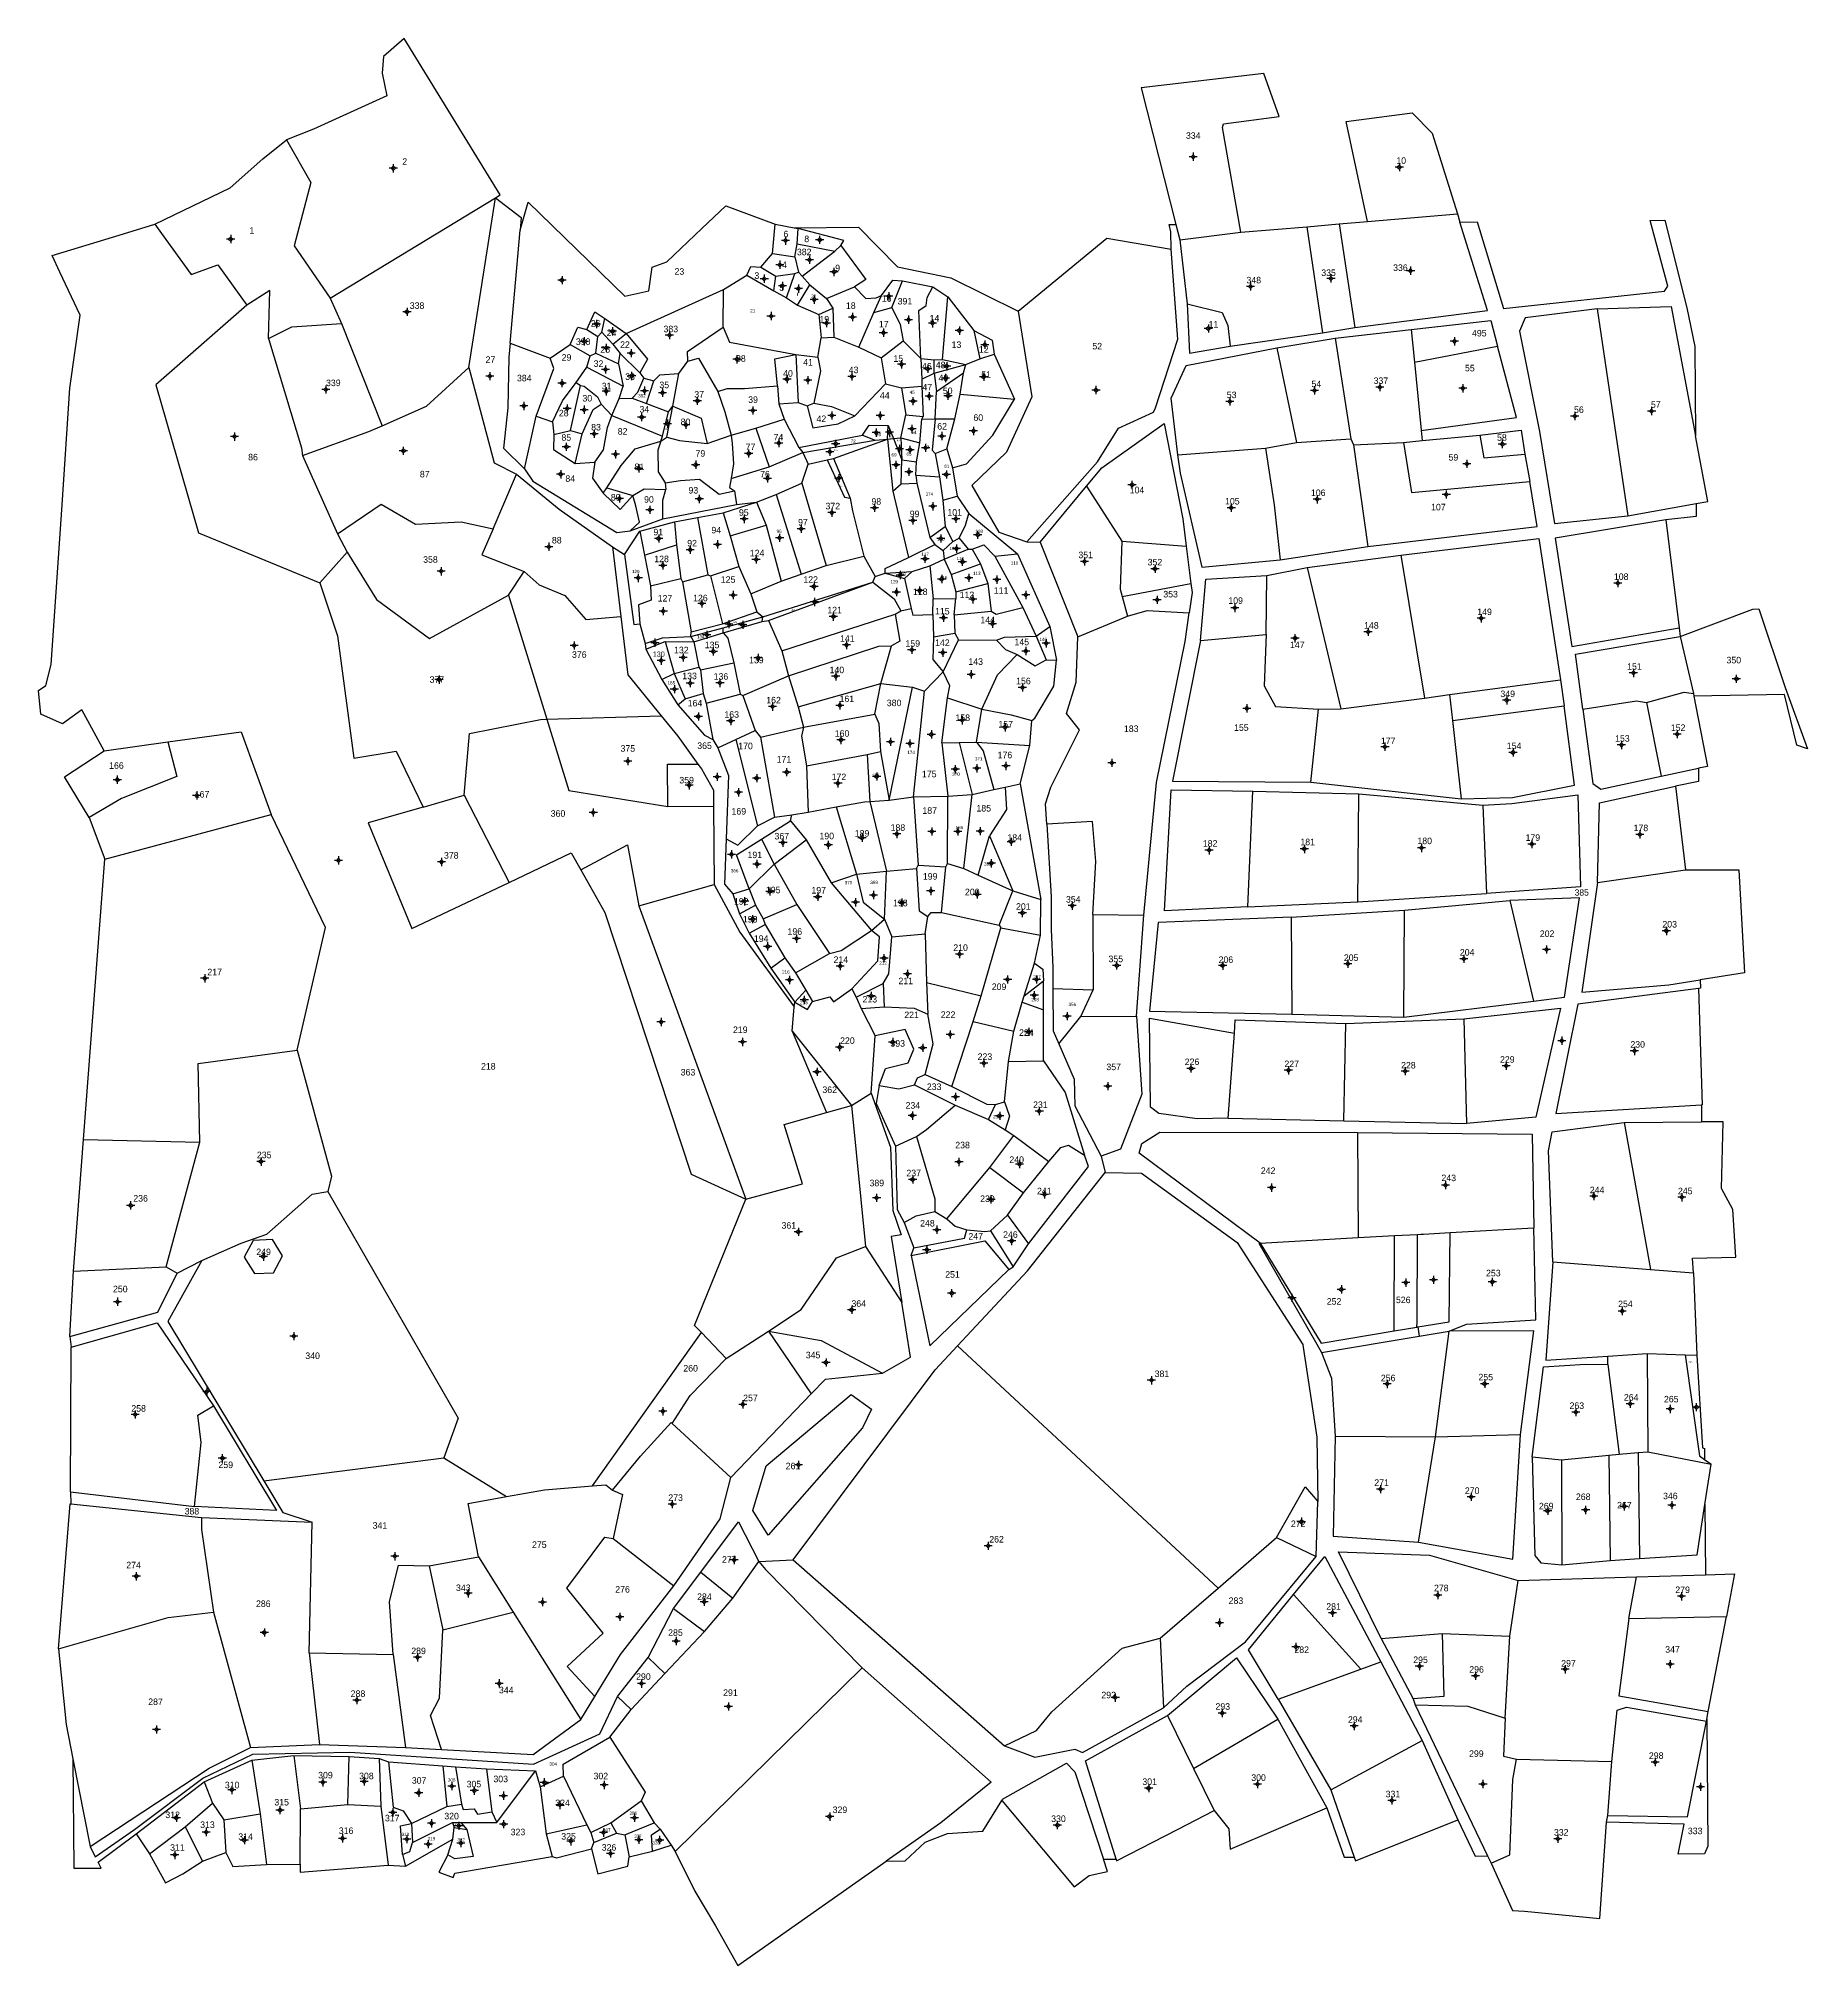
# Model space of a CAD drawing. Extents: x 551549 to 552090, y 1839470 to 1840059.
import ezdxf

# ---------------------------------------------------------------- set-up
doc = ezdxf.new("R2010")
doc.units = 0
for name, color, linetype in [('Level 10', 7, 'Continuous'), ('Level 11', 7, 'Continuous'), ('Level 6', 7, 'Continuous')]:
    doc.layers.add(name, color=color, linetype=linetype)

msp = doc.modelspace()

# ---------------------------------------------------------------- texts
at = {"layer": 'Level 6'}
for s, height, p in [('334', 1.99998, (551899.57, 1840028.33)), ('2', 1.99998, (551659.84, 1840020.38)), ('10', 1.99998, (551963.92, 1840020.65)), ('1', 1.99998, (551613.08, 1839999.26)), ('6', 1.99998, (551776.44, 1839998.19)), ('382', 1.99998, (551780.56, 1839992.72)), ('8', 1.99998, (551782.82, 1839996.71)), ('23', 1.99998, (551743.13, 1839986.74)), ('4', 1.99998, (551776.01, 1839988.81)), ('9', 1.99998, (551792.28, 1839987.79)), ('335', 1.99998, (551940.96, 1839986.35)), ('336', 1.99998, (551962.93, 1839987.91)), ('3', 1.99998, (551767.55, 1839985.49)), ('5', 1.99998, (551775.18, 1839981.79)), ('7', 1.99998, (551780.1, 1839980.27)), ('348', 1.99998, (551918.08, 1839984.1)), ('338', 1.99998, (551662.14, 1839976.3)), ('21', 0.99996, (551766.28, 1839975.23)), ('20', 0.99996, (551784.95, 1839979.7)), ('18', 1.99998, (551795.56, 1839976.3)), ('16', 1.99998, (551806.51, 1839978.48)), ('391', 1.99998, (551811.37, 1839977.65)), ('26', 1.99998, (551717.52, 1839970.86)), ('24', 1.99998, (551722.37, 1839967.99)), ('383', 1.99998, (551739.75, 1839969.16)), ('19', 1.99998, (551787.45, 1839972.11)), ('17', 1.99998, (551805.65, 1839970.64)), ('14', 1.99998, (551821.14, 1839972.43)), ('11', 1.99998, (551906.48, 1839970.58)), ('390', 1.99998, (551712.93, 1839965.27)), ('25', 1.99998, (551720.44, 1839962.89)), ('22', 1.99998, (551726.48, 1839964.36)), ('13', 1.99998, (551827.86825, 1839964.34985)), ('12', 1.99998, (551836.23673, 1839962.93274)), ('52', 1.99998, (551870.94, 1839963.9)), ('495', 1.99998, (551987.07, 1839967.87)), ('27', 1.99998, (551685.32, 1839959.76)), ('29', 1.99998, (551708.61, 1839960.45)), ('32', 1.99998, (551718.38, 1839958.55)), ('38', 1.99998, (551761.93, 1839960.13)), ('41', 1.99998, (551782.48, 1839958.96)), ('43', 1.99998, (551796.41, 1839956.64)), ('15', 1.99998, (551810.09, 1839960.1)), ('46', 1.99998, (551818.82, 1839957.76)), ('48', 1.99998, (551823.03, 1839958.15)), ('55', 1.99998, (551984.92, 1839957.19)), ('339', 1.99998, (551636.52, 1839952.67)), ('384', 1.99998, (551694.93, 1839954.13)), ('31', 1.99998, (551720.85, 1839951.68)), ('33', 1.99998, (551728.03, 1839954.58)), ('35', 1.99998, (551738.49, 1839952.04)), ('40', 1.99998, (551776.35, 1839955.56)), ('47', 1.99998, (551818.96, 1839951.36)), ('49', 1.99998, (551823.91, 1839954.19)), ('50', 1.99998, (551825.2, 1839950.24)), ('51', 1.99998, (551836.95, 1839955.24)), ('54', 1.99998, (551937.96, 1839952.34)), ('337', 1.99998, (551956.96, 1839953.32)), ('30', 1.99998, (551714.96, 1839947.97)), ('392', 0.99996, (551732.01, 1839949.23)), ('34', 1.99998, (551732.39, 1839944.58)), ('37', 1.99998, (551749.17, 1839949.15)), ('39', 1.99998, (551765.66, 1839947.54)), ('44', 1.99998, (551805.95, 1839948.83)), ('45', 0.99996, (551815.03, 1839950.3)), ('53', 1.99998, (551912.05, 1839949)), ('56', 1.99998, (552018.28, 1839944.48)), ('57', 1.99998, (552041.79, 1839946.03)), ('28', 1.99998, (551707.75, 1839943.43)), ('83', 1.99998, (551717.63, 1839939.11)), ('80', 1.99998, (551745, 1839940.75)), ('42', 1.99998, (551786.56, 1839941.68)), ('62', 1.99998, (551823.48, 1839939.37)), ('60', 1.99998, (551834.56, 1839942.04)), ('85', 1.99998, (551708.53, 1839935.96)), ('82', 1.99998, (551725.76, 1839937.82)), ('36', 0.49998, (551740.28, 1839939.23)), ('77', 1.99998, (551764.88, 1839933.08)), ('74', 1.99998, (551773.43, 1839936.04)), ('72', 0.99996, (551797.02, 1839935.37)), ('70', 0.99996, (551804.78, 1839937.36)), ('67', 0.49998, (551808.74, 1839936.69)), ('68', 0.49998, (551811.13, 1839935.83)), ('64', 0.99996, (551815.58, 1839938)), ('58', 1.99998, (551994.73, 1839935.95)), ('86', 1.99998, (551612.7, 1839929.96)), ('81', 1.99998, (551730.9, 1839926.98)), ('79', 1.99998, (551749.55, 1839931.07)), ('373', 0.49998, (551791.86, 1839932.87)), ('69', 0.99996, (551809.5, 1839931.17)), ('65', 0.99996, (551814.08, 1839931.39)), ('63', 0.99996, (551819.48, 1839933.51)), ('61', 0.99996, (551825.66, 1839927.65)), ('59', 1.99998, (551979.89, 1839929.89)), ('87', 1.99998, (551665.23, 1839924.75)), ('84', 1.99998, (551709.74, 1839923.4)), ('76', 1.99998, (551769.31, 1839924.75)), ('66', 0.99996, (551814.13, 1839925.98)), ('89', 1.99998, (551723.64, 1839917.65)), ('90', 1.99998, (551733.81, 1839917)), ('93', 1.99998, (551747.39, 1839919.82)), ('372', 1.99998, (551789.31, 1839914.97)), ('71', 0.49998, (551793.75, 1839922.04)), ('98', 1.99998, (551803.35, 1839916.39)), ('374', 0.99996, (551819.93, 1839919.12)), ('104', 1.99998, (551882.35, 1839919.89)), ('105', 1.99998, (551911.52, 1839916.46)), ('106', 1.99998, (551937.8, 1839919.05)), ('95', 1.99998, (551762.83, 1839913.03)), ('97', 1.99998, (551780.92, 1839910.04)), ('99', 1.99998, (551815.08, 1839912.59)), ('101', 1.99998, (551826.58, 1839913.04)), ('107', 1.99998, (551974.55, 1839914.67)), ('88', 1.99998, (551705.61, 1839904.54)), ('91', 1.99998, (551736.67, 1839907.02)), ('92', 1.99998, (551747.01, 1839903.63)), ('94', 1.99998, (551754.41, 1839907.62)), ('96', 0.99996, (551774.34, 1839907.77)), ('100', 0.99996, (551823.43, 1839905.31)), ('103', 0.99996, (551835.15, 1839907.74)), ('358', 1.99998, (551666.23, 1839898.63)), ('128', 1.99998, (551736.93, 1839898.81)), ('124', 1.99998, (551766.15, 1839900.6)), ('117', 0.99996, (551818.62, 1839900.77)), ('102', 0.99996, (551827.23, 1839902.5)), ('114', 0.99996, (551829.41, 1839899.44)), ('351', 1.99998, (551866.66, 1839900.03)), ('352', 1.99998, (551887.85, 1839897.82)), ('129', 0.99996, (551730.11, 1839895.47)), ('125', 1.99998, (551757.28, 1839892.5)), ('122', 1.99998, (551782.54, 1839892.51)), ('120', 0.99996, (551809.2, 1839892.36)), ('119', 0.99996, (551811.53, 1839894.59)), ('116', 0.99996, (551824.29, 1839893.57)), ('113', 0.99996, (551834.42, 1839894.9)), ('110', 0.99996, (551845.99, 1839898.03)), ('108', 1.99998, (552030.47, 1839893.37)), ('127', 1.99998, (551737.97, 1839886.78)), ('126', 1.99998, (551748.8, 1839886.85)), ('118', 1.99998, (551816.06, 1839888.76)), ('112', 1.99998, (551830.34, 1839887.81)), ('111', 1.99998, (551840.79, 1839889.14)), ('353', 1.99998, (551892.64, 1839888.03)), ('109', 1.99998, (551912.53, 1839886.06)), ('123', 0.49998, (551778.65, 1839884.03)), ('121', 1.99998, (551789.86, 1839883.16)), ('115', 1.99998, (551822.81, 1839882.81)), ('144', 1.99998, (551836.68, 1839880.13)), ('149', 1.99998, (551988.68, 1839882.63)), ('134', 0.99996, (551750, 1839875.54)), ('131', 0.49998, (551761, 1839880.23)), ('138', 0.49998, (551764.1, 1839879.46)), ('141', 1.99998, (551793.75, 1839874.47)), ('146', 0.99996, (551854.75, 1839874.69)), ('148', 1.99998, (551954.06, 1839878.47)), ('376', 1.99998, (551711.76, 1839869.55)), ('130', 1.606394, (551736.45, 1839869.87679)), ('132', 1.99998, (551742.97, 1839870.94)), ('135', 1.99998, (551752.37, 1839872.5)), ('139', 1.99998, (551765.92, 1839867.9)), ('159', 1.99998, (551813.76, 1839872.94)), ('142', 1.99998, (551822.83, 1839873.18)), ('145', 1.99998, (551847.11, 1839873.41)), ('147', 1.99998, (551931.4, 1839872.54)), ('350', 1.99998, (552064.92, 1839867.86)), ('377', 1.99998, (551668.21, 1839861.92)), ('133', 1.99998, (551745.5, 1839863.02)), ('136', 1.99998, (551755.09, 1839862.86)), ('140', 1.99998, (551790.56, 1839864.86)), ('143', 1.99998, (551833.01, 1839867.4)), ('151', 1.99998, (552034.52, 1839865.91)), ('165', 0.99996, (551740.99, 1839861.42)), ('161', 1.99998, (551793.6, 1839856.01)), ('156', 1.99998, (551847.62, 1839861.47)), ('349', 1.99998, (551995.76, 1839857.54)), ('164', 1.99998, (551747.15, 1839854.69)), ('163', 1.99998, (551758.38, 1839851.22)), ('162', 1.99998, (551771.18, 1839855.61)), ('380', 1.99998, (551808.06, 1839854.77)), ('158', 1.99998, (551829.06, 1839850.23)), ('160', 1.99998, (551792.14, 1839845.41)), ('157', 1.99998, (551842.18, 1839848.24)), ('183', 1.99998, (551880.6, 1839846.86)), ('155', 1.99998, (551914.28, 1839847.22)), ('152', 1.99998, (552047.89, 1839847.2)), ('375', 1.99998, (551726.61, 1839840.84)), ('365', 1.99998, (551750.08, 1839841.68)), ('170', 1.99998, (551762.62, 1839841.59)), ('174', 0.99996, (551814.34, 1839840.11)), ('176', 1.99998, (551841.96, 1839838.83)), ('177', 1.99998, (551959.2, 1839843.16)), ('154', 1.99998, (551997.71, 1839841.63)), ('153', 1.99998, (552030.84, 1839843.89)), ('166', 1.99998, (551570.17, 1839835.59)), ('171', 1.99998, (551774.37, 1839837.51)), ('175', 1.99998, (551818.81, 1839833.01)), ('370', 0.99996, (551828.07, 1839833.47)), ('371', 0.99996, (551835.02, 1839838.15)), ('167', 1.99998, (551596.37, 1839826.81)), ('359', 1.99998, (551744.6, 1839831.13)), ('172', 1.99998, (551791.19, 1839832.14)), ('173', 0.99996, (551803.51, 1839833.07)), ('360', 1.99998, (551705.25, 1839820.93)), ('169', 1.99998, (551760.56, 1839821.6)), ('187', 1.99998, (551818.94, 1839821.83)), ('185', 1.99998, (551835.48, 1839822.54)), ('189', 1.99998, (551798.26, 1839814.86)), ('188', 1.99998, (551809.23, 1839816.64)), ('186', 0.99996, (551829.1, 1839817.15)), ('178', 1.99998, (552036.5, 1839816.53)), ('367', 1.99998, (551773.71, 1839814)), ('190', 1.99998, (551787.46, 1839814.06)), ('184', 1.99998, (551844.96, 1839813.59)), ('182', 1.99998, (551904.73, 1839811.78)), ('181', 1.99998, (551934.57, 1839812.23)), ('180', 1.99998, (551970.37, 1839812.56)), ('179', 1.99998, (552003.44, 1839813.57)), ('378', 1.99998, (551672.6, 1839808.12)), ('366', 0.99996, (551760.36, 1839803.91)), ('191', 1.99998, (551765.45, 1839808.28)), ('369', 0.99996, (551837.82, 1839806)), ('195', 1.99998, (551771.08, 1839797.54)), ('197', 1.99998, (551785, 1839797.46)), ('379', 0.99996, (551795.19, 1839800.27)), ('368', 0.99996, (551803, 1839800.37)), ('199', 1.99998, (551819.09, 1839801.7)), ('192', 1.99998, (551761.28, 1839794.04)), ('198', 1.99998, (551809.97, 1839793.56)), ('200', 1.99998, (551831.97, 1839796.93)), ('201', 1.99998, (551847.59, 1839792.49)), ('354', 1.99998, (551862.86, 1839794.67)), ('385', 1.93992, (552018.47, 1839796.81)), ('193', 1.99998, (551764.03, 1839788.59)), ('203', 1.99998, (552045.3, 1839787.05)), ('194', 1.99998, (551767.4, 1839782.67)), ('196', 1.99998, (551777.68, 1839784.84)), ('210', 1.99998, (551828.4, 1839779.9)), ('202', 1.99998, (552007.81, 1839784.16)), ('214', 1.99998, (551791.77, 1839776.22)), ('212', 0.99996, (551805.75, 1839775.68)), ('355', 1.99998, (551875.87, 1839776.45)), ('206', 1.99998, (551909.56, 1839776.21)), ('205', 1.99998, (551947.87, 1839776.83)), ('204', 1.99998, (551983.35, 1839778.46)), ('217', 1.99998, (551600.22, 1839772.44)), ('216', 0.99996, (551776.03, 1839772.97)), ('211', 1.99998, (551811.62, 1839769.72)), ('209', 1.99998, (551840.16, 1839767.94)), ('207', 0.99996, (551852.86, 1839771.45)), ('215', 0.99996, (551781.57, 1839763.6)), ('213', 1.99998, (551800.63, 1839764.12)), ('208', 0.99996, (551852.26, 1839764.48)), ('356', 0.99996, (551863.66, 1839763.03)), ('221', 1.99998, (551813.4, 1839759.33)), ('222', 1.99998, (551824.58, 1839759.41)), ('219', 1.99998, (551761, 1839754.78)), ('220', 1.99998, (551793.77, 1839751.45)), ('393', 1.99998, (551809.16, 1839750.6)), ('224', 1.99998, (551848.51, 1839753.91)), ('230', 1.99998, (552035.51, 1839750.3)), ('223', 1.99998, (551835.84, 1839746.56)), ('226', 1.99998, (551899.19, 1839744.97)), ('227', 1.99998, (551929.68, 1839744.35)), ('228', 1.99998, (551965.37, 1839743.93)), ('229', 1.99998, (551995.63, 1839745.69)), ('218', 1.99998, (551683.93, 1839743.59)), ('363', 1.99998, (551745.01, 1839741.79)), ('357', 1.99998, (551875.22, 1839743.42)), ('362', 1.99998, (551788.36, 1839736.42)), ('233', 1.99998, (551820.31, 1839737.34)), ('234', 1.99998, (551813.79, 1839731.63)), ('232', 0.99996, (551840.55, 1839728.65)), ('231', 1.99998, (551852.8, 1839731.84)), ('235', 1.99998, (551615.38, 1839716.48)), ('238', 1.99998, (551829, 1839719.5)), ('240', 1.99998, (551845.55, 1839715.05)), ('237', 1.99998, (551814.05, 1839710.96)), ('242', 1.99998, (551922.48, 1839711.66)), ('243', 1.99998, (551977.73, 1839709.47)), ('236', 1.99998, (551577.57, 1839703.21)), ('389', 1.99998, (551802.77, 1839707.9)), ('239', 1.99998, (551836.61, 1839703.09)), ('241', 1.99998, (551854.01, 1839705.46)), ('244', 1.99998, (552023.11, 1839705.78)), ('245', 1.99998, (552050.06, 1839705.45)), ('361', 1.99998, (551775.85, 1839694.92)), ('248', 1.99998, (551818.25, 1839695.59)), ('247', 1.99998, (551833.01622, 1839691.58845)), ('246', 1.99998, (551843.64, 1839692.13)), ('249', 1.99998, (551615.19, 1839686.84)), ('251', 1.99998, (551825.93, 1839679.94)), ('253', 1.99998, (551991.36, 1839680.35)), ('250', 1.99998, (551571.36, 1839675.48)), ('364', 1.99998, (551797.24, 1839671.02)), ('252', 1.99998, (551942.64, 1839671.68)), ('526', 1.99998, (551963.8, 1839672.15)), ('254', 1.99998, (552031.76, 1839670.92)), ('340', 1.99998, (551630.19, 1839655.05)), ('260', 1.99998, (551745.82, 1839651.23)), ('345', 1.99998, (551783.27, 1839655.28)), ('266', 0.49998, (552053.3, 1839653.89)), ('381', 1.99998, (551889.99, 1839649.53)), ('256', 1.99998, (551959.19, 1839648.26)), ('255', 1.99998, (551989.04, 1839648.52)), ('258', 1.99998, (551576.96, 1839638.95)), ('257', 1.99998, (551764.12, 1839642.16)), ('263', 1.99998, (552016.91, 1839639.79)), ('264', 1.99998, (552033.53, 1839642.32)), ('265', 1.99998, (552045.78, 1839641.78)), ('259', 1.99998, (551603.62, 1839621.69)), ('261', 1.99998, (551777.13, 1839621.33)), ('271', 1.99998, (551957.18, 1839616.24)), ('273', 1.99998, (551741.22, 1839611.65)), ('270', 1.99998, (551984.88, 1839613.79)), ('269', 1.99998, (552007.53, 1839609.07)), ('268', 1.99998, (552018.85, 1839611.92)), ('267', 1.99998, (552031.45, 1839609.35)), ('346', 1.99998, (552045.51, 1839612.16)), ('388', 1.99998, (551593.27, 1839607.5)), ('341', 1.99998, (551650.77, 1839603.14)), ('272', 1.99998, (551931.67, 1839603.65)), ('275', 1.99998, (551699.54, 1839597.27)), ('262', 1.99998, (551839.4, 1839598.92)), ('274', 1.99998, (551575.42, 1839591.02)), ('277', 1.99998, (551757.64, 1839592.74)), ('286', 1.99998, (551615.1, 1839579.2)), ('343', 1.99998, (551676.27, 1839584.07)), ('276', 1.99998, (551724.99, 1839583.59)), ('284', 1.99998, (551750.03, 1839581.33)), ('283', 1.99998, (551912.62, 1839580.12)), ('278', 1.99998, (551975.44, 1839584)), ('279', 1.99998, (552049.25, 1839583.46)), ('281', 1.99998, (551942.49, 1839578.36)), ('285', 1.99998, (551741.18, 1839570.38)), ('289', 1.99998, (551662.6, 1839564.78)), ('282', 1.99998, (551932.74, 1839565.12)), ('295', 1.99998, (551969.09, 1839562.05)), ('347', 1.99998, (552046.17, 1839565.23)), ('290', 1.99998, (551731.37, 1839556.9)), ('296', 1.99998, (551986.23, 1839559.11)), ('297', 1.99998, (552014.35, 1839560.98)), ('288', 1.99998, (551644.07, 1839551.69)), ('344', 1.99998, (551689.41, 1839552.79)), ('291', 1.99998, (551758, 1839552)), ('292', 1.99998, (551873.69, 1839551.27)), ('287', 1.99998, (551582.13, 1839549.2)), ('293', 1.99998, (551908.6, 1839547.76)), ('294', 1.99998, (551949.11, 1839543.77)), ('299', 1.99998, (551986.17, 1839533.34)), ('298', 1.99998, (552041.17, 1839532.73)), ('309', 1.99998, (551634.11, 1839526.76)), ('308', 1.99998, (551646.64, 1839526.51)), ('304', 0.99996, (551704.87, 1839530.67)), ('302', 1.99998, (551718.35, 1839526.48)), ('300', 1.99998, (551919.55, 1839526)), ('310', 1.99998, (551605.56, 1839523.74)), ('307', 1.99998, (551662.76, 1839525.14)), ('306', 0.99996, (551673.82, 1839525.79)), ('305', 1.99998, (551679.52, 1839524.02)), ('303', 1.99998, (551687.72, 1839525.6)), ('301', 1.99998, (551886.23, 1839524.76)), ('331', 1.99998, (551960.64, 1839520.97)), ('312', 1.99998, (551587.37, 1839514.62)), ('315', 1.99998, (551620.72, 1839518.48)), ('320', 1.99998, (551672.7, 1839514.23)), ('324', 1.99998, (551706.64, 1839518.28)), ('386', 0.99996, (551729.35, 1839515.62)), ('329', 1.99998, (551791.5, 1839516.16)), ('313', 1.99998, (551598.02, 1839511.6)), ('316', 1.99998, (551640.44, 1839509.76)), ('317', 1.99998, (551654.54, 1839513.62)), ('318', 0.99996, (551659.65, 1839509.14)), ('321', 0.49998, (551675.94, 1839512.38)), ('323', 1.99998, (551693, 1839509.37)), ('387', 0.99996, (551721.23, 1839510.44)), ('330', 1.99998, (551858.34, 1839513.43)), ('332', 1.99998, (552012.13, 1839509.26)), ('333', 1.99998, (552053.1, 1839509.7)), ('311', 1.99998, (551588.83, 1839504.63)), ('314', 1.99998, (551609.68, 1839507.94)), ('319', 0.99996, (551667.6, 1839507.85)), ('322', 0.99996, (551676.72, 1839507.54)), ('325', 1.99998, (551708.49, 1839508.04)), ('326', 1.99998, (551720.85, 1839504.65)), ('327', 0.99996, (551730.77, 1839508.59)), ('328', 0.99996, (551736.37, 1839506.55))]:
    msp.add_text(s, height=height, dxfattribs=at).set_placement(p)

# ---------------------------------------------------------------- linework, layer by layer
at = {"layer": 'Level 10'}
for p, q in [((551637.82, 1839979.6), (551688.37, 1840010.23)), ((551680.24, 1839958.34), (551688.37, 1840010.23)), ((551955.08, 1840003.01), (551982.59, 1840005.4)), ((551982.59, 1840005.4), (551983.37, 1840002.86)), ((551692.81, 1839965.81), (551695.88, 1840000.35)), ((551773.09, 1839993.28), (551773.93, 1840002.2)), ((551773.93, 1840002.2), (551779.67, 1840001.08)), ((551779.67, 1840001.08), (551780.9, 1840000.84)), ((551780.6, 1839996.21), (551780.9, 1840000.84)), ((551896.51, 1840002.1), (551897.71, 1839997.41)), ((551897.71, 1839997.41), (551916.4, 1839999.73)), ((551916.4, 1839999.73), (551936.51, 1840001.43)), ((551936.51, 1840001.43), (551946.46, 1840002.27)), ((551936.51, 1840001.43), (551941.36, 1839968.99)), ((551946.46, 1840002.27), (551955.08, 1840003.01)), ((551946.46, 1840002.27), (551951.21, 1839970.58)), ((551779.89, 1839992.19), (551780.6, 1839996.21)), ((551780.6, 1839996.21), (551792.17, 1839993.95)), ((551782.2, 1839986.35), (551792.17, 1839993.95)), ((551792.17, 1839993.95), (551794.04, 1839995.68)), ((551897.71, 1839997.41), (551899.95, 1839977.88)), ((551769.51, 1839989.02), (551773.09, 1839993.28)), ((551769.51, 1839989.02), (551774.1, 1839986.32)), ((551773.09, 1839993.28), (551779.89, 1839992.19)), ((551779.89, 1839992.19), (551781.03, 1839987.57)), ((551728.32, 1839968.74), (551758.08, 1839982.2)), ((551757.98, 1839970.7), (551758.08, 1839982.2)), ((551758.08, 1839982.2), (551765.23, 1839986.65)), ((551765.23, 1839986.65), (551773.46, 1839981.8)), ((551773.46, 1839981.8), (551774.1, 1839986.32)), ((551773.46, 1839981.8), (551777.34, 1839979.64)), ((551774.1, 1839986.32), (551779.96, 1839987.09)), ((551777.34, 1839979.64), (551779.96, 1839987.09)), ((551779.96, 1839987.09), (551781.03, 1839987.57)), ((551780.78, 1839977.44), (551784.48, 1839983.7)), ((551781.03, 1839987.57), (551782.2, 1839986.35)), ((551782.2, 1839986.35), (551784.48, 1839983.7)), ((551784.48, 1839983.7), (551789.64, 1839979.52)), ((551789.64, 1839979.52), (551798.18, 1839983.04)), ((551809.64, 1839976.71), (551812.84, 1839984.87)), ((551812.84, 1839984.87), (551822.11, 1839983.06)), ((551822.11, 1839983.06), (551826.73, 1839980)), ((551637.82, 1839979.6), (551641.21, 1839971.86)), ((551777.34, 1839979.64), (551780.78, 1839977.44)), ((551780.78, 1839977.44), (551787.27, 1839974.55)), ((551787.27, 1839974.55), (551791.56, 1839976.51)), ((551789.64, 1839979.52), (551791.56, 1839976.51)), ((551791.56, 1839976.51), (551791.88, 1839967.67)), ((551804.09, 1839975.21), (551806.48, 1839980.35)), ((551804.09, 1839975.21), (551809.64, 1839976.71)), ((551825.12, 1839960.8), (551826.73, 1839980)), ((551826.73, 1839980), (551834.63, 1839969.66)), ((552025.33, 1839976.32), (552034.73, 1839912.99)), ((551641.21, 1839971.86), (551653.67, 1839940.53)), ((551716.27, 1839969.95), (551719.65, 1839967.89)), ((551720.87, 1839969.19), (551721.8, 1839973.36)), ((551721.8, 1839973.36), (551728.32, 1839968.74)), ((551787.27, 1839974.55), (551788.01, 1839967.41)), ((551799.51, 1839964.58), (551804.09, 1839975.21)), ((551941.36, 1839968.99), (551951.21, 1839970.58)), ((551945.16, 1839967.31), (551968.5, 1839969.97)), ((551968.5, 1839969.97), (551969.46, 1839960.05)), ((551692.81, 1839965.81), (551705.09, 1839961.18)), ((551705.09, 1839961.18), (551711.2, 1839965.43)), ((551711.2, 1839965.43), (551717.32, 1839961.96)), ((551719.01, 1839962.77), (551719.65, 1839967.89)), ((551719.65, 1839967.89), (551720.87, 1839969.19)), ((551720.87, 1839969.19), (551724.21, 1839965.52)), ((551724.21, 1839965.52), (551728.32, 1839968.74)), ((551724.21, 1839965.52), (551726.52, 1839962.66)), ((551786.91, 1839961.54), (551788.01, 1839967.41)), ((551788.01, 1839967.41), (551791.88, 1839967.67)), ((551791.88, 1839967.67), (551799.51, 1839964.58)), ((551799.51, 1839964.58), (551806.33, 1839961.32)), ((551806.33, 1839961.32), (551813.07, 1839966.53)), ((551813.07, 1839966.53), (551818.44, 1839961.14)), ((551834.63, 1839969.66), (551836.53, 1839961.04)), ((551913.08, 1839964.88), (551941.36, 1839968.99)), ((551927.32, 1839964.37), (551945.16, 1839967.31)), ((551927.32, 1839964.37), (551933.39, 1839935.4)), ((551945.16, 1839967.31), (551950.03, 1839936.56)), ((551969.46, 1839960.05), (551994.89, 1839964.93)), ((551712.99, 1839953.78), (551716.32, 1839958.43)), ((551716.32, 1839958.43), (551717.32, 1839961.96)), ((551716.32, 1839958.43), (551727.39, 1839952.7)), ((551717.32, 1839961.96), (551719.01, 1839962.77)), ((551719.01, 1839962.77), (551726.03, 1839959.54)), ((551726.03, 1839959.54), (551726.52, 1839962.66)), ((551726.03, 1839959.54), (551727.39, 1839952.7)), ((551726.52, 1839962.66), (551732.52, 1839956.75)), ((551744.46, 1839956.51), (551747.21, 1839960.3)), ((551780.24, 1839962.34), (551786.91, 1839961.54)), ((551780.24, 1839962.34), (551780.99, 1839947.62)), ((551806.33, 1839961.32), (551807.66, 1839953.41)), ((551818.44, 1839961.14), (551822.56, 1839960.73)), ((551818.44, 1839961.14), (551818.74, 1839954.79)), ((551822.55, 1839956.67), (551822.56, 1839960.73)), ((551822.55, 1839956.67), (551832.19, 1839959.28)), ((551822.56, 1839960.73), (551825.12, 1839960.8)), ((551825.12, 1839960.8), (551832.19, 1839959.28)), ((551831.55, 1839956.71), (551832.19, 1839959.28)), ((551832.19, 1839959.28), (551836.53, 1839961.04)), ((551836.53, 1839961.04), (551840.95, 1839962.46)), ((551840.95, 1839962.46), (551847.07, 1839948.67)), ((551711.33, 1839939.1), (551714.38, 1839952.85)), ((551712.99, 1839953.78), (551714.38, 1839952.85)), ((551726.23, 1839948.91), (551727.39, 1839952.7)), ((551732.52, 1839956.75), (551733.73, 1839955.13)), ((551733.73, 1839955.13), (551736.77, 1839954.27)), ((551734.5, 1839947.38), (551736.77, 1839954.27)), ((551742.56, 1839946.55), (551744.46, 1839956.51)), ((551774.65, 1839952.76), (551775.01, 1839947.27)), ((551798.27, 1839943.6), (551807.66, 1839953.41)), ((551807.66, 1839953.41), (551812.56, 1839952.15)), ((551812.56, 1839952.15), (551818.76, 1839952.69)), ((551818.74, 1839954.79), (551822.55, 1839956.67)), ((551818.74, 1839954.79), (551818.76, 1839952.69)), ((551818.76, 1839952.69), (551819.13, 1839943.41)), ((551822.55, 1839956.67), (551823.21, 1839950.98)), ((551823.21, 1839950.98), (551831.55, 1839956.71)), ((551830.49, 1839950.2), (551831.55, 1839956.71)), ((551720.68, 1839947.16), (551723.93, 1839943.73)), ((551723.93, 1839943.73), (551726.23, 1839948.91)), ((551726.23, 1839948.91), (551730.17, 1839949.02)), ((551730.17, 1839949.02), (551734.5, 1839947.38)), ((551734.5, 1839947.38), (551741.3, 1839944.81)), ((551740.73, 1839937.06), (551742.56, 1839946.55)), ((551741.3, 1839944.81), (551742.56, 1839946.55)), ((551775.01, 1839947.27), (551780.99, 1839947.62)), ((551775.01, 1839947.27), (551776.63, 1839942.57)), ((551780.99, 1839947.62), (551783.68, 1839946.65)), ((551783.68, 1839946.65), (551785.69, 1839947.46)), ((551812.56, 1839952.15), (551813.85, 1839943.85)), ((551822.88, 1839942.71), (551823.21, 1839950.98)), ((551828.91, 1839942.68), (551830.49, 1839950.2)), ((551830.49, 1839950.2), (551847.07, 1839948.67)), ((551697.28, 1839927.39), (551700.77, 1839943.51)), ((551700.77, 1839943.51), (551705.81, 1839941.76)), ((551705.81, 1839941.76), (551706.23, 1839937.92)), ((551723.93, 1839943.73), (551739.47, 1839937.36)), ((551739.47, 1839937.36), (551741.3, 1839944.81)), ((551767.97, 1839939.76), (551776.63, 1839942.57)), ((551776.63, 1839942.57), (551781.19, 1839933.88)), ((551808.32, 1839936.46), (551808.5, 1839940.62)), ((551808.5, 1839940.62), (551810.09, 1839936.63)), ((551812.39, 1839936.86), (551813.85, 1839943.85)), ((551813.85, 1839943.85), (551819.13, 1839943.41)), ((551818.13, 1839935.31), (551818.81, 1839942.52)), ((551818.81, 1839942.52), (551819.13, 1839943.41)), ((551818.81, 1839942.52), (551822.88, 1839942.71)), ((551822.88, 1839942.71), (551828.91, 1839942.68)), ((551826.39, 1839933.53), (551828.91, 1839942.68)), ((551706.23, 1839937.92), (551711.33, 1839939.1)), ((551711.33, 1839939.1), (551714.83, 1839938.05)), ((551712.69, 1839929.05), (551714.83, 1839938.05)), ((551738.95, 1839935.82), (551739.47, 1839937.36)), ((551738.95, 1839935.82), (551740.73, 1839937.06)), ((551753.06, 1839935.12), (551760.42, 1839937.65)), ((551760.42, 1839937.65), (551767.97, 1839939.76)), ((551767.97, 1839939.76), (551772.07, 1839927.97)), ((551781.19, 1839933.88), (551800.66, 1839937.64)), ((551782.33, 1839932.39), (551804.49, 1839936.16)), ((551791.73, 1839930.55), (551808.32, 1839936.46)), ((551800.66, 1839937.64), (551804.49, 1839936.16)), ((551804.49, 1839936.16), (551808.32, 1839936.46)), ((551808.32, 1839936.46), (551810.09, 1839936.63)), ((551808.32, 1839936.46), (551809.91, 1839920.54)), ((551810.09, 1839936.63), (551812.39, 1839936.86)), ((551810.09, 1839936.63), (551812.68, 1839930.13)), ((551812.39, 1839936.86), (551818.13, 1839935.31)), ((551812.39, 1839936.86), (551812.68, 1839930.13)), ((551817.11, 1839929.51), (551818.13, 1839935.31)), ((551923.91, 1839933.72), (551933.39, 1839935.4)), ((551933.39, 1839935.4), (551950.03, 1839936.56)), ((551950.03, 1839936.56), (551950.84, 1839934.74)), ((551950.84, 1839934.74), (551966.13, 1839935.43)), ((551950.84, 1839934.74), (551955.19, 1839903.64)), ((551966.13, 1839935.43), (551971.83, 1839935.99)), ((551971.54, 1839939.06), (551971.83, 1839935.99)), ((551971.83, 1839935.99), (551989.51, 1839937.65)), ((551629.3, 1839931.46), (551640.01, 1839907.45)), ((551712.69, 1839929.05), (551718.78, 1839929.39)), ((551772.07, 1839927.97), (551782.33, 1839932.39)), ((551781.19, 1839933.88), (551782.33, 1839932.39)), ((551782.03, 1839923), (551783.99, 1839928.79)), ((551782.33, 1839932.39), (551783.99, 1839928.79)), ((551783.99, 1839928.79), (551789.78, 1839930.14)), ((551789.78, 1839930.14), (551791.73, 1839930.55)), ((551791.73, 1839930.55), (551796.83, 1839918.43)), ((551812.48, 1839922.75), (551812.68, 1839930.13)), ((551812.68, 1839930.13), (551817.11, 1839929.51)), ((551816.93, 1839925.39), (551817.11, 1839929.51)), ((551822.9, 1839932.1), (551826.39, 1839933.53)), ((551822.9, 1839932.1), (551824.2, 1839924.9)), ((551826.39, 1839933.53), (551828.14, 1839927.7)), ((551897.13, 1839931.64), (551923.91, 1839933.72)), ((552003.18, 1839931.89), (552004.8, 1839923.45)), ((551687.6, 1839908.99), (551694.78, 1839925.74)), ((551740.3, 1839923.12), (551740.44, 1839921.03)), ((551760.49, 1839924.39), (551772.07, 1839927.97)), ((551774.2, 1839919.56), (551782.03, 1839923)), ((551782.03, 1839923), (551789.51, 1839897.8)), ((551812.48, 1839922.75), (551817.2, 1839922.95)), ((551816.93, 1839925.39), (551824.2, 1839924.9)), ((551816.93, 1839925.39), (551817.2, 1839922.95)), ((551817.2, 1839922.95), (551821.24, 1839906.4)), ((551824.2, 1839924.9), (551825.17, 1839917.78)), ((551828.14, 1839927.7), (551829.63, 1839919.03)), ((551721.34, 1839919.89), (551722.42, 1839921.58)), ((551722.42, 1839921.58), (551730.34, 1839919.22)), ((551758.01, 1839913.86), (551768.23, 1839917.17)), ((551761.42, 1839920.65), (551762.07, 1839916.47)), ((551762.07, 1839916.47), (551768.23, 1839917.17)), ((551768.23, 1839917.17), (551774.2, 1839919.56)), ((551768.23, 1839917.17), (551771.12, 1839910.13)), ((551774.2, 1839919.56), (551781.88, 1839895.1)), ((551809.91, 1839920.54), (551812.48, 1839922.75)), ((551809.91, 1839920.54), (551814.7, 1839900.25)), ((551825.17, 1839917.78), (551829.63, 1839919.03)), ((551825.17, 1839917.78), (551825.91, 1839909.71)), ((551829.63, 1839919.03), (551833.12, 1839913.75)), ((551855.01, 1839904.98), (551869.19, 1839922.07)), ((551869.19, 1839922.07), (551879.93, 1839905.21)), ((551729.55, 1839908.43), (551739.59, 1839912.12)), ((551732.56, 1839908.26), (551743.16, 1839911.15)), ((551739.59, 1839912.12), (551762.07, 1839916.47)), ((551743.16, 1839911.15), (551750.13, 1839912.53)), ((551743.16, 1839911.15), (551743.75, 1839904.13)), ((551750.13, 1839912.53), (551758.01, 1839913.86)), ((551750.13, 1839912.53), (551753.31, 1839894.91)), ((551758.01, 1839913.86), (551760.13, 1839906.91)), ((551833.12, 1839913.75), (551847.99, 1839901.37)), ((552034.73, 1839912.99), (552055.64, 1839916.72)), ((552046.37, 1839911.78), (552050.4, 1839878.75)), ((551640.01, 1839907.45), (551642.98, 1839901.85)), ((551727.81, 1839901.18), (551732.56, 1839908.26)), ((551732.56, 1839908.26), (551733.95, 1839900.94)), ((551760.13, 1839906.91), (551771.12, 1839910.13)), ((551760.13, 1839906.91), (551762.78, 1839897.53)), ((551771.12, 1839910.13), (551775.71, 1839892.99)), ((551821.24, 1839906.4), (551825.91, 1839909.71)), ((551821.24, 1839906.4), (551822.7, 1839904.18)), ((551825.29, 1839902.41), (551828.22, 1839905.1)), ((551825.91, 1839909.71), (551828.22, 1839905.1)), ((551828.22, 1839905.1), (551830.15, 1839906.19)), ((551830.15, 1839906.19), (551832.96, 1839902.8)), ((551879.93, 1839905.21), (551899.66, 1839903.67)), ((551634.61, 1839892.52), (551642.98, 1839901.85)), ((551724.15, 1839903.5), (551727.81, 1839901.18)), ((551724.15, 1839903.5), (551726.74, 1839882.2)), ((551733.95, 1839900.94), (551743.75, 1839904.13)), ((551733.95, 1839900.94), (551735.77, 1839891.54)), ((551743.75, 1839904.13), (551745.06, 1839893.78)), ((551789.51, 1839897.8), (551801.08, 1839900.64)), ((551801.08, 1839900.64), (551804.54, 1839894.39)), ((551814.7, 1839900.25), (551822.7, 1839904.18)), ((551821.2, 1839897.66), (551825.65, 1839899.71)), ((551822.7, 1839904.18), (551825.29, 1839902.41)), ((551825.29, 1839902.41), (551825.65, 1839899.71)), ((551825.65, 1839899.71), (551832.96, 1839902.8)), ((551825.65, 1839899.71), (551827.72, 1839895.03)), ((551832.96, 1839902.8), (551834.2, 1839902.75)), ((551834.2, 1839902.75), (551836.67, 1839898.29)), ((551841.07, 1839900.61), (551847.99, 1839901.37)), ((551841.07, 1839900.61), (551849.67, 1839884.94)), ((551847.99, 1839901.37), (551857.93, 1839879.18)), ((551850.87, 1839905.02), (551855.01, 1839904.98)), ((551855.01, 1839904.98), (551866.52, 1839876.02)), ((551899.66, 1839903.67), (551901.09, 1839892.26)), ((551928.38, 1839899.56), (551955.19, 1839903.64)), ((551936.62, 1839897.2), (551965.32, 1839901.01)), ((551965.32, 1839901.01), (551972.56, 1839857.18)), ((551692.3, 1839888.71), (551697.13, 1839895.96)), ((551735.77, 1839891.54), (551745.06, 1839893.78)), ((551745.06, 1839893.78), (551745.53, 1839892.76)), ((551745.53, 1839892.76), (551753.31, 1839894.91)), ((551753.31, 1839894.91), (551754.1, 1839894.66)), ((551754.1, 1839894.66), (551762.78, 1839897.53)), ((551754.1, 1839894.66), (551757.83, 1839879.98)), ((551762.78, 1839897.53), (551766.43, 1839889.11)), ((551775.71, 1839892.99), (551781.88, 1839895.1)), ((551781.88, 1839895.1), (551789.51, 1839897.8)), ((551803.77, 1839892.66), (551804.54, 1839894.39)), ((551804.54, 1839894.39), (551807.53, 1839895.49)), ((551807.53, 1839895.49), (551815.77, 1839895.93)), ((551807.53, 1839895.49), (551813.46, 1839893.85)), ((551813.46, 1839893.85), (551815.77, 1839895.93)), ((551813.46, 1839893.85), (551815.47, 1839884.6)), ((551815.77, 1839895.93), (551821.2, 1839897.66)), ((551821.2, 1839897.66), (551822.2, 1839887.62)), ((551827.72, 1839895.03), (551836.67, 1839898.29)), ((551827.72, 1839895.03), (551829.18, 1839889.77)), ((551836.67, 1839898.29), (551838.92, 1839892.28)), ((551924.08, 1839876.68), (551924.26, 1839894.74)), ((551924.26, 1839894.74), (551936.62, 1839897.2)), ((551936.62, 1839897.2), (551946.97, 1839853.97)), ((551692.3, 1839888.71), (551704.08, 1839850.74)), ((551745.53, 1839892.76), (551748.25, 1839877.46)), ((551766.43, 1839889.11), (551775.71, 1839892.99)), ((551766.43, 1839889.11), (551768.26, 1839883.6)), ((551770.18, 1839882.13), (551803.77, 1839892.66)), ((551771.92, 1839880.98), (551803.77, 1839892.66)), ((551822.09, 1839882.86), (551822.2, 1839887.62)), ((551822.2, 1839887.62), (551829.21, 1839887.72)), ((551828.69, 1839882.66), (551829.21, 1839887.72)), ((551829.18, 1839889.77), (551838.92, 1839892.28)), ((551829.18, 1839889.77), (551829.21, 1839887.72)), ((551838.92, 1839892.28), (551839.97, 1839883.83)), ((551880.08, 1839888.3), (551901.09, 1839892.26)), ((551880.08, 1839888.3), (551881.66, 1839882.3)), ((551757.83, 1839879.98), (551768.26, 1839883.6)), ((551758.04, 1839878.72), (551770.18, 1839882.13)), ((551768.26, 1839883.6), (551770.18, 1839882.13)), ((551769.89, 1839880.62), (551770.18, 1839882.13)), ((551775.94, 1839871.67), (551810.61, 1839882.93)), ((551810.61, 1839882.93), (551812.33, 1839883.89)), ((551812.33, 1839883.89), (551815.47, 1839884.6)), ((551822.09, 1839882.86), (551822.32, 1839875.97)), ((551828.69, 1839882.66), (551839.97, 1839883.83)), ((551828.69, 1839882.66), (551828.87, 1839877.05)), ((551849.67, 1839884.94), (551853.74, 1839876.21)), ((551866.52, 1839876.02), (551881.66, 1839882.3)), ((551732.49, 1839879.94), (551734.19, 1839873.92)), ((551748.1, 1839876.11), (551758.04, 1839878.72)), ((551748.1, 1839876.11), (551748.25, 1839877.46)), ((551748.1, 1839876.11), (551749.01, 1839874.47)), ((551748.25, 1839877.46), (551757.83, 1839879.98)), ((551749.01, 1839874.47), (551757.97, 1839877.19)), ((551757.97, 1839877.19), (551769.89, 1839880.62)), ((551757.97, 1839877.19), (551758.04, 1839878.72)), ((551769.89, 1839880.62), (551771.92, 1839880.98)), ((551771.92, 1839880.98), (551775.94, 1839871.67)), ((551822.32, 1839875.97), (551828.87, 1839877.05)), ((551828.87, 1839877.05), (551830.02, 1839875.06)), ((551853.74, 1839876.21), (551857.93, 1839879.18)), ((551853.74, 1839876.21), (551856.81, 1839868.92)), ((551857.93, 1839879.18), (551859.95, 1839868.83)), ((551904.02, 1839874.9), (551924.08, 1839876.68)), ((552050.4, 1839878.75), (552050.76, 1839876.05)), ((552050.76, 1839876.05), (552054.85, 1839858.69)), ((551734.19, 1839873.92), (551734.39, 1839872.23)), ((551734.39, 1839872.23), (551740.23, 1839874.53)), ((551734.39, 1839872.23), (551739.26, 1839862.88)), ((551740.23, 1839874.53), (551749.01, 1839874.47)), ((551740.23, 1839874.53), (551743.02, 1839864.8)), ((551749.01, 1839874.47), (551750.54, 1839866.71)), ((551775.94, 1839871.67), (551777.95, 1839864.02)), ((551806.26, 1839861.73), (551809.48, 1839873.21)), ((551825.25, 1839865.24), (551830.02, 1839875.06)), ((551830.02, 1839875.06), (551841.66, 1839874.98)), ((551739.26, 1839862.88), (551743.02, 1839864.8)), ((551743.02, 1839864.8), (551750.54, 1839866.71)), ((551743.02, 1839864.8), (551746.37, 1839856.96)), ((551750.54, 1839866.71), (551751.03, 1839865.87)), ((551751.03, 1839865.87), (551761.22, 1839868.05)), ((551751.03, 1839865.87), (551751.87, 1839858.66)), ((551761.22, 1839868.05), (551763.24, 1839858.45)), ((551764.06, 1839858.08), (551777.95, 1839864.02)), ((551777.95, 1839864.02), (551780.95, 1839854.6)), ((551819.54, 1839859.36), (551825.25, 1839865.24)), ((551856.81, 1839868.92), (551859.95, 1839868.83)), ((551739.26, 1839862.88), (551744.16, 1839855.18)), ((551746.37, 1839856.96), (551751.87, 1839858.66)), ((551751.87, 1839858.66), (551752.84, 1839855.71)), ((551752.84, 1839855.71), (551763.24, 1839858.45)), ((551763.24, 1839858.45), (551764.06, 1839858.08)), ((551764.06, 1839858.08), (551767.8, 1839847.32)), ((551780.95, 1839854.6), (551806.26, 1839861.73)), ((551804.42, 1839852.36), (551806.26, 1839861.73)), ((551806.26, 1839861.73), (551815.89, 1839860.63)), ((551808.78, 1839826.04), (551815.89, 1839860.63)), ((551815.89, 1839860.63), (551819.54, 1839859.36)), ((551816.27, 1839827.03), (551819.54, 1839859.36)), ((551972.56, 1839857.18), (551980.16, 1839858.29)), ((551980.16, 1839858.29), (552014.18, 1839862.78)), ((551980.16, 1839858.29), (551981.05, 1839850.34)), ((552014.18, 1839862.78), (552015.23, 1839854.85)), ((552054.85, 1839858.69), (552054.89, 1839857.87)), ((551744.16, 1839855.18), (551746.37, 1839856.96)), ((551752.84, 1839855.71), (551754.84, 1839844.6)), ((551780.95, 1839854.6), (551782.6, 1839848.31)), ((551782.6, 1839848.31), (551804.42, 1839852.36)), ((551824.85, 1839843.59), (551826.62, 1839857.33)), ((551826.62, 1839857.33), (551837.1, 1839853.9)), ((551835.47, 1839843.72), (551837.1, 1839853.9)), ((551937.79, 1839831.53), (551940.09, 1839853.89)), ((551940.09, 1839853.89), (551946.97, 1839853.97)), ((551946.97, 1839853.97), (551972.56, 1839857.18)), ((551981.05, 1839850.34), (552015.23, 1839854.85)), ((552040.49, 1839855.86), (552044.96, 1839833.4)), ((551704.08, 1839850.74), (551739.02, 1839851.85)), ((551761.92, 1839844.6), (551767.8, 1839847.32)), ((551767.8, 1839847.32), (551769.41, 1839845.26)), ((551769.41, 1839845.26), (551782.6, 1839848.31)), ((551851.76, 1839842.69), (551852.43, 1839850.41)), ((551981.05, 1839850.34), (551983.74, 1839826.44)), ((551568.61, 1839841.13), (551588.16, 1839843.89)), ((551754.84, 1839844.6), (551756.42, 1839842.03)), ((551756.42, 1839842.03), (551761.92, 1839844.6)), ((551761.92, 1839844.6), (551768.51, 1839818.16)), ((551769.41, 1839845.26), (551773.74, 1839820.86)), ((551802.07, 1839840.01), (551806.08, 1839840.85)), ((551806.08, 1839840.85), (551808.78, 1839826.04)), ((551824.85, 1839843.59), (551830.15, 1839843.65)), ((551824.85, 1839843.59), (551826.72, 1839827.25)), ((551830.15, 1839843.65), (551835.47, 1839843.72)), ((551830.15, 1839843.65), (551834.21, 1839827.79)), ((551835.47, 1839843.72), (551851.76, 1839842.69)), ((551848.82, 1839830.97), (551851.76, 1839842.69)), ((551783.46, 1839836.49), (551802.07, 1839840.01)), ((551783.46, 1839836.49), (551783.97, 1839822.33)), ((551802.07, 1839840.01), (551802.89, 1839825.65)), ((552044.96, 1839833.4), (552056.35, 1839835.77)), ((551834.21, 1839827.79), (551840.79, 1839829.25)), ((551840.79, 1839829.25), (551844.24, 1839829.99)), ((551844.24, 1839829.99), (551848.82, 1839830.97)), ((551848.82, 1839830.97), (551855.15, 1839795.58)), ((551918.53, 1839793.43), (551920.04, 1839828.77)), ((551920.04, 1839828.77), (551952.44, 1839827.93)), ((551937.79, 1839831.53), (551983.74, 1839826.44)), ((552049.28, 1839830.28), (552052.38, 1839804.72)), ((551666.24, 1839823.91), (551678.75, 1839827.5)), ((551678.75, 1839827.5), (551692.52, 1839800.86)), ((551741.06, 1839824.04), (551755.05, 1839824.16)), ((551755.05, 1839824.16), (551755.26, 1839800.17)), ((551783.97, 1839822.33), (551792.58, 1839823.94)), ((551792.58, 1839823.94), (551798.76, 1839803.37)), ((551802.89, 1839825.65), (551808.78, 1839826.04)), ((551802.89, 1839825.65), (551807.99, 1839804.31)), ((551808.78, 1839826.04), (551816.27, 1839827.03)), ((551816.27, 1839827.03), (551826.72, 1839827.25)), ((551816.27, 1839827.03), (551817.65, 1839806.1)), ((551826.6, 1839806.6), (551826.72, 1839827.25)), ((551826.72, 1839827.25), (551834.21, 1839827.79)), ((551831.61, 1839805.15), (551834.21, 1839827.79)), ((551952.12, 1839794.87), (551952.44, 1839827.93)), ((551952.44, 1839827.93), (551990.34, 1839824.47)), ((551990.34, 1839824.47), (551991.52, 1839797.5)), ((551564.05, 1839820.67), (551568.84, 1839807.96)), ((551568.84, 1839807.96), (551619.74, 1839821.67)), ((551768.51, 1839818.16), (551773.74, 1839820.86)), ((551769.74, 1839814.08), (551778.56, 1839819.66)), ((551773.74, 1839820.86), (551779.03, 1839821.54)), ((551778.56, 1839819.66), (551779.03, 1839821.54)), ((551778.56, 1839819.66), (551783.35, 1839813.84)), ((551779.03, 1839821.54), (551783.97, 1839822.33)), ((551769.74, 1839814.08), (551773.61, 1839806.39)), ((551773.61, 1839806.39), (551783.35, 1839813.84)), ((551783.35, 1839813.84), (551791.07, 1839800.71)), ((551836.04, 1839803.07), (551839.43, 1839815.08)), ((551839.43, 1839815.08), (551846.56, 1839798.32)), ((551562.35, 1839722.25), (551568.84, 1839807.96)), ((551765.93, 1839798.87), (551773.61, 1839806.39)), ((551773.61, 1839806.39), (551780.57, 1839794.08)), ((551807.99, 1839804.31), (551817.15, 1839805.15)), ((551817.15, 1839805.15), (551817.65, 1839806.1)), ((551817.65, 1839806.1), (551826.15, 1839805.62)), ((551824.77, 1839791.65), (551826.15, 1839805.62)), ((551826.15, 1839805.62), (551826.6, 1839806.6)), ((551826.6, 1839806.6), (551831.61, 1839805.15)), ((551831.61, 1839805.15), (551836.04, 1839803.07)), ((551732.22, 1839793.72), (551755.26, 1839800.17)), ((551791.07, 1839800.71), (551798.76, 1839803.37)), ((551791.07, 1839800.71), (551803.33, 1839786.18)), ((551798.76, 1839803.37), (551807.99, 1839804.31)), ((551807.34, 1839789.65), (551807.99, 1839804.31)), ((551836.04, 1839803.07), (551846.56, 1839798.32)), ((552025.42, 1839800.81), (552052.38, 1839804.72)), ((551732.22, 1839793.72), (551764.91, 1839703.93)), ((551760.94, 1839797.34), (551765.93, 1839798.87)), ((551760.94, 1839797.34), (551762.97, 1839791.28)), ((551762.97, 1839791.28), (551767.86, 1839793.94)), ((551765.93, 1839798.87), (551767.86, 1839793.94)), ((551767.86, 1839793.94), (551770.19, 1839789.73)), ((551770.19, 1839789.73), (551780.57, 1839794.08)), ((551780.57, 1839794.08), (551790.49, 1839779.13)), ((551842.45, 1839787.77), (551846.56, 1839798.32)), ((551846.56, 1839798.32), (551855.15, 1839795.58)), ((551855.07, 1839784.71), (551855.15, 1839795.58)), ((551918.53, 1839793.43), (551952.12, 1839794.87)), ((551952.12, 1839794.87), (551991.52, 1839797.5)), ((551966.45, 1839792.38), (551998.59, 1839795.31)), ((551998.59, 1839795.31), (552005.88, 1839764.56)), ((551762.97, 1839791.28), (551765.95, 1839785.3)), ((551765.95, 1839785.3), (551770.87, 1839787.99)), ((551770.19, 1839789.73), (551770.87, 1839787.99)), ((551770.87, 1839787.99), (551776.84, 1839777.79)), ((551803.33, 1839786.18), (551807.34, 1839789.65)), ((551807.34, 1839789.65), (551809.58, 1839784.17)), ((551819.78, 1839785.13), (551820.6, 1839790.38)), ((551824.77, 1839791.65), (551842.45, 1839787.77)), ((551842.45, 1839787.77), (551842.97, 1839786.95)), ((551871.08, 1839791.01), (551886.67, 1839790.84)), ((551871.08, 1839791.01), (551871.2, 1839768.02)), ((551884.45, 1839759.93), (551886.67, 1839790.84)), ((551931.78, 1839790.27), (551966.45, 1839792.38)), ((551931.78, 1839790.27), (551931.92, 1839760.54)), ((551966.2, 1839759.6), (551966.45, 1839792.38)), ((551765.95, 1839785.3), (551772.55, 1839774.57)), ((551809.58, 1839784.17), (551819.78, 1839785.13)), ((551819.78, 1839785.13), (551820.23, 1839770.21)), ((551836.92, 1839766.14), (551842.97, 1839786.95)), ((551842.97, 1839786.95), (551855.07, 1839784.71)), ((551853.23, 1839776.16), (551855.07, 1839784.71)), ((551772.55, 1839774.57), (551776.84, 1839777.79)), ((551776.84, 1839777.79), (551780.15, 1839773.23)), ((551780.15, 1839773.23), (551790.49, 1839779.13)), ((551850.07, 1839766.16), (551853.23, 1839776.16)), ((551772.55, 1839774.57), (551779.91, 1839764.2)), ((551780.15, 1839773.23), (551783.26, 1839767.9)), ((551798.64, 1839765.75), (551806.93, 1839769.94)), ((551806.93, 1839769.94), (551807.21, 1839762.8)), ((551820.23, 1839770.21), (551836.92, 1839766.14)), ((551820.23, 1839770.21), (551820.56, 1839760.56)), ((551850.07, 1839766.16), (551856.04, 1839770.73)), ((551856.03, 1839761.92), (551856.04, 1839770.73)), ((551779.68, 1839762.82), (551779.91, 1839764.2)), ((551779.91, 1839764.2), (551783.26, 1839767.9)), ((551783.26, 1839767.9), (551785.33, 1839764.44)), ((551797.38, 1839768.33), (551798.64, 1839765.75)), ((551798.64, 1839765.75), (551800.2, 1839762.33)), ((551834.51, 1839758.3), (551836.92, 1839766.14)), ((551846.93, 1839755.37), (551849.42, 1839764.2)), ((551849.42, 1839764.2), (551850.07, 1839766.16)), ((551849.42, 1839764.2), (551856.03, 1839761.92)), ((551858.89, 1839768.45), (551871.2, 1839768.02)), ((551867.46, 1839759.84), (551871.2, 1839768.02)), ((551966.2, 1839759.6), (552005.88, 1839764.56)), ((551779.09, 1839755.36), (551779.68, 1839762.82)), ((551800.2, 1839762.33), (551807.21, 1839762.8)), ((551800.2, 1839762.33), (551804.52, 1839753.96)), ((551827.96, 1839738.47), (551834.51, 1839758.3)), ((551834.51, 1839758.3), (551846.93, 1839755.37)), ((551856.03, 1839746.23), (551856.03, 1839761.92)), ((551860.65, 1839751.46), (551867.46, 1839759.84)), ((551867.46, 1839759.84), (551884.45, 1839759.93)), ((551931.92, 1839760.54), (551966.2, 1839759.6)), ((551948.51, 1839757.69), (551984.6, 1839759.09)), ((551984.6, 1839759.09), (551985.37, 1839727.12)), ((551779.09, 1839755.36), (551797.29, 1839732.63)), ((551779.09, 1839755.36), (551789.6, 1839730.44)), ((551803.26, 1839736.42), (551804.52, 1839753.96)), ((551845.25, 1839746.08), (551846.93, 1839755.37)), ((551912.49, 1839728.72), (551914.44, 1839754.78)), ((551947.89, 1839727.96), (551948.51, 1839757.69)), ((551844.11, 1839733.71), (551845.25, 1839746.08)), ((551845.25, 1839746.08), (551856.03, 1839746.23)), ((551819.75, 1839742.13), (551827.96, 1839738.47)), ((551797.29, 1839732.63), (551803.26, 1839736.42)), ((551816.53, 1839738.88), (551828.99, 1839732.69)), ((551789.6, 1839730.44), (551797.29, 1839732.63)), ((551797.29, 1839732.63), (551801.58, 1839689.49)), ((551828.99, 1839732.69), (551839.16, 1839728.37)), ((551839.16, 1839728.37), (551841.28, 1839732.87)), ((551839.16, 1839728.37), (551844.24, 1839725.18)), ((551841.28, 1839732.87), (551844.11, 1839733.71)), ((551912.49, 1839728.72), (551947.89, 1839727.96)), ((552057.25, 1839732.79), (552057.29, 1839727.59)), ((551810.68, 1839720.16), (551817.14, 1839723.14)), ((551839.58, 1839713.69), (551846.95, 1839723.48)), ((551844.24, 1839725.18), (551846.95, 1839723.48)), ((551846.95, 1839723.48), (551857.65, 1839715.52)), ((551947.89, 1839727.96), (551985.37, 1839727.12)), ((551951.99, 1839724.33), (551952.22, 1839692.18)), ((552033.64, 1839727.38), (552057.29, 1839727.59)), ((552033.64, 1839727.38), (552041.69, 1839682.45)), ((551559.29, 1839681.88), (551562.35, 1839722.25)), ((551562.35, 1839722.25), (551597.89, 1839721.36)), ((551587.6, 1839683.24), (551597.89, 1839721.36)), ((551873.68, 1839717.15), (551874.89, 1839712.11)), ((551826.46, 1839697.99), (551839.58, 1839713.69)), ((551839.58, 1839713.69), (551849.83, 1839705.89)), ((551849.83, 1839705.89), (551857.65, 1839715.52)), ((551845.01, 1839699.1), (551849.83, 1839705.89)), ((551822.79, 1839700.15), (551826.46, 1839697.99)), ((551839.79, 1839694.3), (551845.01, 1839699.1)), ((551845.01, 1839699.1), (551851.38, 1839690.28)), ((551813.35, 1839696.83), (551816.32, 1839689.07)), ((551839.79, 1839694.3), (551846.73, 1839683.21)), ((551963.38, 1839692.79), (551970.39, 1839693.18)), ((551980.37, 1839693.75), (552006.03, 1839695.2)), ((551801.58, 1839689.49), (551812.65, 1839672.3)), ((551815.48, 1839686.71), (551816.32, 1839689.07)), ((551846.73, 1839683.21), (551851.38, 1839690.28)), ((551922.24, 1839690.49), (551952.22, 1839692.18)), ((551952.22, 1839692.18), (551963.38, 1839692.79)), ((551558.14, 1839661.92), (551559.29, 1839681.88)), ((551559.29, 1839681.88), (551587.6, 1839683.24)), ((551587.6, 1839683.24), (551591.01, 1839681.3)), ((551591.01, 1839681.3), (551598.53, 1839685.15)), ((551845.42, 1839682.42), (551846.73, 1839683.21)), ((552011.75, 1839684.81), (552041.69, 1839682.45)), ((552041.69, 1839682.45), (552054.77, 1839681.42)), ((552054.77, 1839681.42), (552055.79, 1839656.24)), ((551758.94, 1839655.25), (551771.86, 1839663.58)), ((551771.86, 1839663.58), (551784.96, 1839644.39)), ((551963.24, 1839663.65), (551970.24, 1839664.82)), ((551970.24, 1839664.82), (551970.45, 1839664.86)), ((551970.45, 1839664.86), (551970.92, 1839662.04)), ((551970.92, 1839662.04), (551980.08, 1839663.56)), ((551975.89, 1839631.3), (551980.08, 1839663.56)), ((551558.14, 1839661.92), (551558.58, 1839658.69)), ((551558.4, 1839614.41), (551558.58, 1839658.69)), ((551718.07, 1839616.27), (551751.35, 1839663.17)), ((551751.35, 1839663.17), (551758.94, 1839655.25)), ((551829.69, 1839659.07), (551909.4, 1839585)), ((551941.06, 1839657.08), (551970.92, 1839662.04)), ((552028.62, 1839653.42), (552028.64, 1839655.92)), ((552028.62, 1839653.42), (552032.05, 1839625.98)), ((552028.64, 1839655.92), (552040.62, 1839656.72)), ((552040.62, 1839656.72), (552052.29, 1839656.35)), ((552040.62, 1839656.72), (552040.85, 1839626.67)), ((552052.29, 1839656.35), (552055.79, 1839656.24)), ((551760.38, 1839618.8), (551784.96, 1839644.39)), ((551742.42, 1839635.34), (551760.38, 1839618.8)), ((551945.19, 1839631.43), (551975.89, 1839631.3)), ((551970.68, 1839599.07), (551975.89, 1839631.3)), ((551975.89, 1839631.3), (552001.9, 1839632.01)), ((551617.48, 1839617.8), (551672.58, 1839624.79)), ((551672.58, 1839624.79), (551691.71, 1839612.97)), ((552005.5, 1839625.12), (552014.46, 1839624.17)), ((552014.46, 1839624.17), (552028.97, 1839625.65)), ((552014.46, 1839624.17), (552014.53, 1839592.12)), ((552028.97, 1839625.65), (552032.05, 1839625.98)), ((552028.97, 1839625.65), (552029.28, 1839593.4)), ((552032.05, 1839625.98), (552037.93, 1839626.44)), ((552037.93, 1839626.44), (552040.85, 1839626.67)), ((552037.93, 1839626.44), (552038.27, 1839593.99)), ((552040.85, 1839626.67), (552060.21, 1839622.86)), ((552058.2, 1839624.33), (552060.21, 1839622.86)), ((552058.32, 1839610.59), (552060.21, 1839622.86)), ((551558.4, 1839614.41), (551596.31, 1839609.99)), ((551558.4, 1839614.41), (551558.44, 1839610.72)), ((551558.44, 1839610.72), (551598.44, 1839606.58)), ((551939.35, 1839594.64), (551939.89, 1839611.52)), ((552058.32, 1839610.59), (552058.51, 1839589.06)), ((551598.44, 1839606.58), (551632.29, 1839605.1)), ((551631.38, 1839565.21), (551632.29, 1839605.1)), ((551724.31, 1839600.1), (551742.96, 1839585.72)), ((551909.4, 1839585), (551927.3, 1839600.44)), ((551927.3, 1839600.44), (551939.35, 1839594.64)), ((551668.1, 1839591.79), (551683.13, 1839594.55)), ((551683.13, 1839594.55), (551693.79, 1839577.63)), ((551760.92, 1839581.93), (551768.96, 1839593.08)), ((551768.96, 1839593.08), (551779.38, 1839593.58)), ((551779.38, 1839593.58), (551844.07, 1839536.74)), ((552014.53, 1839592.12), (552029.28, 1839593.4)), ((552029.28, 1839593.4), (552038.27, 1839593.99)), ((551668.1, 1839591.79), (551672.2, 1839572.22)), ((551742.83, 1839578.72), (551751.2, 1839589.9)), ((551751.2, 1839589.9), (551760.92, 1839581.93)), ((551998.68, 1839570.28), (552001.17, 1839587.32)), ((552001.17, 1839587.32), (552037.38, 1839588.42)), ((552035, 1839575.64), (552037.38, 1839588.42)), ((552037.38, 1839588.42), (552058.51, 1839589.06)), ((551752.31, 1839571.7), (551760.92, 1839581.93)), ((551891.63, 1839569.66), (551909.4, 1839585)), ((551932.47, 1839583.04), (551953.08, 1839560.16)), ((551602.09, 1839577.58), (551613.46, 1839536.25)), ((551672.2, 1839572.22), (551693.79, 1839577.63)), ((551693.79, 1839577.63), (551714.48, 1839544.8)), ((551735.1, 1839563.73), (551742.83, 1839578.72)), ((551742.83, 1839578.72), (551752.31, 1839571.7)), ((552035, 1839575.64), (552064.87, 1839576.27)), ((552059.34, 1839547.19), (552064.87, 1839576.27)), ((551740.11, 1839558.86), (551752.31, 1839571.7)), ((551891.63, 1839569.66), (551892.66, 1839548.33)), ((551959.25, 1839569.54), (551977.98, 1839571.06)), ((551959.25, 1839569.54), (551969.02, 1839551.15)), ((551977.98, 1839571.06), (551998.68, 1839570.28)), ((551997.25, 1839545.19), (551998.68, 1839570.28)), ((551631.38, 1839565.21), (551657.1, 1839564.64)), ((551631.38, 1839565.21), (551634.55, 1839537.12)), ((551657.1, 1839564.64), (551660.88, 1839536.23)), ((551725.67, 1839551.8), (551735.1, 1839563.73)), ((551735.1, 1839563.73), (551740.11, 1839558.86)), ((551729.89, 1839547.8), (551740.11, 1839558.86)), ((551743.37, 1839504.42), (551800.51, 1839560.62)), ((551927.79, 1839550.98), (551953.08, 1839560.16)), ((551953.08, 1839560.16), (551959.19, 1839562.38)), ((551959.19, 1839562.38), (551971.82, 1839538.4)), ((551714.48, 1839544.8), (551718.78, 1839551.84)), ((551725.67, 1839551.8), (551729.89, 1839547.8)), ((551723.37, 1839539.35), (551729.89, 1839547.8)), ((551893.97, 1839546.01), (551901.88, 1839529.84)), ((551927.79, 1839550.98), (551943.9, 1839523.23)), ((551969.02, 1839551.15), (551969.67, 1839549.25)), ((551969.67, 1839549.25), (551991.84, 1839503.06)), ((552058.89, 1839544.84), (552059.34, 1839547.19)), ((551901.88, 1839529.84), (551927.66, 1839544.91)), ((551927.66, 1839544.91), (551942.69, 1839517.8)), ((552058.78, 1839544.24), (552058.89, 1839544.84)), ((551613.46, 1839536.25), (551634.55, 1839537.12)), ((551613.83, 1839532.38), (551626.66, 1839533.72)), ((551626.66, 1839533.72), (551643.56, 1839533.43)), ((551626.66, 1839533.72), (551628.68, 1839517.42)), ((551634.55, 1839537.12), (551660.88, 1839536.23)), ((551660.88, 1839536.23), (551671.89, 1839535.6)), ((551943.9, 1839523.23), (551971.82, 1839538.4)), ((551971.82, 1839538.4), (551982.78, 1839514.1)), ((551559.12, 1839532.7), (551564.36, 1839505.89)), ((551599.23, 1839525.71), (551613.83, 1839532.38)), ((551613.83, 1839532.38), (551616.36, 1839515.93)), ((551643.23, 1839518.78), (551643.56, 1839533.43)), ((551643.56, 1839533.43), (551652.8, 1839532.82)), ((551652.8, 1839532.82), (551655.6, 1839531.85)), ((551652.8, 1839532.82), (551653.24, 1839518.23)), ((551655.6, 1839531.85), (551672.27, 1839530.63)), ((551672.27, 1839530.63), (551676.13, 1839530.26)), ((551672.27, 1839530.63), (551673.52, 1839518.13)), ((551676.13, 1839530.26), (551685.64, 1839529.68)), ((551676.13, 1839530.26), (551678, 1839518.91)), ((551685.64, 1839529.68), (551700.61, 1839529.06)), ((551685.64, 1839529.68), (551687.21, 1839516.5)), ((551688.79, 1839513.24), (551700.61, 1839529.06)), ((551700.61, 1839529.06), (551702.02, 1839524.21)), ((551901.88, 1839529.84), (551908.19, 1839516.95)), ((552000.65, 1839532.63), (552029.87, 1839531.89)), ((552028.61, 1839515.42), (552029.87, 1839531.89)), ((551578.47, 1839509.79), (551599.23, 1839525.71)), ((551599.23, 1839525.71), (551601.79, 1839519.22)), ((551702.02, 1839524.21), (551709.19, 1839527.46)), ((551702.02, 1839524.21), (551703.85, 1839509.82)), ((551709.19, 1839527.46), (551716.26, 1839512.6)), ((551943.9, 1839523.23), (551951.01, 1839502.7)), ((551593.4, 1839511.93), (551601.79, 1839519.22)), ((551601.79, 1839519.22), (551605.31, 1839514.1)), ((551628.59, 1839500.56), (551628.68, 1839517.42)), ((551628.68, 1839517.42), (551643.23, 1839518.78)), ((551643.23, 1839518.78), (551653.24, 1839518.23)), ((551653.24, 1839518.23), (551655.55, 1839500.2)), ((551662.7, 1839512.93), (551673.52, 1839518.13)), ((551673.52, 1839518.13), (551678, 1839518.91)), ((551687.21, 1839516.5), (551688.79, 1839513.24)), ((551723.6, 1839513.2), (551732.93, 1839519.94)), ((551732.93, 1839519.94), (551736.9, 1839513.22)), ((551582.57, 1839503.69), (551593.4, 1839511.93)), ((551593.4, 1839511.93), (551598.7, 1839501.43)), ((551605.31, 1839514.1), (551616.36, 1839515.93)), ((551605.31, 1839514.1), (551605.92, 1839504.06)), ((551616.36, 1839515.93), (551618.33, 1839500.39)), ((551662.7, 1839512.93), (551662.93, 1839507.13)), ((551662.93, 1839507.13), (551675.24, 1839513.32)), ((551675.24, 1839513.32), (551677.79, 1839513.31)), ((551675.24, 1839513.32), (551675.73, 1839511.72)), ((551675.33, 1839508.13), (551675.73, 1839511.72)), ((551675.73, 1839511.72), (551679.55, 1839511.15)), ((551677.79, 1839513.31), (551688.79, 1839513.24)), ((551677.79, 1839513.31), (551679.55, 1839511.15)), ((551703.85, 1839509.82), (551716.26, 1839512.6)), ((551716.26, 1839512.6), (551717.5, 1839510.17)), ((551717.5, 1839510.17), (551723.6, 1839513.2)), ((551717.5, 1839510.17), (551718.49, 1839507.17)), ((551723.6, 1839513.2), (551725.39, 1839510.02)), ((551727.95, 1839509.52), (551736.9, 1839513.22)), ((551736.9, 1839513.22), (551738.69, 1839511.26)), ((551738.69, 1839511.26), (551742.05, 1839506.32)), ((552028.19, 1839513.36), (552028.61, 1839515.42)), ((551578.47, 1839509.79), (551582.57, 1839503.69)), ((551660.88, 1839499.94), (551675.33, 1839508.13)), ((551673.74, 1839503.41), (551675.33, 1839508.13)), ((551703.85, 1839509.82), (551705.67, 1839502.85)), ((551717.68, 1839505.18), (551718.49, 1839507.17)), ((551718.49, 1839507.17), (551725.39, 1839510.02)), ((551725.39, 1839510.02), (551727.95, 1839509.52)), ((551727.95, 1839509.52), (551729.2, 1839502.77)), ((551729.2, 1839502.77), (551736.42, 1839504.53)), ((551736.42, 1839504.53), (551742.05, 1839506.32)), ((551742.05, 1839506.32), (551743.37, 1839504.42)), ((551598.7, 1839501.43), (551605.92, 1839504.06)), ((551618.33, 1839500.39), (551628.59, 1839500.56)), ((551655.55, 1839500.2), (551660.88, 1839499.94)), ((551659.88, 1839503.45), (551660.88, 1839499.94)), ((551874.35, 1839502.03), (551878.2, 1839502.06)), ((551991.84, 1839503.06), (551992.91, 1839500.84))]:
    msp.add_line(p, q, dxfattribs=at)
for points in [[(551688.37, 1840010.23), (551689.8, 1840011.14), (551660.39, 1840059), (551654.11, 1840053.47), (551653.71, 1840048.43), (551655.08, 1840041.46), (551632.71, 1840031.31), (551624.47, 1840028.06)], [(551916.4, 1839999.73), (551910.72, 1840031.74), (551911.09, 1840032.9), (551928.08, 1840035.17), (551923.42, 1840048.27), (551885.85, 1840043.9), (551896.51, 1840002.1)], [(551955.08, 1840003.01), (551948.55, 1840033.6), (551968.78, 1840036.28), (551974.93, 1840030.1), (551982.59, 1840005.4)], [(551584.14, 1840002.23), (551607.18, 1840013.35), (551617.14, 1840022.15), (551624.47, 1840028.06)], [(551624.47, 1840028.06), (551631.86, 1840014.97), (551626.73, 1839995.57), (551637.82, 1839979.6)], [(551688.37, 1840010.23), (551696.23, 1840004.3), (551695.88, 1840000.35)], [(551695.88, 1840000.35), (551698.36, 1840008.94), (551727.93, 1839980.17), (551735.25, 1839981.78), (551736.28, 1839989.02), (551740.77, 1839990.74), (551751.46, 1840000.84), (551758.83, 1840007.8), (551773.93, 1840002.2)], [(551568.61, 1839841.13), (551561.78, 1839853.61), (551555.91, 1839849.38), (551549.31, 1839852.36), (551548.58, 1839859.57), (551550.76, 1839861.13), (551552.45, 1839867.52), (551555.76, 1839916.31), (551558.19, 1839952.07), (551561.31, 1839974.41), (551555.14, 1839987.51), (551552.74, 1839992.62), (551574.52, 1839999.29), (551584.14, 1840002.23)], [(551584.14, 1840002.23), (551586.19, 1839999.39), (551595.31, 1839986.81), (551603.41, 1839989.74), (551612.32, 1839977.45)], [(551779.67, 1840001.08), (551799.44, 1840001.26), (551811.33, 1839989.15), (551827.68, 1839985.78), (551848.24, 1839975.57)], [(551794.04, 1839995.68), (551794.94, 1839997.25), (551780.9, 1840000.84)], [(551895.07, 1839994.56), (551894.9, 1839999.89), (551894.4, 1840002.09), (551896.51, 1840002.1)], [(551951.21, 1839970.58), (551991.76, 1839975.79), (551983.37, 1840002.86)], [(551983.37, 1840002.86), (551988.67, 1840002.91), (551996.74, 1839976.38), (552045.9, 1839981.69), (552046.98, 1839983.27), (552041.56, 1840003.37), (552046.07, 1840003.41), (552052.83, 1839976.63), (552055.22, 1839964.81), (552055.46, 1839937.5)], [(551794.04, 1839995.68), (551801.65, 1839985.31), (551798.18, 1839983.04)], [(551848.24, 1839975.57), (551875.33, 1839997.94), (551895.07, 1839994.56)], [(551850.87, 1839905.02), (551872.46, 1839929.51), (551878.9, 1839939.84), (551889.6, 1839944.68), (551890.21, 1839945.99), (551897.06, 1839967), (551895.07, 1839994.56)], [(551765.23, 1839986.65), (551766.5, 1839989.23), (551769.51, 1839989.02)], [(551618.9, 1839967.26), (551619.33, 1839981.94), (551612.32, 1839977.45)], [(551798.18, 1839983.04), (551801.62, 1839979.5), (551804.81, 1839979.64), (551806.48, 1839980.35)], [(551806.48, 1839980.35), (551809.91, 1839985.06), (551812.84, 1839984.87)], [(551818.44, 1839961.14), (551817.9, 1839975.8), (551820.09, 1839977.29), (551820.4, 1839979.83), (551822.11, 1839983.06)], [(551612.32, 1839977.45), (551584.49, 1839953.03), (551597.54, 1839907.83), (551634.61, 1839892.52)], [(551809.64, 1839976.71), (551812.14, 1839971.52), (551813.07, 1839966.53)], [(551899.95, 1839977.88), (551910.63, 1839975.21), (551912.41, 1839971.24), (551913.08, 1839964.88)], [(551899.95, 1839977.88), (551900.7, 1839962.71), (551913.08, 1839964.88)], [(552025.33, 1839976.32), (552003.31, 1839973.59), (552001.58, 1839969.47), (552007.71, 1839938.81), (552012.31, 1839910.66), (552034.73, 1839912.99)], [(552025.33, 1839976.32), (552048, 1839977.07), (552055.46, 1839937.5)], [(551618.9, 1839967.26), (551626.03, 1839970.79), (551641.21, 1839971.86)], [(551711.2, 1839965.43), (551713.51, 1839970.75), (551716.27, 1839969.95)], [(551716.27, 1839969.95), (551718.74, 1839975.44), (551721.8, 1839973.36)], [(551747.21, 1839960.3), (551747.09, 1839963.3), (551757.98, 1839970.7)], [(551757.98, 1839970.7), (551759.94, 1839966.07), (551780.24, 1839962.34)], [(551848.24, 1839975.57), (551852.41, 1839949.44), (551844.71, 1839932.45), (551834.09, 1839922.3), (551842.37, 1839908.03), (551850.87, 1839905.02)], [(551968.5, 1839969.97), (551992.85, 1839972.72), (551994.89, 1839964.93)], [(551618.9, 1839967.26), (551629.05, 1839933.82), (551629.3, 1839931.46)], [(551692.81, 1839965.81), (551692.43, 1839961.56), (551692.1, 1839946.03), (551690.76, 1839933.66), (551697.28, 1839927.39)], [(551728.32, 1839968.74), (551734.81, 1839960.93), (551732.52, 1839956.75)], [(551834.63, 1839969.66), (551840.27, 1839966.72), (551840.95, 1839962.46)], [(551897.13, 1839931.64), (551895.08, 1839949.02), (551899.63, 1839958.97), (551927.32, 1839964.37)], [(551971.54, 1839939.06), (552000.65, 1839943.03), (551994.89, 1839964.93)], [(551653.67, 1839940.53), (551667.26, 1839946.53), (551680.24, 1839958.34)], [(551680.24, 1839958.34), (551687.98, 1839929.23), (551694.78, 1839925.74)], [(551700.77, 1839943.51), (551706.23, 1839958.1), (551705.09, 1839961.18)], [(551747.21, 1839960.3), (551750.44, 1839961.25), (551756.32, 1839951.05)], [(551774.65, 1839952.76), (551773.78, 1839961.06), (551780.24, 1839962.34)], [(551786.91, 1839961.54), (551787.76, 1839957.34), (551785.69, 1839947.46)], [(551969.46, 1839960.05), (551971.5, 1839939.23), (551971.54, 1839939.06)], [(551705.81, 1839941.76), (551708.84, 1839948.15), (551712.99, 1839953.78)], [(551714.38, 1839952.85), (551715.45, 1839952.67), (551719.61, 1839949.44), (551720.68, 1839947.16)], [(551730.17, 1839949.02), (551731.94, 1839950.85), (551733.73, 1839955.13)], [(551736.77, 1839954.27), (551738.67, 1839956.08), (551744.46, 1839956.51)], [(551756.32, 1839951.05), (551759.24, 1839951.96), (551764.48, 1839951.97), (551774.65, 1839952.76)], [(551714.83, 1839938.05), (551718.27, 1839945.51), (551720.68, 1839947.16)], [(551742.56, 1839946.55), (551751.27, 1839942.91), (551753.06, 1839935.12)], [(551756.32, 1839951.05), (551758.52, 1839944.8), (551760.42, 1839937.65)], [(551783.68, 1839946.65), (551785.4, 1839939.93), (551793.16, 1839941.14), (551798.27, 1839943.6)], [(551785.69, 1839947.46), (551791.17, 1839946.47), (551798.27, 1839943.6)], [(551828.14, 1839927.7), (551832.42, 1839928.92), (551840.45, 1839937.68), (551847.07, 1839948.67)], [(551629.3, 1839931.46), (551649.66, 1839938.75), (551653.67, 1839940.53)], [(551718.78, 1839929.39), (551721.4, 1839933.22), (551722.57, 1839940.06), (551723.93, 1839943.73)], [(551800.66, 1839937.64), (551802.68, 1839940.73), (551808.5, 1839940.62)], [(551822.88, 1839942.71), (551821.91, 1839933.03), (551822.9, 1839932.1)], [(551869.19, 1839922.07), (551873.81, 1839927.63), (551892.95, 1839941.21), (551898.61, 1839912.1), (551899.66, 1839903.67)], [(551706.23, 1839937.92), (551706.13, 1839933.29), (551712.69, 1839929.05)], [(551722.42, 1839921.58), (551726.77, 1839928.39), (551731.11, 1839933.44), (551738.95, 1839935.82)], [(551738.95, 1839935.82), (551737.97, 1839933.06), (551738.16, 1839926.48), (551740.3, 1839923.12)], [(551740.73, 1839937.06), (551744.63, 1839936.01), (551753.06, 1839935.12)], [(551760.42, 1839937.65), (551760.78, 1839935.09), (551761.14, 1839928.91), (551760.49, 1839924.39)], [(551966.13, 1839935.43), (551968.58, 1839920.12), (552004.8, 1839923.45)], [(551989.51, 1839937.65), (552002.11, 1839939.19), (552003.18, 1839931.89)], [(551989.51, 1839937.65), (551990.64, 1839930.74), (552003.18, 1839931.89)], [(552055.64, 1839916.72), (552059.25, 1839917.36), (552055.46, 1839937.5)], [(551718.78, 1839929.39), (551718.03, 1839924.52), (551721.34, 1839919.89)], [(551789.78, 1839930.14), (551795.12, 1839918.69), (551796.83, 1839918.43)], [(551897.13, 1839931.64), (551896.97, 1839931.63), (551897.79, 1839926.07), (551904.46, 1839897.26), (551928.38, 1839899.56)], [(551923.91, 1839933.72), (551926.52, 1839916.32), (551928.38, 1839899.56)], [(551694.78, 1839925.74), (551707.82, 1839915.08), (551724.15, 1839903.5)], [(551697.28, 1839927.39), (551699.8, 1839923.56), (551725.5, 1839907.87), (551729.55, 1839908.43)], [(551740.3, 1839923.12), (551744.98, 1839923.81), (551750.72, 1839924.18), (551756.74, 1839919.62), (551761.42, 1839920.65)], [(551760.49, 1839924.39), (551759.98, 1839921.67), (551761.42, 1839920.65)], [(551955.19, 1839903.64), (552007.03, 1839909.7), (552004.8, 1839923.45)], [(551721.34, 1839919.89), (551726.51, 1839914.98), (551730.34, 1839919.22)], [(551729.55, 1839908.43), (551732.36, 1839911.06), (551731.28, 1839916.07), (551730.34, 1839919.22)], [(551730.34, 1839919.22), (551733.83, 1839921.22), (551740.44, 1839921.03)], [(551739.59, 1839912.12), (551739.5, 1839917.76), (551740.44, 1839921.03)], [(551796.83, 1839918.43), (551797.6, 1839914.52), (551801.08, 1839900.64)], [(551640.01, 1839907.45), (551653.41, 1839916.56), (551663.87, 1839910.46), (551677.85, 1839911.19), (551687.6, 1839908.99)], [(551830.15, 1839906.19), (551832.17, 1839910.11), (551833.12, 1839913.75)], [(552046.37, 1839911.78), (552012.49, 1839906.2), (552017.61, 1839872.99), (552050.4, 1839878.75)], [(552055.64, 1839916.72), (552055.68, 1839912.79), (552046.37, 1839911.78)], [(551687.6, 1839908.99), (551684.21, 1839901.09), (551697.13, 1839895.96)], [(551879.93, 1839905.21), (551879.47, 1839890.58), (551880.08, 1839888.3)], [(551965.32, 1839901.01), (552007.49, 1839906.1), (552014.18, 1839862.78)], [(551642.98, 1839901.85), (551651.92, 1839887.41), (551668.16, 1839875.51), (551692.3, 1839888.71)], [(551727.81, 1839901.18), (551730.67, 1839879.72), (551732.49, 1839879.94)], [(551807.53, 1839895.49), (551807.52, 1839896.86), (551814.7, 1839900.25)], [(551834.2, 1839902.75), (551837.71, 1839904.07), (551841.07, 1839900.61)], [(551697.13, 1839895.96), (551701.72, 1839891.9), (551709.56, 1839888.64), (551716, 1839881.33), (551726.74, 1839882.2)], [(551904.02, 1839874.9), (551905.64, 1839893.65), (551924.26, 1839894.74)], [(551634.61, 1839892.52), (551640.05, 1839876.26), (551645.05, 1839838.87), (551658, 1839841.02), (551666.24, 1839823.91)], [(551735.77, 1839891.54), (551735.97, 1839887.16), (551732.13, 1839885.77), (551732.49, 1839879.94)], [(551803.77, 1839892.66), (551810.32, 1839887.59), (551812.33, 1839883.89)], [(551901.09, 1839892.26), (551901.43, 1839889.55), (551900.55, 1839883.28)], [(551726.74, 1839882.2), (551728.84, 1839864.4), (551739.02, 1839851.85)], [(551810.61, 1839882.93), (551812.09, 1839874.69), (551809.48, 1839873.21)], [(551815.47, 1839884.6), (551815.99, 1839882.56), (551822.09, 1839882.86)], [(551839.97, 1839883.83), (551841.53, 1839882.87), (551849.67, 1839884.94)], [(551881.66, 1839882.3), (551887.68, 1839884.06), (551900.55, 1839883.28)], [(551886.67, 1839790.84), (551890.58, 1839831.44), (551899.33, 1839874.57), (551900.55, 1839883.28)], [(552050.76, 1839876.05), (552073.02, 1839884.45), (552074.82, 1839884.52), (552082.91, 1839860.5), (552089.68, 1839841.71), (552086.48, 1839842.81), (552082.67, 1839858.3), (552054.89, 1839857.87)], [(551734.19, 1839873.92), (551739.46, 1839875.68), (551748.1, 1839876.11)], [(551757.97, 1839877.19), (551759.4, 1839875.6), (551761.22, 1839868.05)], [(551822.32, 1839875.97), (551822.15, 1839869.03), (551825.25, 1839865.24)], [(551841.66, 1839874.98), (551844.09, 1839875.89), (551853.74, 1839876.21)], [(551856.98, 1839818.65), (551856.61, 1839824.84), (551858.21, 1839829.96), (551867.02, 1839847.56), (551863.03, 1839852.56), (551865.97, 1839862.16), (551866.52, 1839876.02)], [(551924.08, 1839876.68), (551923.47, 1839860.98), (551926.98, 1839854.68), (551940.09, 1839853.89)], [(552020.97, 1839853.81), (552018.74, 1839870.67), (552050.76, 1839876.05)], [(551777.95, 1839864.02), (551805.59, 1839873.15), (551809.48, 1839873.21)], [(551837.1, 1839853.9), (551841.94, 1839864.31), (551847.98, 1839870.6)], [(551841.66, 1839874.98), (551844.4, 1839872.13), (551847.98, 1839870.6)], [(551847.98, 1839870.6), (551853.46, 1839867.08), (551856.81, 1839868.92)], [(551904.02, 1839874.9), (551895.4, 1839831.81), (551937.79, 1839831.53)], [(551826.62, 1839857.33), (551827.34, 1839860.99), (551825.25, 1839865.24)], [(551852.43, 1839850.41), (551853.36, 1839851.09), (551859.12, 1839860.86), (551859.95, 1839868.83)], [(552040.49, 1839855.86), (552051.95, 1839859), (552054.85, 1839858.69)], [(551744.16, 1839855.18), (551752.28, 1839845.86), (551754.84, 1839844.6)], [(551804.42, 1839852.36), (551805.67, 1839849.5), (551806.08, 1839840.85)], [(551837.1, 1839853.9), (551846.11, 1839852.13), (551852.43, 1839850.41)], [(551983.74, 1839826.44), (551999.44, 1839826.85), (552018.42, 1839830.63), (552015.23, 1839854.85)], [(552020.97, 1839853.81), (552037.35, 1839856.45), (552040.49, 1839855.86)], [(552020.97, 1839853.81), (552024.06, 1839831.07), (552026.44, 1839829.36), (552044.96, 1839833.4)], [(552054.89, 1839857.87), (552059.15, 1839836.36), (552056.35, 1839835.77)], [(551588.16, 1839843.89), (551610.6, 1839846.96), (551619.74, 1839821.67)], [(551678.75, 1839827.5), (551680.4, 1839846.42), (551702.08, 1839850.67), (551704.08, 1839850.74)], [(551704.08, 1839850.74), (551710.83, 1839828.97), (551741.06, 1839824.04)], [(551739.02, 1839851.85), (551744.13, 1839845.57), (551750.28, 1839837.06)], [(551782.6, 1839848.31), (551781.99, 1839845.57), (551783.46, 1839836.49)], [(551564.05, 1839820.67), (551556.49, 1839833.13), (551568.61, 1839841.13)], [(551588.16, 1839843.89), (551590.84, 1839833.27), (551573.92, 1839826.51), (551564.05, 1839820.67)], [(551756.42, 1839842.03), (551759.61, 1839833.55), (551758.93, 1839814.16)], [(551835.47, 1839843.72), (551837.54, 1839841.06), (551840.79, 1839829.25)], [(551741.06, 1839824.04), (551740.94, 1839837.03), (551750.28, 1839837.06)], [(551750.28, 1839837.06), (551751.37, 1839835.55), (551755.01, 1839829.09), (551755.05, 1839824.16)], [(552056.35, 1839835.77), (552056.38, 1839831.76), (552049.28, 1839830.28)], [(551844.24, 1839829.99), (551844.66, 1839823.18), (551839.43, 1839815.08)], [(551918.53, 1839793.43), (551893, 1839792.18), (551895.02, 1839829.19), (551920.04, 1839828.77)], [(552025.42, 1839800.81), (552026.02, 1839825.22), (552049.28, 1839830.28)], [(551666.24, 1839823.91), (551649.44, 1839819.09), (551662.72, 1839786.71), (551692.52, 1839800.86)], [(551792.58, 1839823.94), (551801.19, 1839825.55), (551802.89, 1839825.65)], [(551990.34, 1839824.47), (551999.29, 1839825), (552019.39, 1839827.69), (552020.22, 1839799.48), (551991.52, 1839797.5)], [(551627.74, 1839749.57), (551636.33, 1839787.08), (551619.74, 1839821.67)], [(551758.93, 1839814.16), (551762.48, 1839812.23), (551768.51, 1839818.16)], [(551871.08, 1839791.01), (551871.99, 1839807.21), (551870.95, 1839819.47), (551856.98, 1839818.65)], [(551856.98, 1839818.65), (551858.29, 1839796.46), (551858.38, 1839786.44), (551858.89, 1839774.8), (551858.89, 1839768.45)], [(551714.44, 1839804.65), (551728.76, 1839812.39), (551732.22, 1839793.72)], [(551758.93, 1839814.16), (551758.41, 1839800.29), (551760.94, 1839797.34)], [(551765.93, 1839798.87), (551762.11, 1839809.27), (551769.74, 1839814.08)], [(551692.52, 1839800.86), (551711.49, 1839809.86), (551714.44, 1839804.65)], [(551817.15, 1839805.15), (551817.97, 1839792.15), (551820.6, 1839790.38)], [(551714.44, 1839804.65), (551721.84, 1839791.61), (551748.2, 1839711.59), (551764.91, 1839703.93)], [(551755.26, 1839800.17), (551763.09, 1839785.59), (551779.68, 1839762.82)], [(551798.76, 1839803.37), (551800.87, 1839794.79), (551807.34, 1839789.65)], [(552025.42, 1839800.81), (552020.67, 1839767.23), (552047.23, 1839769.51), (552056.91, 1839771.05)], [(552052.38, 1839804.72), (552068.69, 1839804.75), (552070.43, 1839773.2), (552056.91, 1839771.05)], [(552005.88, 1839764.56), (552015.31, 1839765.75), (552019.91, 1839796.14), (551998.59, 1839795.31)], [(551820.6, 1839790.38), (551821.6, 1839791.69), (551824.77, 1839791.65)], [(551931.78, 1839790.27), (551891.02, 1839788.6), (551888.4, 1839761.47), (551931.92, 1839760.54)], [(551790.49, 1839779.13), (551794.08, 1839780.01), (551803.33, 1839786.18)], [(551797.38, 1839768.33), (551805.28, 1839776.88), (551805.81, 1839784.16), (551803.33, 1839786.18)], [(551806.93, 1839769.94), (551808.65, 1839772.9), (551809.58, 1839784.17)], [(551853.23, 1839776.16), (551855.78, 1839774.3), (551856.04, 1839770.73)], [(552056.91, 1839771.05), (552056.94, 1839768.46), (552056.33, 1839768.41)], [(551779.91, 1839764.2), (551783.78, 1839761.98), (551785.33, 1839764.44)], [(551785.33, 1839764.44), (551790.58, 1839765.84), (551791.73, 1839764.37), (551797.38, 1839768.33)], [(551858.89, 1839768.45), (551858.9, 1839755.48), (551860.65, 1839751.46)], [(552056.33, 1839768.41), (552019.44, 1839763.63), (552012.69, 1839730.19), (552057.25, 1839732.79)], [(552056.33, 1839768.41), (552057.46, 1839732.8), (552057.25, 1839732.79)], [(551807.21, 1839762.8), (551816.43, 1839762.34), (551820.56, 1839760.56)], [(551819.75, 1839742.13), (551822.29, 1839751.49), (551820.56, 1839760.56)], [(551884.45, 1839759.93), (551886.07, 1839736.06), (551879.58, 1839719.24), (551873.68, 1839717.15)], [(551912.49, 1839728.72), (551903, 1839728.53), (551891.23, 1839730.12), (551888.7, 1839732.06), (551888.42, 1839759.37), (551914.44, 1839754.78)], [(551914.44, 1839754.78), (551914.6, 1839758.78), (551948.51, 1839757.69)], [(551984.6, 1839759.09), (552014.14, 1839762.34), (552006.56, 1839729.09), (551985.37, 1839727.12)], [(551805.72, 1839738.74), (551807.69, 1839743.92), (551814.61, 1839745.62), (551816.32, 1839749.82), (551813.67, 1839755.81), (551804.52, 1839753.96)], [(551597.89, 1839721.36), (551597.37, 1839745.41), (551627.74, 1839749.57)], [(551627.74, 1839749.57), (551638.21, 1839710.96), (551637.1, 1839706.34)], [(551856.03, 1839746.23), (551862.61, 1839736.55), (551868.5, 1839717.4)], [(551860.65, 1839751.46), (551865.37, 1839740.65), (551865.62, 1839732.53), (551873.68, 1839717.15)], [(551816.53, 1839738.88), (551817.4, 1839741.1), (551819.75, 1839742.13)], [(551803.26, 1839736.42), (551809.21, 1839719.85), (551809.92, 1839700.49), (551812.42, 1839693.06), (551809.39, 1839692.55), (551812.65, 1839672.3)], [(551805.72, 1839738.74), (551804.85, 1839733.21), (551810.68, 1839720.16)], [(551805.72, 1839738.74), (551811.77, 1839737.72), (551816.53, 1839738.88)], [(551827.96, 1839738.47), (551838.67, 1839733.01), (551841.28, 1839732.87)], [(551764.91, 1839703.93), (551782.29, 1839708.63), (551776.64, 1839726.76), (551789.6, 1839730.44)], [(551817.14, 1839723.14), (551820.24, 1839725.29), (551828.99, 1839732.69)], [(551844.11, 1839733.71), (551845.54, 1839729.37), (551844.24, 1839725.18)], [(551817.14, 1839723.14), (551822.7, 1839704.06), (551822.79, 1839700.15)], [(551922.24, 1839690.49), (551885.28, 1839718.02), (551886.11, 1839720.99), (551891.54, 1839724.46), (551951.99, 1839724.33)], [(551951.99, 1839724.33), (552005.5, 1839723.82), (552006.03, 1839695.2)], [(552011.75, 1839684.81), (552010.45, 1839718.76), (552011.63, 1839724.58), (552033.64, 1839727.38)], [(552054.77, 1839681.42), (552054.51, 1839685.88), (552067.76, 1839686.17), (552066.82, 1839700.77), (552063.37, 1839707.22), (552063.85, 1839727.64), (552057.29, 1839727.59)], [(551810.68, 1839720.16), (551811.21, 1839700.82), (551813.35, 1839696.83)], [(551851.38, 1839690.28), (551869.78, 1839713.94), (551868.5, 1839717.4)], [(551857.65, 1839715.52), (551861.28, 1839719.81), (551863.6, 1839720.48), (551868.5, 1839717.4)], [(551829.69, 1839659.07), (551851.06, 1839682.07), (551874.89, 1839712.11)], [(551874.89, 1839712.11), (551885.96, 1839711.94), (551915.26, 1839690.74), (551935.33, 1839659.45), (551935.45, 1839658.68), (551939.61, 1839631.19), (551939.89, 1839611.52)], [(551598.53, 1839685.15), (551610.6, 1839690.52), (551618.38, 1839693.29), (551632.26, 1839705.45), (551637.1, 1839706.34)], [(551637.1, 1839706.34), (551676.99, 1839637.01), (551672.58, 1839624.79)], [(551751.35, 1839663.17), (551749.28, 1839665.33), (551764.91, 1839703.93)], [(551813.35, 1839696.83), (551817, 1839698.87), (551822.79, 1839700.15)], [(551816.32, 1839689.07), (551831.85, 1839692.05), (551832.55, 1839694.59)], [(551826.46, 1839697.99), (551829, 1839695.67), (551832.55, 1839694.59)], [(551832.55, 1839694.59), (551838.05, 1839694.11), (551839.79, 1839694.3)], [(551970.24, 1839664.82), (551970.25, 1839666.34), (551970.39, 1839693.18)], [(551970.39, 1839693.18), (551971.39, 1839693.24), (551972.24, 1839693.29), (551980.37, 1839693.75)], [(551970.45, 1839664.86), (551980.11, 1839666.48), (551980.37, 1839693.75)], [(551980.08, 1839663.56), (551985.35, 1839665.67), (552006.56, 1839667), (552006.03, 1839695.2)], [(551623.22, 1839686.6), (551620.1, 1839691.57), (551614.24, 1839691.36), (551611.48, 1839686.18), (551614.6, 1839681.21), (551620.46, 1839681.42), (551623.22, 1839686.6)], [(551771.86, 1839663.58), (551781.84, 1839670.24), (551792.64, 1839685.99), (551801.58, 1839689.49)], [(551815.48, 1839686.71), (551838.04, 1839691.24), (551845.42, 1839682.42)], [(551922.24, 1839690.49), (551921.9, 1839690.47), (551939.61, 1839659.61), (551941.06, 1839657.08)], [(551922.24, 1839690.49), (551940.97, 1839659.93), (551963.24, 1839663.65)], [(551963.24, 1839663.65), (551963.24, 1839665.17), (551963.38, 1839692.79)], [(551558.14, 1839661.92), (551585.09, 1839669.39), (551591.01, 1839681.3)], [(551598.53, 1839685.15), (551588.12, 1839666.51), (551617.48, 1839617.8)], [(551815.48, 1839686.71), (551821.22, 1839659.12), (551845.42, 1839682.42)], [(552011.75, 1839684.81), (552009.67, 1839654.66), (552028.64, 1839655.92)], [(551806.7, 1839650.68), (551815.34, 1839655.58), (551812.65, 1839672.3)], [(551558.58, 1839658.69), (551584.85, 1839666.14), (551602.14, 1839640.69)], [(551771.86, 1839663.58), (551787.98, 1839660.7), (551806.7, 1839650.68)], [(552001.9, 1839632.01), (552005.99, 1839663.68), (551980.08, 1839663.56)], [(551779.38, 1839593.58), (551822.89, 1839651.77), (551829.69, 1839659.07)], [(551742.42, 1839635.34), (551747.9, 1839643.89), (551758.94, 1839655.25)], [(551941.06, 1839657.08), (551944.1, 1839649.16), (551945.19, 1839631.43)], [(552005.5, 1839625.12), (552008.97, 1839652.64), (552021.82, 1839653.44), (552028.62, 1839653.42)], [(552052.29, 1839656.35), (552056.69, 1839625.44), (552058.2, 1839624.33)], [(552055.79, 1839656.24), (552057.58, 1839627.84), (552058.17, 1839627.7), (552058.2, 1839624.33)], [(551784.96, 1839644.39), (551789.31, 1839648.92), (551806.7, 1839650.68)], [(551602.14, 1839640.69), (551621.42, 1839608.75), (551596.31, 1839609.99)], [(551596.31, 1839609.99), (551598.31, 1839629.51), (551597.35, 1839637.83), (551602.14, 1839640.69)], [(551803.34, 1839639.68), (551800.64, 1839634), (551771.76, 1839601.21), (551767.04, 1839608.76), (551771.13, 1839622.42), (551797.11, 1839644.16), (551803.34, 1839639.68)], [(551724.18, 1839614.96), (551732.67, 1839625.35), (551742.12, 1839635.61), (551742.42, 1839635.34)], [(551945.19, 1839631.43), (551944.6, 1839600.82), (551970.68, 1839599.07)], [(551970.68, 1839599.07), (551999.52, 1839593.84), (552001.9, 1839632.01)], [(552005.5, 1839625.12), (552006.33, 1839594.93), (552008.15, 1839592.68), (552014.53, 1839592.12)], [(551617.48, 1839617.8), (551623.31, 1839608.12), (551632.29, 1839605.1)], [(551691.71, 1839612.97), (551703.39, 1839615.05), (551718.07, 1839616.27)], [(551718.07, 1839616.27), (551722.06, 1839616.59), (551724.18, 1839614.96)], [(551742.96, 1839585.72), (551757.11, 1839606.19), (551760.38, 1839618.8)], [(551554.68, 1839566.41), (551558.3, 1839610.74), (551558.44, 1839610.72)], [(551683.13, 1839594.55), (551680.04, 1839610.88), (551691.71, 1839612.97)], [(551724.18, 1839614.96), (551727.23, 1839613.62), (551724.31, 1839600.1)], [(551927.3, 1839600.44), (551936.08, 1839615.96), (551939.89, 1839611.52)], [(552038.27, 1839593.99), (552055.93, 1839595.15), (552058.32, 1839610.59)], [(551598.44, 1839606.58), (551598.41, 1839602.89), (551602.09, 1839577.58)], [(551751.2, 1839589.9), (551762.67, 1839605.23), (551768.96, 1839593.08)], [(551718.78, 1839551.84), (551710.29, 1839561.01), (551721.25, 1839571.24), (551710.14, 1839584.98), (551721.85, 1839600.53), (551724.31, 1839600.1)], [(551768.96, 1839593.08), (551770.92, 1839590.68), (551800.51, 1839560.62)], [(551892.66, 1839548.33), (551899.81, 1839554.93), (551917.76, 1839568.59), (551939.35, 1839594.64)], [(551932.47, 1839583.04), (551942.01, 1839594.66), (551959.19, 1839562.38)], [(551959.25, 1839569.54), (551946.22, 1839596.1), (551974.09, 1839595.09), (552001.17, 1839587.32)], [(551657.1, 1839564.64), (551655.96, 1839580.8), (551658.67, 1839592.02), (551668.1, 1839591.79)], [(552058.51, 1839589.06), (552067.35, 1839589.33), (552064.87, 1839576.27)], [(551718.78, 1839551.84), (551726.6, 1839564.63), (551742.96, 1839585.72)], [(551927.79, 1839550.98), (551918.66, 1839566.09), (551932.47, 1839583.04)], [(551554.68, 1839566.41), (551588.23, 1839576.03), (551602.09, 1839577.58)], [(552035, 1839575.64), (552032.02, 1839552.01), (552059.34, 1839547.19)], [(551671.89, 1839535.6), (551668.46, 1839546.05), (551671.27, 1839551.34), (551672.2, 1839572.22)], [(551844.07, 1839536.74), (551853.82, 1839541.38), (551858.51, 1839547.08), (551880.1, 1839566.63), (551891.63, 1839569.66)], [(551977.98, 1839571.06), (551978.46, 1839551.8), (551969.02, 1839551.15)], [(551554.68, 1839566.41), (551557.06, 1839543.24), (551559.12, 1839532.7)], [(551893.97, 1839546.01), (551915.06, 1839563.68), (551927.66, 1839544.91)], [(551800.51, 1839560.62), (551840.01, 1839525.6), (551824.62, 1839513.19), (551807.91, 1839501.45)], [(551564.36, 1839505.89), (551565.87, 1839502.8), (551577.97, 1839511.13), (551598.87, 1839526.83), (551614.13, 1839534.16), (551643.79, 1839534.78), (551699.96, 1839531.1), (551720.25, 1839540.38), (551725.67, 1839551.8)], [(551844.07, 1839536.74), (551853.39, 1839533.3), (551865.56, 1839535.72), (551867.89, 1839534.67), (551892.66, 1839548.33)], [(551878.2, 1839502.06), (551868.85, 1839532.17), (551893.97, 1839546.01)], [(551969.67, 1839549.25), (551985.81, 1839548.87), (551997.25, 1839545.19)], [(552029.87, 1839531.89), (552031.46, 1839547.6), (552034.3, 1839548.56), (552058.78, 1839544.24)], [(551671.89, 1839535.6), (551699.93, 1839534.03), (551714.48, 1839544.8)], [(551997.25, 1839545.19), (551996.68, 1839533.6), (552000.65, 1839532.63)], [(552058.89, 1839544.84), (552059.23, 1839506.05), (552058.2, 1839503.64), (552050.08, 1839503.57), (552052, 1839512.73), (552028.19, 1839513.36)], [(552028.61, 1839515.42), (552052.97, 1839514.96), (552058.78, 1839544.24)], [(551564.36, 1839505.89), (551600.78, 1839529.93), (551613.46, 1839536.25)], [(551709.19, 1839527.46), (551709.03, 1839531.15), (551723.37, 1839539.35)], [(551723.37, 1839539.35), (551734.14, 1839522.55), (551732.93, 1839519.94)], [(551559.12, 1839532.7), (551559.41, 1839499.28), (551567.71, 1839499.35), (551566.83, 1839501.15), (551578.47, 1839509.79)], [(551655.6, 1839531.85), (551657.09, 1839517.99), (551660.15, 1839516.87), (551662.7, 1839512.93)], [(551843.2, 1839520), (551843.42, 1839520.36), (551863.04, 1839531.4), (551865.55, 1839528.75), (551874.35, 1839502.03)], [(551992.91, 1839500.84), (551998.64, 1839503.41), (551999.59, 1839526.44), (552000.65, 1839532.63)], [(551678, 1839518.91), (551678.44, 1839517.22), (551681.81, 1839517.46), (551682.87, 1839515.79), (551687.21, 1839516.5)], [(551807.91, 1839501.45), (551813.63, 1839501.5), (551819.77, 1839507.25), (551826.65, 1839509.94), (551837.46, 1839510.65), (551843.2, 1839520)], [(551843.2, 1839520), (551865.38, 1839493.55), (551869.98, 1839497.08), (551875.59, 1839498.27), (551874.35, 1839502.03)], [(551878.2, 1839502.06), (551878.37, 1839501.52), (551897.02, 1839511.17), (551908.19, 1839516.95)], [(551908.19, 1839516.95), (551912.72, 1839511.36), (551913.06, 1839505.11), (551942.69, 1839517.8)], [(551942.69, 1839517.8), (551948, 1839502.67), (551951.01, 1839502.7)], [(551659.88, 1839503.45), (551659.3, 1839512.25), (551662.7, 1839512.93)], [(551679.55, 1839511.15), (551681.5, 1839502.92), (551675.89, 1839502.14), (551673.74, 1839503.41)], [(551736.42, 1839504.53), (551736.05, 1839509.53), (551738.69, 1839511.26)], [(551951.01, 1839502.7), (551951.4, 1839501.57), (551982.78, 1839514.1)], [(551982.78, 1839514.1), (551988.06, 1839503.02), (551991.84, 1839503.06)], [(551992.91, 1839500.84), (551999.45, 1839486.37), (552003.13, 1839486.19), (552026.18, 1839483.93), (552028.19, 1839513.36)], [(551659.88, 1839503.45), (551662.2, 1839504.42), (551662.93, 1839507.13)], [(551705.67, 1839502.85), (551707.05, 1839502.46), (551717.68, 1839505.18)], [(551717.68, 1839505.18), (551719.62, 1839497.62), (551728.85, 1839499.93), (551729.2, 1839502.77)], [(551743.37, 1839504.42), (551749.32, 1839492.31), (551755.69, 1839481.64), (551762.49, 1839469.54), (551807.91, 1839501.45)], [(551582.57, 1839503.69), (551587.39, 1839494.77), (551592.74, 1839497.59), (551598.7, 1839501.43)], [(551605.92, 1839504.06), (551608.01, 1839499.8), (551618.33, 1839500.39)], [(551628.59, 1839500.56), (551628.58, 1839498.07), (551655.55, 1839500.2)], [(551673.74, 1839503.41), (551671.07, 1839498.05), (551675.39, 1839496.49), (551675.93, 1839497.78), (551705.67, 1839502.85)]]:
    msp.add_lwpolyline(points, dxfattribs=at)
at = {"layer": 'Level 11'}
for p, q in [((551901.76, 1840023.465), (551901.135, 1840022.84)), ((551901.76, 1840024.09), (551901.76, 1840023.465)), ((551902.385, 1840022.84), (551901.76, 1840023.465)), ((551656.475, 1840019.3), (551655.85, 1840019.3)), ((551657.1, 1840019.925), (551656.475, 1840019.3)), ((551656.475, 1840019.3), (551657.1, 1840018.675)), ((551657.1, 1840020.55), (551657.1, 1840019.925)), ((551657.725, 1840019.3), (551657.1, 1840019.925)), ((551657.1, 1840018.675), (551657.725, 1840019.3)), ((551657.1, 1840018.675), (551657.1, 1840018.05)), ((551658.35, 1840019.3), (551657.725, 1840019.3)), ((551901.135, 1840022.84), (551900.51, 1840022.84)), ((551901.135, 1840022.84), (551901.76, 1840022.215)), ((551901.76, 1840022.215), (551902.385, 1840022.84)), ((551901.76, 1840022.215), (551901.76, 1840021.59)), ((551903.01, 1840022.84), (551902.385, 1840022.84)), ((551964.225, 1840019.64), (551963.6, 1840019.64)), ((551964.85, 1840020.265), (551964.225, 1840019.64)), ((551964.225, 1840019.64), (551964.85, 1840019.015)), ((551964.85, 1840020.89), (551964.85, 1840020.265)), ((551965.475, 1840019.64), (551964.85, 1840020.265)), ((551964.85, 1840019.015), (551965.475, 1840019.64)), ((551964.85, 1840019.015), (551964.85, 1840018.39)), ((551966.1, 1840019.64), (551965.475, 1840019.64)), ((551606.735, 1839997.66), (551606.11, 1839997.66)), ((551607.36, 1839998.285), (551606.735, 1839997.66)), ((551606.735, 1839997.66), (551607.36, 1839997.035)), ((551607.36, 1839998.91), (551607.36, 1839998.285)), ((551607.985, 1839997.66), (551607.36, 1839998.285)), ((551607.36, 1839997.035), (551607.985, 1839997.66)), ((551607.36, 1839997.035), (551607.36, 1839996.41)), ((551608.61, 1839997.66), (551607.985, 1839997.66)), ((551776.435, 1839997.19), (551775.81, 1839997.19)), ((551777.06, 1839997.815), (551776.435, 1839997.19)), ((551776.435, 1839997.19), (551777.06, 1839996.565)), ((551777.06, 1839998.44), (551777.06, 1839997.815)), ((551777.685, 1839997.19), (551777.06, 1839997.815)), ((551777.06, 1839996.565), (551777.685, 1839997.19)), ((551777.06, 1839996.565), (551777.06, 1839995.94)), ((551778.31, 1839997.19), (551777.685, 1839997.19)), ((551786.895, 1839997.4), (551786.27, 1839997.4)), ((551787.52, 1839998.025), (551786.895, 1839997.4)), ((551786.895, 1839997.4), (551787.52, 1839996.775)), ((551787.52, 1839998.65), (551787.52, 1839998.025)), ((551788.145, 1839997.4), (551787.52, 1839998.025)), ((551787.52, 1839996.775), (551788.145, 1839997.4)), ((551787.52, 1839996.775), (551787.52, 1839996.15)), ((551788.77, 1839997.4), (551788.145, 1839997.4)), ((551774.695, 1839989.8), (551774.07, 1839989.8)), ((551775.32, 1839990.425), (551774.695, 1839989.8)), ((551774.695, 1839989.8), (551775.32, 1839989.175)), ((551775.32, 1839991.05), (551775.32, 1839990.425)), ((551775.945, 1839989.8), (551775.32, 1839990.425)), ((551775.32, 1839989.175), (551775.945, 1839989.8)), ((551775.32, 1839989.175), (551775.32, 1839988.55)), ((551776.57, 1839989.8), (551775.945, 1839989.8)), ((551783.765, 1839991.28), (551783.14, 1839991.28)), ((551784.39, 1839991.905), (551783.765, 1839991.28)), ((551783.765, 1839991.28), (551784.39, 1839990.655)), ((551784.39, 1839992.53), (551784.39, 1839991.905)), ((551785.015, 1839991.28), (551784.39, 1839991.905)), ((551784.39, 1839990.655), (551785.015, 1839991.28)), ((551784.39, 1839990.655), (551784.39, 1839990.03)), ((551785.64, 1839991.28), (551785.015, 1839991.28)), ((551791.9, 1839988.225), (551791.275, 1839987.6)), ((551791.9, 1839988.85), (551791.9, 1839988.225)), ((551792.525, 1839987.6), (551791.9, 1839988.225)), ((551967.665, 1839987.99), (551967.04, 1839987.99)), ((551968.29, 1839988.615), (551967.665, 1839987.99)), ((551967.665, 1839987.99), (551968.29, 1839987.365)), ((551968.29, 1839989.24), (551968.29, 1839988.615)), ((551968.915, 1839987.99), (551968.29, 1839988.615)), ((551968.29, 1839987.365), (551968.915, 1839987.99)), ((551969.54, 1839987.99), (551968.915, 1839987.99)), ((551708.085, 1839985.06), (551707.46, 1839985.06)), ((551708.71, 1839985.685), (551708.085, 1839985.06)), ((551708.085, 1839985.06), (551708.71, 1839984.435)), ((551708.71, 1839986.31), (551708.71, 1839985.685)), ((551709.335, 1839985.06), (551708.71, 1839985.685)), ((551708.71, 1839984.435), (551709.335, 1839985.06)), ((551708.71, 1839984.435), (551708.71, 1839983.81)), ((551709.96, 1839985.06), (551709.335, 1839985.06)), ((551769.945, 1839985.52), (551769.32, 1839985.52)), ((551770.57, 1839986.145), (551769.945, 1839985.52)), ((551769.945, 1839985.52), (551770.57, 1839984.895)), ((551770.57, 1839986.77), (551770.57, 1839986.145)), ((551771.195, 1839985.52), (551770.57, 1839986.145)), ((551770.57, 1839984.895), (551771.195, 1839985.52)), ((551770.57, 1839984.895), (551770.57, 1839984.27)), ((551771.82, 1839985.52), (551771.195, 1839985.52)), ((551775.545, 1839983.36), (551774.92, 1839983.36)), ((551776.17, 1839983.985), (551775.545, 1839983.36)), ((551775.545, 1839983.36), (551776.17, 1839982.735)), ((551776.17, 1839984.61), (551776.17, 1839983.985)), ((551776.795, 1839983.36), (551776.17, 1839983.985)), ((551776.17, 1839982.735), (551776.795, 1839983.36)), ((551776.17, 1839982.735), (551776.17, 1839982.11)), ((551777.42, 1839983.36), (551776.795, 1839983.36)), ((551780.435, 1839982.5), (551779.81, 1839982.5)), ((551781.06, 1839983.125), (551780.435, 1839982.5)), ((551780.435, 1839982.5), (551781.06, 1839981.875)), ((551781.06, 1839983.75), (551781.06, 1839983.125)), ((551781.685, 1839982.5), (551781.06, 1839983.125)), ((551781.06, 1839981.875), (551781.685, 1839982.5)), ((551781.06, 1839981.875), (551781.06, 1839981.25)), ((551782.31, 1839982.5), (551781.685, 1839982.5)), ((551791.275, 1839987.6), (551790.65, 1839987.6)), ((551791.275, 1839987.6), (551791.9, 1839986.975)), ((551791.9, 1839986.975), (551792.525, 1839987.6)), ((551791.9, 1839986.975), (551791.9, 1839986.35)), ((551793.15, 1839987.6), (551792.525, 1839987.6)), ((551918.665, 1839983.15), (551918.04, 1839983.15)), ((551919.29, 1839983.775), (551918.665, 1839983.15)), ((551918.665, 1839983.15), (551919.29, 1839982.525)), ((551919.29, 1839984.4), (551919.29, 1839983.775)), ((551919.915, 1839983.15), (551919.29, 1839983.775)), ((551919.29, 1839982.525), (551919.915, 1839983.15)), ((551919.29, 1839982.525), (551919.29, 1839981.9)), ((551920.54, 1839983.15), (551919.915, 1839983.15)), ((551943.285, 1839985.63), (551942.66, 1839985.63)), ((551943.91, 1839986.255), (551943.285, 1839985.63)), ((551943.285, 1839985.63), (551943.91, 1839985.005)), ((551943.91, 1839986.88), (551943.91, 1839986.255)), ((551944.535, 1839985.63), (551943.91, 1839986.255)), ((551943.91, 1839985.005), (551944.535, 1839985.63)), ((551943.91, 1839985.005), (551943.91, 1839984.38)), ((551945.16, 1839985.63), (551944.535, 1839985.63)), ((551968.29, 1839987.365), (551968.29, 1839986.74)), ((551661.29, 1839976.005), (551660.665, 1839975.38)), ((551661.29, 1839976.63), (551661.29, 1839976.005)), ((551661.915, 1839975.38), (551661.29, 1839976.005)), ((551785.205, 1839979.12), (551784.58, 1839979.12)), ((551785.83, 1839979.745), (551785.205, 1839979.12)), ((551785.205, 1839979.12), (551785.83, 1839978.495)), ((551785.83, 1839980.37), (551785.83, 1839979.745)), ((551786.455, 1839979.12), (551785.83, 1839979.745)), ((551785.83, 1839978.495), (551786.455, 1839979.12)), ((551785.83, 1839978.495), (551785.83, 1839977.87)), ((551787.08, 1839979.12), (551786.455, 1839979.12)), ((551808.055, 1839980.14), (551807.43, 1839980.14)), ((551808.68, 1839980.765), (551808.055, 1839980.14)), ((551808.055, 1839980.14), (551808.68, 1839979.515)), ((551808.68, 1839981.39), (551808.68, 1839980.765)), ((551809.305, 1839980.14), (551808.68, 1839980.765)), ((551808.68, 1839979.515), (551809.305, 1839980.14)), ((551808.68, 1839979.515), (551808.68, 1839978.89)), ((551809.93, 1839980.14), (551809.305, 1839980.14)), ((551660.665, 1839975.38), (551660.04, 1839975.38)), ((551660.665, 1839975.38), (551661.29, 1839974.755)), ((551661.29, 1839974.755), (551661.915, 1839975.38)), ((551661.29, 1839974.755), (551661.29, 1839974.13)), ((551662.54, 1839975.38), (551661.915, 1839975.38)), ((551718.605, 1839971.66), (551717.98, 1839971.66)), ((551719.23, 1839972.285), (551718.605, 1839971.66)), ((551718.605, 1839971.66), (551719.23, 1839971.035)), ((551719.23, 1839972.91), (551719.23, 1839972.285)), ((551719.855, 1839971.66), (551719.23, 1839972.285)), ((551719.23, 1839971.035), (551719.855, 1839971.66)), ((551719.23, 1839971.035), (551719.23, 1839970.41)), ((551720.48, 1839971.66), (551719.855, 1839971.66)), ((551724.13, 1839970.065), (551723.505, 1839969.44)), ((551724.13, 1839970.69), (551724.13, 1839970.065)), ((551724.755, 1839969.44), (551724.13, 1839970.065)), ((551772.035, 1839974.1), (551771.41, 1839974.1)), ((551772.66, 1839974.725), (551772.035, 1839974.1)), ((551772.035, 1839974.1), (551772.66, 1839973.475)), ((551772.66, 1839975.35), (551772.66, 1839974.725)), ((551773.285, 1839974.1), (551772.66, 1839974.725)), ((551772.66, 1839973.475), (551773.285, 1839974.1)), ((551772.66, 1839973.475), (551772.66, 1839972.85)), ((551773.91, 1839974.1), (551773.285, 1839974.1)), ((551789.005, 1839971.96), (551788.38, 1839971.96)), ((551789.63, 1839972.585), (551789.005, 1839971.96)), ((551789.005, 1839971.96), (551789.63, 1839971.335)), ((551789.63, 1839973.21), (551789.63, 1839972.585)), ((551790.255, 1839971.96), (551789.63, 1839972.585)), ((551789.63, 1839971.335), (551790.255, 1839971.96)), ((551789.63, 1839971.335), (551789.63, 1839970.71)), ((551790.88, 1839971.96), (551790.255, 1839971.96)), ((551796.945, 1839973.81), (551796.32, 1839973.81)), ((551797.57, 1839974.435), (551796.945, 1839973.81)), ((551796.945, 1839973.81), (551797.57, 1839973.185)), ((551797.57, 1839975.06), (551797.57, 1839974.435)), ((551798.195, 1839973.81), (551797.57, 1839974.435)), ((551797.57, 1839973.185), (551798.195, 1839973.81)), ((551797.57, 1839973.185), (551797.57, 1839972.56)), ((551798.82, 1839973.81), (551798.195, 1839973.81)), ((551807.01, 1839970.27), (551807.01, 1839969.645)), ((551814.085, 1839973), (551813.46, 1839973)), ((551814.71, 1839973.625), (551814.085, 1839973)), ((551814.085, 1839973), (551814.71, 1839972.375)), ((551814.71, 1839974.25), (551814.71, 1839973.625)), ((551815.335, 1839973), (551814.71, 1839973.625)), ((551814.71, 1839972.375), (551815.335, 1839973)), ((551814.71, 1839972.375), (551814.71, 1839971.75)), ((551815.96, 1839973), (551815.335, 1839973)), ((551821.425, 1839971.9), (551820.8, 1839971.9)), ((551822.05, 1839972.525), (551821.425, 1839971.9)), ((551821.425, 1839971.9), (551822.05, 1839971.275)), ((551822.05, 1839973.15), (551822.05, 1839972.525)), ((551822.675, 1839971.9), (551822.05, 1839972.525)), ((551822.05, 1839971.275), (551822.675, 1839971.9)), ((551822.05, 1839971.275), (551822.05, 1839970.65)), ((551823.3, 1839971.9), (551822.675, 1839971.9)), ((551830.25, 1839970.265), (551829.625, 1839969.64)), ((551830.25, 1839970.89), (551830.25, 1839970.265)), ((551830.875, 1839969.64), (551830.25, 1839970.265)), ((551905.795, 1839970.3), (551905.17, 1839970.3)), ((551906.42, 1839970.925), (551905.795, 1839970.3)), ((551905.795, 1839970.3), (551906.42, 1839969.675)), ((551906.42, 1839971.55), (551906.42, 1839970.925)), ((551907.045, 1839970.3), (551906.42, 1839970.925)), ((551906.42, 1839969.675), (551907.045, 1839970.3)), ((551907.67, 1839970.3), (551907.045, 1839970.3)), ((551714.905, 1839966.36), (551714.28, 1839966.36)), ((551715.53, 1839966.985), (551714.905, 1839966.36)), ((551714.905, 1839966.36), (551715.53, 1839965.735)), ((551715.53, 1839967.61), (551715.53, 1839966.985)), ((551716.155, 1839966.36), (551715.53, 1839966.985)), ((551715.53, 1839965.735), (551716.155, 1839966.36)), ((551715.53, 1839965.735), (551715.53, 1839965.11)), ((551716.78, 1839966.36), (551716.155, 1839966.36)), ((551721.555, 1839964.36), (551720.93, 1839964.36)), ((551722.18, 1839964.985), (551721.555, 1839964.36)), ((551721.555, 1839964.36), (551722.18, 1839963.735)), ((551722.18, 1839965.61), (551722.18, 1839964.985)), ((551722.805, 1839964.36), (551722.18, 1839964.985)), ((551722.18, 1839963.735), (551722.805, 1839964.36)), ((551723.43, 1839964.36), (551722.805, 1839964.36)), ((551723.505, 1839969.44), (551722.88, 1839969.44)), ((551723.505, 1839969.44), (551724.13, 1839968.815)), ((551724.13, 1839968.815), (551724.755, 1839969.44)), ((551724.13, 1839968.815), (551724.13, 1839968.19)), ((551725.38, 1839969.44), (551724.755, 1839969.44)), ((551740.925, 1839968.24), (551740.3, 1839968.24)), ((551741.55, 1839968.865), (551740.925, 1839968.24)), ((551740.925, 1839968.24), (551741.55, 1839967.615)), ((551741.55, 1839969.49), (551741.55, 1839968.865)), ((551742.175, 1839968.24), (551741.55, 1839968.865)), ((551741.55, 1839967.615), (551742.175, 1839968.24)), ((551741.55, 1839967.615), (551741.55, 1839966.99)), ((551742.8, 1839968.24), (551742.175, 1839968.24)), ((551806.385, 1839969.02), (551805.76, 1839969.02)), ((551807.01, 1839969.645), (551806.385, 1839969.02)), ((551806.385, 1839969.02), (551807.01, 1839968.395)), ((551807.635, 1839969.02), (551807.01, 1839969.645)), ((551807.01, 1839968.395), (551807.635, 1839969.02)), ((551807.01, 1839968.395), (551807.01, 1839967.77)), ((551808.26, 1839969.02), (551807.635, 1839969.02)), ((551829.625, 1839969.64), (551829, 1839969.64)), ((551829.625, 1839969.64), (551830.25, 1839969.015)), ((551830.25, 1839969.015), (551830.875, 1839969.64)), ((551830.25, 1839969.015), (551830.25, 1839968.39)), ((551831.5, 1839969.64), (551830.875, 1839969.64)), ((551837.405, 1839965.35), (551836.78, 1839965.35)), ((551838.03, 1839965.975), (551837.405, 1839965.35)), ((551837.405, 1839965.35), (551838.03, 1839964.725)), ((551838.03, 1839966.6), (551838.03, 1839965.975)), ((551838.655, 1839965.35), (551838.03, 1839965.975)), ((551838.03, 1839964.725), (551838.655, 1839965.35)), ((551838.03, 1839964.725), (551838.03, 1839964.1)), ((551839.28, 1839965.35), (551838.655, 1839965.35)), ((551906.42, 1839969.675), (551906.42, 1839969.05)), ((551981.055, 1839966.38), (551980.43, 1839966.38)), ((551981.68, 1839967.005), (551981.055, 1839966.38)), ((551981.055, 1839966.38), (551981.68, 1839965.755)), ((551981.68, 1839967.63), (551981.68, 1839967.005)), ((551982.305, 1839966.38), (551981.68, 1839967.005)), ((551981.68, 1839965.755), (551982.305, 1839966.38)), ((551981.68, 1839965.755), (551981.68, 1839965.13)), ((551982.93, 1839966.38), (551982.305, 1839966.38)), ((551722.03, 1839958.365), (551721.405, 1839957.74)), ((551722.03, 1839958.99), (551722.03, 1839958.365)), ((551722.655, 1839957.74), (551722.03, 1839958.365)), ((551722.18, 1839963.735), (551722.18, 1839963.11)), ((551729.255, 1839962.74), (551728.63, 1839962.74)), ((551729.88, 1839963.365), (551729.255, 1839962.74)), ((551729.255, 1839962.74), (551729.88, 1839962.115)), ((551729.88, 1839963.99), (551729.88, 1839963.365)), ((551730.505, 1839962.74), (551729.88, 1839963.365)), ((551729.88, 1839962.115), (551730.505, 1839962.74)), ((551729.88, 1839962.115), (551729.88, 1839961.49)), ((551731.13, 1839962.74), (551730.505, 1839962.74)), ((551761.605, 1839960.88), (551760.98, 1839960.88)), ((551762.23, 1839961.505), (551761.605, 1839960.88)), ((551761.605, 1839960.88), (551762.23, 1839960.255)), ((551762.23, 1839962.13), (551762.23, 1839961.505)), ((551762.855, 1839960.88), (551762.23, 1839961.505)), ((551762.23, 1839960.255), (551762.855, 1839960.88)), ((551762.23, 1839960.255), (551762.23, 1839959.63)), ((551763.48, 1839960.88), (551762.855, 1839960.88)), ((551811.965, 1839959.34), (551811.34, 1839959.34)), ((551812.59, 1839959.965), (551811.965, 1839959.34)), ((551811.965, 1839959.34), (551812.59, 1839958.715)), ((551812.59, 1839960.59), (551812.59, 1839959.965)), ((551813.215, 1839959.34), (551812.59, 1839959.965)), ((551812.59, 1839958.715), (551813.215, 1839959.34)), ((551812.59, 1839958.715), (551812.59, 1839958.09)), ((551813.84, 1839959.34), (551813.215, 1839959.34)), ((551820.57, 1839958.585), (551819.945, 1839957.96)), ((551820.57, 1839959.21), (551820.57, 1839958.585)), ((551821.195, 1839957.96), (551820.57, 1839958.585)), ((551825.745, 1839958.74), (551825.12, 1839958.74)), ((551826.37, 1839959.365), (551825.745, 1839958.74)), ((551825.745, 1839958.74), (551826.37, 1839958.115)), ((551826.37, 1839959.99), (551826.37, 1839959.365)), ((551826.995, 1839958.74), (551826.37, 1839959.365)), ((551826.37, 1839958.115), (551826.995, 1839958.74)), ((551827.62, 1839958.74), (551826.995, 1839958.74)), ((551636.44, 1839952.285), (551635.815, 1839951.66)), ((551636.44, 1839952.91), (551636.44, 1839952.285)), ((551637.065, 1839951.66), (551636.44, 1839952.285)), ((551685.995, 1839955.7), (551685.37, 1839955.7)), ((551686.62, 1839956.325), (551685.995, 1839955.7)), ((551685.995, 1839955.7), (551686.62, 1839955.075)), ((551686.62, 1839956.95), (551686.62, 1839956.325)), ((551687.245, 1839955.7), (551686.62, 1839956.325)), ((551686.62, 1839955.075), (551687.245, 1839955.7)), ((551686.62, 1839955.075), (551686.62, 1839954.45)), ((551687.87, 1839955.7), (551687.245, 1839955.7)), ((551708.075, 1839953.6), (551707.45, 1839953.6)), ((551708.7, 1839954.225), (551708.075, 1839953.6)), ((551708.075, 1839953.6), (551708.7, 1839952.975)), ((551708.7, 1839954.85), (551708.7, 1839954.225)), ((551709.325, 1839953.6), (551708.7, 1839954.225)), ((551708.7, 1839952.975), (551709.325, 1839953.6)), ((551708.7, 1839952.975), (551708.7, 1839952.35)), ((551709.95, 1839953.6), (551709.325, 1839953.6)), ((551721.405, 1839957.74), (551720.78, 1839957.74)), ((551721.405, 1839957.74), (551722.03, 1839957.115)), ((551722.03, 1839957.115), (551722.655, 1839957.74)), ((551722.03, 1839957.115), (551722.03, 1839956.49)), ((551722.2, 1839952.33), (551722.2, 1839951.705)), ((551723.28, 1839957.74), (551722.655, 1839957.74)), ((551729.385, 1839955.78), (551728.76, 1839955.78)), ((551730.01, 1839956.405), (551729.385, 1839955.78)), ((551729.385, 1839955.78), (551730.01, 1839955.155)), ((551730.01, 1839957.03), (551730.01, 1839956.405)), ((551730.635, 1839955.78), (551730.01, 1839956.405)), ((551730.01, 1839955.155), (551730.635, 1839955.78)), ((551730.01, 1839955.155), (551730.01, 1839954.53)), ((551731.26, 1839955.78), (551730.635, 1839955.78)), ((551733.94, 1839952.51), (551733.94, 1839951.885)), ((551776.905, 1839954.81), (551776.28, 1839954.81)), ((551777.53, 1839955.435), (551776.905, 1839954.81)), ((551776.905, 1839954.81), (551777.53, 1839954.185)), ((551777.53, 1839956.06), (551777.53, 1839955.435)), ((551778.155, 1839954.81), (551777.53, 1839955.435)), ((551777.53, 1839954.185), (551778.155, 1839954.81)), ((551777.53, 1839954.185), (551777.53, 1839953.56)), ((551778.78, 1839954.81), (551778.155, 1839954.81)), ((551783.275, 1839954.5), (551782.65, 1839954.5)), ((551783.9, 1839955.125), (551783.275, 1839954.5)), ((551783.275, 1839954.5), (551783.9, 1839953.875)), ((551783.9, 1839955.75), (551783.9, 1839955.125)), ((551784.525, 1839954.5), (551783.9, 1839955.125)), ((551783.9, 1839953.875), (551784.525, 1839954.5)), ((551783.9, 1839953.875), (551783.9, 1839953.25)), ((551785.15, 1839954.5), (551784.525, 1839954.5)), ((551796.715, 1839955.64), (551796.09, 1839955.64)), ((551797.34, 1839956.265), (551796.715, 1839955.64)), ((551796.715, 1839955.64), (551797.34, 1839955.015)), ((551797.34, 1839956.89), (551797.34, 1839956.265)), ((551797.965, 1839955.64), (551797.34, 1839956.265)), ((551797.34, 1839955.015), (551797.965, 1839955.64)), ((551797.34, 1839955.015), (551797.34, 1839954.39)), ((551798.59, 1839955.64), (551797.965, 1839955.64)), ((551819.945, 1839957.96), (551819.32, 1839957.96)), ((551819.945, 1839957.96), (551820.57, 1839957.335)), ((551820.57, 1839957.335), (551821.195, 1839957.96)), ((551820.57, 1839957.335), (551820.57, 1839956.71)), ((551821.82, 1839957.96), (551821.195, 1839957.96)), ((551825.365, 1839955.13), (551824.74, 1839955.13)), ((551825.99, 1839955.755), (551825.365, 1839955.13)), ((551825.365, 1839955.13), (551825.99, 1839954.505)), ((551825.99, 1839956.38), (551825.99, 1839955.755)), ((551826.615, 1839955.13), (551825.99, 1839955.755)), ((551825.99, 1839954.505), (551826.615, 1839955.13)), ((551825.99, 1839954.505), (551825.99, 1839953.88)), ((551826.37, 1839958.115), (551826.37, 1839957.49)), ((551827.24, 1839955.13), (551826.615, 1839955.13)), ((551837.065, 1839955.56), (551836.44, 1839955.56)), ((551837.69, 1839956.185), (551837.065, 1839955.56)), ((551837.065, 1839955.56), (551837.69, 1839954.935)), ((551837.69, 1839956.81), (551837.69, 1839956.185)), ((551838.315, 1839955.56), (551837.69, 1839956.185)), ((551837.69, 1839954.935), (551838.315, 1839955.56)), ((551837.69, 1839954.935), (551837.69, 1839954.31)), ((551838.94, 1839955.56), (551838.315, 1839955.56)), ((551872.04, 1839952.73), (551872.04, 1839952.105)), ((551938.87, 1839952.61), (551938.87, 1839951.985)), ((551958.245, 1839952.36), (551957.62, 1839952.36)), ((551958.87, 1839952.985), (551958.245, 1839952.36)), ((551958.245, 1839952.36), (551958.87, 1839951.735)), ((551958.87, 1839953.61), (551958.87, 1839952.985)), ((551959.495, 1839952.36), (551958.87, 1839952.985)), ((551958.87, 1839951.735), (551959.495, 1839952.36)), ((551960.12, 1839952.36), (551959.495, 1839952.36)), ((551984.27, 1839952.625), (551983.645, 1839952)), ((551984.27, 1839953.25), (551984.27, 1839952.625)), ((551984.895, 1839952), (551984.27, 1839952.625)), ((551635.815, 1839951.66), (551635.19, 1839951.66)), ((551635.815, 1839951.66), (551636.44, 1839951.035)), ((551636.44, 1839951.035), (551637.065, 1839951.66)), ((551636.44, 1839951.035), (551636.44, 1839950.41)), ((551637.69, 1839951.66), (551637.065, 1839951.66)), ((551696.395, 1839946.6), (551695.77, 1839946.6)), ((551697.02, 1839947.225), (551696.395, 1839946.6)), ((551696.395, 1839946.6), (551697.02, 1839945.975)), ((551697.02, 1839947.85), (551697.02, 1839947.225)), ((551697.645, 1839946.6), (551697.02, 1839947.225)), ((551697.02, 1839945.975), (551697.645, 1839946.6)), ((551698.27, 1839946.6), (551697.645, 1839946.6)), ((551710.29, 1839946.475), (551709.665, 1839945.85)), ((551710.29, 1839947.1), (551710.29, 1839946.475)), ((551710.915, 1839945.85), (551710.29, 1839946.475)), ((551715.49, 1839946.7), (551715.49, 1839946.075)), ((551721.575, 1839951.08), (551720.95, 1839951.08)), ((551722.2, 1839951.705), (551721.575, 1839951.08)), ((551721.575, 1839951.08), (551722.2, 1839950.455)), ((551722.825, 1839951.08), (551722.2, 1839951.705)), ((551722.2, 1839950.455), (551722.825, 1839951.08)), ((551722.2, 1839950.455), (551722.2, 1839949.83)), ((551723.45, 1839951.08), (551722.825, 1839951.08)), ((551733.315, 1839951.26), (551732.69, 1839951.26)), ((551733.94, 1839951.885), (551733.315, 1839951.26)), ((551733.315, 1839951.26), (551733.94, 1839950.635)), ((551734.565, 1839951.26), (551733.94, 1839951.885)), ((551733.94, 1839950.635), (551734.565, 1839951.26)), ((551733.94, 1839950.635), (551733.94, 1839950.01)), ((551735.19, 1839951.26), (551734.565, 1839951.26)), ((551738.835, 1839950.66), (551738.21, 1839950.66)), ((551739.46, 1839951.285), (551738.835, 1839950.66)), ((551738.835, 1839950.66), (551739.46, 1839950.035)), ((551739.46, 1839951.91), (551739.46, 1839951.285)), ((551740.085, 1839950.66), (551739.46, 1839951.285)), ((551739.46, 1839950.035), (551740.085, 1839950.66)), ((551739.46, 1839950.035), (551739.46, 1839949.41)), ((551740.71, 1839950.66), (551740.085, 1839950.66)), ((551749.475, 1839948.18), (551748.85, 1839948.18)), ((551750.1, 1839948.805), (551749.475, 1839948.18)), ((551749.475, 1839948.18), (551750.1, 1839947.555)), ((551750.1, 1839949.43), (551750.1, 1839948.805)), ((551750.725, 1839948.18), (551750.1, 1839948.805)), ((551750.1, 1839947.555), (551750.725, 1839948.18)), ((551750.1, 1839947.555), (551750.1, 1839946.93)), ((551751.35, 1839948.18), (551750.725, 1839948.18)), ((551767.05, 1839946.45), (551767.05, 1839945.825)), ((551815.445, 1839948.05), (551814.82, 1839948.05)), ((551816.07, 1839948.675), (551815.445, 1839948.05)), ((551815.445, 1839948.05), (551816.07, 1839947.425)), ((551816.07, 1839949.3), (551816.07, 1839948.675)), ((551816.695, 1839948.05), (551816.07, 1839948.675)), ((551816.07, 1839947.425), (551816.695, 1839948.05)), ((551816.07, 1839947.425), (551816.07, 1839946.8)), ((551817.32, 1839948.05), (551816.695, 1839948.05)), ((551820.395, 1839949.6), (551819.77, 1839949.6)), ((551821.02, 1839950.225), (551820.395, 1839949.6)), ((551820.395, 1839949.6), (551821.02, 1839948.975)), ((551821.02, 1839950.85), (551821.02, 1839950.225)), ((551821.645, 1839949.6), (551821.02, 1839950.225)), ((551821.02, 1839948.975), (551821.645, 1839949.6)), ((551821.02, 1839948.975), (551821.02, 1839948.35)), ((551822.27, 1839949.6), (551821.645, 1839949.6)), ((551826.145, 1839949.69), (551825.52, 1839949.69)), ((551826.77, 1839950.315), (551826.145, 1839949.69)), ((551826.145, 1839949.69), (551826.77, 1839949.065)), ((551826.77, 1839950.94), (551826.77, 1839950.315)), ((551827.395, 1839949.69), (551826.77, 1839950.315)), ((551826.77, 1839949.065), (551827.395, 1839949.69)), ((551826.77, 1839949.065), (551826.77, 1839948.44)), ((551828.02, 1839949.69), (551827.395, 1839949.69)), ((551871.415, 1839951.48), (551870.79, 1839951.48)), ((551872.04, 1839952.105), (551871.415, 1839951.48)), ((551871.415, 1839951.48), (551872.04, 1839950.855)), ((551872.665, 1839951.48), (551872.04, 1839952.105)), ((551872.04, 1839950.855), (551872.665, 1839951.48)), ((551872.04, 1839950.855), (551872.04, 1839950.23)), ((551873.29, 1839951.48), (551872.665, 1839951.48)), ((551912.345, 1839948), (551911.72, 1839948)), ((551912.97, 1839948.625), (551912.345, 1839948)), ((551912.345, 1839948), (551912.97, 1839947.375)), ((551912.97, 1839949.25), (551912.97, 1839948.625)), ((551913.595, 1839948), (551912.97, 1839948.625)), ((551912.97, 1839947.375), (551913.595, 1839948)), ((551912.97, 1839947.375), (551912.97, 1839946.75)), ((551914.22, 1839948), (551913.595, 1839948)), ((551938.245, 1839951.36), (551937.62, 1839951.36)), ((551938.87, 1839951.985), (551938.245, 1839951.36)), ((551938.245, 1839951.36), (551938.87, 1839950.735)), ((551939.495, 1839951.36), (551938.87, 1839951.985)), ((551938.87, 1839950.735), (551939.495, 1839951.36)), ((551938.87, 1839950.735), (551938.87, 1839950.11)), ((551940.12, 1839951.36), (551939.495, 1839951.36)), ((551958.87, 1839951.735), (551958.87, 1839951.11)), ((551983.645, 1839952), (551983.02, 1839952)), ((551983.645, 1839952), (551984.27, 1839951.375)), ((551984.27, 1839951.375), (551984.895, 1839952)), ((551984.27, 1839951.375), (551984.27, 1839950.75)), ((551985.52, 1839952), (551984.895, 1839952)), ((551697.02, 1839945.975), (551697.02, 1839945.35)), ((551709.665, 1839945.85), (551709.04, 1839945.85)), ((551709.665, 1839945.85), (551710.29, 1839945.225)), ((551710.29, 1839945.225), (551710.915, 1839945.85)), ((551710.29, 1839945.225), (551710.29, 1839944.6)), ((551711.54, 1839945.85), (551710.915, 1839945.85)), ((551714.865, 1839945.45), (551714.24, 1839945.45)), ((551715.49, 1839946.075), (551714.865, 1839945.45)), ((551714.865, 1839945.45), (551715.49, 1839944.825)), ((551716.115, 1839945.45), (551715.49, 1839946.075)), ((551715.49, 1839944.825), (551716.115, 1839945.45)), ((551715.49, 1839944.825), (551715.49, 1839944.2)), ((551716.74, 1839945.45), (551716.115, 1839945.45)), ((551732.445, 1839943.19), (551731.82, 1839943.19)), ((551733.07, 1839943.815), (551732.445, 1839943.19)), ((551732.445, 1839943.19), (551733.07, 1839942.565)), ((551733.07, 1839944.44), (551733.07, 1839943.815)), ((551733.695, 1839943.19), (551733.07, 1839943.815)), ((551733.07, 1839942.565), (551733.695, 1839943.19)), ((551733.07, 1839942.565), (551733.07, 1839941.94)), ((551734.32, 1839943.19), (551733.695, 1839943.19)), ((551740.345, 1839941.18), (551739.72, 1839941.18)), ((551740.97, 1839941.805), (551740.345, 1839941.18)), ((551740.345, 1839941.18), (551740.97, 1839940.555)), ((551740.97, 1839942.43), (551740.97, 1839941.805)), ((551741.595, 1839941.18), (551740.97, 1839941.805)), ((551740.97, 1839940.555), (551741.595, 1839941.18)), ((551740.97, 1839940.555), (551740.97, 1839939.93)), ((551742.22, 1839941.18), (551741.595, 1839941.18)), ((551745.975, 1839940.84), (551745.35, 1839940.84)), ((551746.6, 1839941.465), (551745.975, 1839940.84)), ((551745.975, 1839940.84), (551746.6, 1839940.215)), ((551746.6, 1839942.09), (551746.6, 1839941.465)), ((551747.225, 1839940.84), (551746.6, 1839941.465)), ((551746.6, 1839940.215), (551747.225, 1839940.84)), ((551747.85, 1839940.84), (551747.225, 1839940.84)), ((551766.425, 1839945.2), (551765.8, 1839945.2)), ((551767.05, 1839945.825), (551766.425, 1839945.2)), ((551766.425, 1839945.2), (551767.05, 1839944.575)), ((551767.675, 1839945.2), (551767.05, 1839945.825)), ((551767.05, 1839944.575), (551767.675, 1839945.2)), ((551767.05, 1839944.575), (551767.05, 1839943.95)), ((551768.3, 1839945.2), (551767.675, 1839945.2)), ((551790.615, 1839943.69), (551789.99, 1839943.69)), ((551791.24, 1839944.315), (551790.615, 1839943.69)), ((551790.615, 1839943.69), (551791.24, 1839943.065)), ((551791.24, 1839944.94), (551791.24, 1839944.315)), ((551791.865, 1839943.69), (551791.24, 1839944.315)), ((551791.24, 1839943.065), (551791.865, 1839943.69)), ((551791.24, 1839943.065), (551791.24, 1839942.44)), ((551792.49, 1839943.69), (551791.865, 1839943.69)), ((551805.435, 1839943.64), (551804.81, 1839943.64)), ((551806.06, 1839944.265), (551805.435, 1839943.64)), ((551805.435, 1839943.64), (551806.06, 1839943.015)), ((551806.06, 1839944.89), (551806.06, 1839944.265)), ((551806.685, 1839943.64), (551806.06, 1839944.265)), ((551806.06, 1839943.015), (551806.685, 1839943.64)), ((551806.06, 1839943.015), (551806.06, 1839942.39)), ((551807.31, 1839943.64), (551806.685, 1839943.64)), ((551815.75, 1839940.83), (551815.75, 1839940.205)), ((552017.865, 1839943.49), (552017.24, 1839943.49)), ((552018.49, 1839944.115), (552017.865, 1839943.49)), ((552017.865, 1839943.49), (552018.49, 1839942.865)), ((552018.49, 1839944.74), (552018.49, 1839944.115)), ((552019.115, 1839943.49), (552018.49, 1839944.115)), ((552018.49, 1839942.865), (552019.115, 1839943.49)), ((552018.49, 1839942.865), (552018.49, 1839942.24)), ((552019.74, 1839943.49), (552019.115, 1839943.49)), ((552041.385, 1839945.03), (552040.76, 1839945.03)), ((552042.01, 1839945.655), (552041.385, 1839945.03)), ((552041.385, 1839945.03), (552042.01, 1839944.405)), ((552042.01, 1839946.28), (552042.01, 1839945.655)), ((552042.635, 1839945.03), (552042.01, 1839945.655)), ((552042.01, 1839944.405), (552042.635, 1839945.03)), ((552042.01, 1839944.405), (552042.01, 1839943.78)), ((552043.26, 1839945.03), (552042.635, 1839945.03)), ((551607.905, 1839937.23), (551607.28, 1839937.23)), ((551608.53, 1839937.855), (551607.905, 1839937.23)), ((551607.905, 1839937.23), (551608.53, 1839936.605)), ((551608.53, 1839938.48), (551608.53, 1839937.855)), ((551609.155, 1839937.23), (551608.53, 1839937.855)), ((551608.53, 1839936.605), (551609.155, 1839937.23)), ((551608.53, 1839936.605), (551608.53, 1839935.98)), ((551609.78, 1839937.23), (551609.155, 1839937.23)), ((551710.02, 1839934.705), (551709.395, 1839934.08)), ((551710.02, 1839935.33), (551710.02, 1839934.705)), ((551710.645, 1839934.08), (551710.02, 1839934.705)), ((551717.925, 1839938.1), (551717.3, 1839938.1)), ((551718.55, 1839938.725), (551717.925, 1839938.1)), ((551717.925, 1839938.1), (551718.55, 1839937.475)), ((551718.55, 1839939.35), (551718.55, 1839938.725)), ((551719.175, 1839938.1), (551718.55, 1839938.725)), ((551718.55, 1839937.475), (551719.175, 1839938.1)), ((551718.55, 1839937.475), (551718.55, 1839936.85)), ((551719.8, 1839938.1), (551719.175, 1839938.1)), ((551746.6, 1839940.215), (551746.6, 1839939.59)), ((551774.375, 1839935.27), (551773.75, 1839935.27)), ((551775, 1839935.895), (551774.375, 1839935.27)), ((551774.375, 1839935.27), (551775, 1839934.645)), ((551775, 1839936.52), (551775, 1839935.895)), ((551775.625, 1839935.27), (551775, 1839935.895)), ((551775, 1839934.645), (551775.625, 1839935.27)), ((551775, 1839934.645), (551775, 1839934.02)), ((551776.25, 1839935.27), (551775.625, 1839935.27)), ((551791.785, 1839935.02), (551791.16, 1839935.02)), ((551792.41, 1839935.645), (551791.785, 1839935.02)), ((551791.785, 1839935.02), (551792.41, 1839934.395)), ((551792.41, 1839936.27), (551792.41, 1839935.645)), ((551793.035, 1839935.02), (551792.41, 1839935.645)), ((551792.41, 1839934.395), (551793.035, 1839935.02)), ((551793.66, 1839935.02), (551793.035, 1839935.02)), ((551804.175, 1839938.44), (551803.55, 1839938.44)), ((551804.8, 1839939.065), (551804.175, 1839938.44)), ((551804.175, 1839938.44), (551804.8, 1839937.815)), ((551804.8, 1839939.69), (551804.8, 1839939.065)), ((551805.425, 1839938.44), (551804.8, 1839939.065)), ((551804.8, 1839937.815), (551805.425, 1839938.44)), ((551804.8, 1839937.815), (551804.8, 1839937.19)), ((551806.05, 1839938.44), (551805.425, 1839938.44)), ((551808.245, 1839938.54), (551807.62, 1839938.54)), ((551808.87, 1839939.165), (551808.245, 1839938.54)), ((551808.245, 1839938.54), (551808.87, 1839937.915)), ((551808.87, 1839939.79), (551808.87, 1839939.165)), ((551809.495, 1839938.54), (551808.87, 1839939.165)), ((551808.87, 1839937.915), (551809.495, 1839938.54)), ((551808.87, 1839937.915), (551808.87, 1839937.29)), ((551810.12, 1839938.54), (551809.495, 1839938.54)), ((551811.94, 1839934.75), (551811.94, 1839934.125)), ((551815.125, 1839939.58), (551814.5, 1839939.58)), ((551815.75, 1839940.205), (551815.125, 1839939.58)), ((551815.125, 1839939.58), (551815.75, 1839938.955)), ((551816.375, 1839939.58), (551815.75, 1839940.205)), ((551815.75, 1839938.955), (551816.375, 1839939.58)), ((551815.75, 1839938.955), (551815.75, 1839938.33)), ((551817, 1839939.58), (551816.375, 1839939.58)), ((551819.93, 1839935.05), (551819.93, 1839934.425)), ((551824.275, 1839937.4), (551823.65, 1839937.4)), ((551824.9, 1839938.025), (551824.275, 1839937.4)), ((551824.275, 1839937.4), (551824.9, 1839936.775)), ((551824.9, 1839938.65), (551824.9, 1839938.025)), ((551825.525, 1839937.4), (551824.9, 1839938.025)), ((551824.9, 1839936.775), (551825.525, 1839937.4)), ((551824.9, 1839936.775), (551824.9, 1839936.15)), ((551826.15, 1839937.4), (551825.525, 1839937.4)), ((551833.925, 1839938.95), (551833.3, 1839938.95)), ((551834.55, 1839939.575), (551833.925, 1839938.95)), ((551833.925, 1839938.95), (551834.55, 1839938.325)), ((551834.55, 1839940.2), (551834.55, 1839939.575)), ((551835.175, 1839938.95), (551834.55, 1839939.575)), ((551834.55, 1839938.325), (551835.175, 1839938.95)), ((551834.55, 1839938.325), (551834.55, 1839937.7)), ((551835.8, 1839938.95), (551835.175, 1839938.95)), ((551995.715, 1839934.96), (551995.09, 1839934.96)), ((551996.34, 1839935.585), (551995.715, 1839934.96)), ((551995.715, 1839934.96), (551996.34, 1839934.335)), ((551996.34, 1839936.21), (551996.34, 1839935.585)), ((551996.965, 1839934.96), (551996.34, 1839935.585)), ((551996.34, 1839934.335), (551996.965, 1839934.96)), ((551997.59, 1839934.96), (551996.965, 1839934.96)), ((551659.535, 1839932.9), (551658.91, 1839932.9)), ((551660.16, 1839933.525), (551659.535, 1839932.9)), ((551659.535, 1839932.9), (551660.16, 1839932.275)), ((551660.16, 1839934.15), (551660.16, 1839933.525)), ((551660.785, 1839932.9), (551660.16, 1839933.525)), ((551660.16, 1839932.275), (551660.785, 1839932.9)), ((551660.16, 1839932.275), (551660.16, 1839931.65)), ((551661.41, 1839932.9), (551660.785, 1839932.9)), ((551709.395, 1839934.08), (551708.77, 1839934.08)), ((551709.395, 1839934.08), (551710.02, 1839933.455)), ((551710.02, 1839933.455), (551710.645, 1839934.08)), ((551710.02, 1839933.455), (551710.02, 1839932.83)), ((551711.27, 1839934.08), (551710.645, 1839934.08)), ((551724.445, 1839931.81), (551723.82, 1839931.81)), ((551725.07, 1839932.435), (551724.445, 1839931.81)), ((551724.445, 1839931.81), (551725.07, 1839931.185)), ((551725.07, 1839933.06), (551725.07, 1839932.435)), ((551725.695, 1839931.81), (551725.07, 1839932.435)), ((551725.07, 1839931.185), (551725.695, 1839931.81)), ((551725.07, 1839931.185), (551725.07, 1839930.56)), ((551726.32, 1839931.81), (551725.695, 1839931.81)), ((551732.17, 1839928.77), (551732.17, 1839928.145)), ((551749.6, 1839929.265), (551748.975, 1839928.64)), ((551749.6, 1839929.89), (551749.6, 1839929.265)), ((551750.225, 1839928.64), (551749.6, 1839929.265)), ((551765.175, 1839932.08), (551764.55, 1839932.08)), ((551765.8, 1839932.705), (551765.175, 1839932.08)), ((551765.175, 1839932.08), (551765.8, 1839931.455)), ((551765.8, 1839933.33), (551765.8, 1839932.705)), ((551766.425, 1839932.08), (551765.8, 1839932.705)), ((551765.8, 1839931.455), (551766.425, 1839932.08)), ((551765.8, 1839931.455), (551765.8, 1839930.83)), ((551767.05, 1839932.08), (551766.425, 1839932.08)), ((551790.005, 1839932.62), (551789.38, 1839932.62)), ((551790.63, 1839933.245), (551790.005, 1839932.62)), ((551790.005, 1839932.62), (551790.63, 1839931.995)), ((551790.63, 1839933.87), (551790.63, 1839933.245)), ((551791.255, 1839932.62), (551790.63, 1839933.245)), ((551790.63, 1839931.995), (551791.255, 1839932.62)), ((551790.63, 1839931.995), (551790.63, 1839931.37)), ((551791.88, 1839932.62), (551791.255, 1839932.62)), ((551792.41, 1839934.395), (551792.41, 1839933.77)), ((551810.87, 1839929.205), (551810.245, 1839928.58)), ((551811.315, 1839933.5), (551810.69, 1839933.5)), ((551810.87, 1839929.83), (551810.87, 1839929.205)), ((551811.495, 1839928.58), (551810.87, 1839929.205)), ((551811.94, 1839934.125), (551811.315, 1839933.5)), ((551811.315, 1839933.5), (551811.94, 1839932.875)), ((551812.565, 1839933.5), (551811.94, 1839934.125)), ((551811.94, 1839932.875), (551812.565, 1839933.5)), ((551811.94, 1839932.875), (551811.94, 1839932.25)), ((551813.19, 1839933.5), (551812.565, 1839933.5)), ((551814.525, 1839933.18), (551813.9, 1839933.18)), ((551815.15, 1839933.805), (551814.525, 1839933.18)), ((551814.525, 1839933.18), (551815.15, 1839932.555)), ((551815.15, 1839934.43), (551815.15, 1839933.805)), ((551815.775, 1839933.18), (551815.15, 1839933.805)), ((551815.15, 1839932.555), (551815.775, 1839933.18)), ((551815.15, 1839932.555), (551815.15, 1839931.93)), ((551816.4, 1839933.18), (551815.775, 1839933.18)), ((551819.305, 1839933.8), (551818.68, 1839933.8)), ((551819.93, 1839934.425), (551819.305, 1839933.8)), ((551819.305, 1839933.8), (551819.93, 1839933.175)), ((551820.555, 1839933.8), (551819.93, 1839934.425)), ((551819.93, 1839933.175), (551820.555, 1839933.8)), ((551819.93, 1839933.175), (551819.93, 1839932.55)), ((551821.18, 1839933.8), (551820.555, 1839933.8)), ((551984.845, 1839928.88), (551984.22, 1839928.88)), ((551985.47, 1839929.505), (551984.845, 1839928.88)), ((551984.845, 1839928.88), (551985.47, 1839928.255)), ((551985.47, 1839930.13), (551985.47, 1839929.505)), ((551986.095, 1839928.88), (551985.47, 1839929.505)), ((551985.47, 1839928.255), (551986.095, 1839928.88)), ((551986.72, 1839928.88), (551986.095, 1839928.88)), ((551996.34, 1839934.335), (551996.34, 1839933.71)), ((551707.675, 1839925.69), (551707.05, 1839925.69)), ((551708.3, 1839926.315), (551707.675, 1839925.69)), ((551707.675, 1839925.69), (551708.3, 1839925.065)), ((551708.3, 1839926.94), (551708.3, 1839926.315)), ((551708.925, 1839925.69), (551708.3, 1839926.315)), ((551708.3, 1839925.065), (551708.925, 1839925.69)), ((551708.3, 1839925.065), (551708.3, 1839924.44)), ((551709.55, 1839925.69), (551708.925, 1839925.69)), ((551731.545, 1839927.52), (551730.92, 1839927.52)), ((551732.17, 1839928.145), (551731.545, 1839927.52)), ((551731.545, 1839927.52), (551732.17, 1839926.895)), ((551732.795, 1839927.52), (551732.17, 1839928.145)), ((551732.17, 1839926.895), (551732.795, 1839927.52)), ((551732.17, 1839926.895), (551732.17, 1839926.27)), ((551733.42, 1839927.52), (551732.795, 1839927.52)), ((551748.975, 1839928.64), (551748.35, 1839928.64)), ((551748.975, 1839928.64), (551749.6, 1839928.015)), ((551749.6, 1839928.015), (551750.225, 1839928.64)), ((551749.6, 1839928.015), (551749.6, 1839927.39)), ((551750.85, 1839928.64), (551750.225, 1839928.64)), ((551770.945, 1839924.43), (551770.32, 1839924.43)), ((551771.57, 1839925.055), (551770.945, 1839924.43)), ((551770.945, 1839924.43), (551771.57, 1839923.805)), ((551771.57, 1839925.68), (551771.57, 1839925.055)), ((551772.195, 1839924.43), (551771.57, 1839925.055)), ((551771.57, 1839923.805), (551772.195, 1839924.43)), ((551771.57, 1839923.805), (551771.57, 1839923.18)), ((551772.82, 1839924.43), (551772.195, 1839924.43)), ((551792.725, 1839924.49), (551792.1, 1839924.49)), ((551793.35, 1839925.115), (551792.725, 1839924.49)), ((551792.725, 1839924.49), (551793.35, 1839923.865)), ((551793.35, 1839925.74), (551793.35, 1839925.115)), ((551793.975, 1839924.49), (551793.35, 1839925.115)), ((551793.35, 1839923.865), (551793.975, 1839924.49)), ((551793.35, 1839923.865), (551793.35, 1839923.24)), ((551794.6, 1839924.49), (551793.975, 1839924.49)), ((551810.245, 1839928.58), (551809.62, 1839928.58)), ((551810.245, 1839928.58), (551810.87, 1839927.955)), ((551810.87, 1839927.955), (551811.495, 1839928.58)), ((551810.87, 1839927.955), (551810.87, 1839927.33)), ((551812.12, 1839928.58), (551811.495, 1839928.58)), ((551814.155, 1839926.44), (551813.53, 1839926.44)), ((551814.78, 1839927.065), (551814.155, 1839926.44)), ((551814.155, 1839926.44), (551814.78, 1839925.815)), ((551814.78, 1839927.69), (551814.78, 1839927.065)), ((551815.405, 1839926.44), (551814.78, 1839927.065)), ((551814.78, 1839925.815), (551815.405, 1839926.44)), ((551814.78, 1839925.815), (551814.78, 1839925.19)), ((551816.03, 1839926.44), (551815.405, 1839926.44)), ((551825.655, 1839925.66), (551825.03, 1839925.66)), ((551826.28, 1839926.285), (551825.655, 1839925.66)), ((551825.655, 1839925.66), (551826.28, 1839925.035)), ((551826.28, 1839926.91), (551826.28, 1839926.285)), ((551826.905, 1839925.66), (551826.28, 1839926.285)), ((551826.28, 1839925.035), (551826.905, 1839925.66)), ((551826.28, 1839925.035), (551826.28, 1839924.41)), ((551827.53, 1839925.66), (551826.905, 1839925.66)), ((551883.05, 1839923.065), (551882.425, 1839922.44)), ((551883.05, 1839923.69), (551883.05, 1839923.065)), ((551883.675, 1839922.44), (551883.05, 1839923.065)), ((551985.47, 1839928.255), (551985.47, 1839927.63)), ((551725.635, 1839918.28), (551725.01, 1839918.28)), ((551726.26, 1839918.905), (551725.635, 1839918.28)), ((551725.635, 1839918.28), (551726.26, 1839917.655)), ((551726.26, 1839919.53), (551726.26, 1839918.905)), ((551726.885, 1839918.28), (551726.26, 1839918.905)), ((551726.26, 1839917.655), (551726.885, 1839918.28)), ((551726.26, 1839917.655), (551726.26, 1839917.03)), ((551727.51, 1839918.28), (551726.885, 1839918.28)), ((551750.085, 1839918.15), (551749.46, 1839918.15)), ((551750.71, 1839918.775), (551750.085, 1839918.15)), ((551750.085, 1839918.15), (551750.71, 1839917.525)), ((551750.71, 1839919.4), (551750.71, 1839918.775)), ((551751.335, 1839918.15), (551750.71, 1839918.775)), ((551750.71, 1839917.525), (551751.335, 1839918.15)), ((551750.71, 1839917.525), (551750.71, 1839916.9)), ((551751.96, 1839918.15), (551751.335, 1839918.15)), ((551822.13, 1839917.15), (551822.13, 1839916.525)), ((551882.425, 1839922.44), (551881.8, 1839922.44)), ((551882.425, 1839922.44), (551883.05, 1839921.815)), ((551883.05, 1839921.815), (551883.675, 1839922.44)), ((551883.05, 1839921.815), (551883.05, 1839921.19)), ((551884.3, 1839922.44), (551883.675, 1839922.44)), ((551939.095, 1839918.06), (551938.47, 1839918.06)), ((551939.72, 1839918.685), (551939.095, 1839918.06)), ((551939.095, 1839918.06), (551939.72, 1839917.435)), ((551939.72, 1839919.31), (551939.72, 1839918.685)), ((551940.345, 1839918.06), (551939.72, 1839918.685)), ((551939.72, 1839917.435), (551940.345, 1839918.06)), ((551939.72, 1839917.435), (551939.72, 1839916.81)), ((551940.97, 1839918.06), (551940.345, 1839918.06)), ((551978.575, 1839919.54), (551977.95, 1839919.54)), ((551979.2, 1839920.165), (551978.575, 1839919.54)), ((551978.575, 1839919.54), (551979.2, 1839918.915)), ((551979.2, 1839920.79), (551979.2, 1839920.165)), ((551979.825, 1839919.54), (551979.2, 1839920.165)), ((551979.2, 1839918.915), (551979.825, 1839919.54)), ((551979.2, 1839918.915), (551979.2, 1839918.29)), ((551980.45, 1839919.54), (551979.825, 1839919.54)), ((551734.925, 1839914.82), (551734.3, 1839914.82)), ((551735.55, 1839915.445), (551734.925, 1839914.82)), ((551734.925, 1839914.82), (551735.55, 1839914.195)), ((551735.55, 1839916.07), (551735.55, 1839915.445)), ((551736.175, 1839914.82), (551735.55, 1839915.445)), ((551735.55, 1839914.195), (551736.175, 1839914.82)), ((551735.55, 1839914.195), (551735.55, 1839913.57)), ((551736.8, 1839914.82), (551736.175, 1839914.82)), ((551763.825, 1839912.04), (551763.2, 1839912.04)), ((551764.45, 1839912.665), (551763.825, 1839912.04)), ((551763.825, 1839912.04), (551764.45, 1839911.415)), ((551764.45, 1839913.29), (551764.45, 1839912.665)), ((551765.075, 1839912.04), (551764.45, 1839912.665)), ((551764.45, 1839911.415), (551765.075, 1839912.04)), ((551764.45, 1839911.415), (551764.45, 1839910.79)), ((551765.7, 1839912.04), (551765.075, 1839912.04)), ((551790.595, 1839913.97), (551789.97, 1839913.97)), ((551791.22, 1839914.595), (551790.595, 1839913.97)), ((551790.595, 1839913.97), (551791.22, 1839913.345)), ((551791.22, 1839915.22), (551791.22, 1839914.595)), ((551791.845, 1839913.97), (551791.22, 1839914.595)), ((551791.22, 1839913.345), (551791.845, 1839913.97)), ((551791.22, 1839913.345), (551791.22, 1839912.72)), ((551792.47, 1839913.97), (551791.845, 1839913.97)), ((551803.645, 1839915.42), (551803.02, 1839915.42)), ((551804.27, 1839916.045), (551803.645, 1839915.42)), ((551803.645, 1839915.42), (551804.27, 1839914.795)), ((551804.27, 1839916.67), (551804.27, 1839916.045)), ((551804.895, 1839915.42), (551804.27, 1839916.045)), ((551804.27, 1839914.795), (551804.895, 1839915.42)), ((551804.27, 1839914.795), (551804.27, 1839914.17)), ((551805.52, 1839915.42), (551804.895, 1839915.42)), ((551815.375, 1839911.6), (551814.75, 1839911.6)), ((551816, 1839912.225), (551815.375, 1839911.6)), ((551815.375, 1839911.6), (551816, 1839910.975)), ((551816, 1839912.85), (551816, 1839912.225)), ((551816.625, 1839911.6), (551816, 1839912.225)), ((551816, 1839910.975), (551816.625, 1839911.6)), ((551816, 1839910.975), (551816, 1839910.35)), ((551817.25, 1839911.6), (551816.625, 1839911.6)), ((551821.505, 1839915.9), (551820.88, 1839915.9)), ((551822.13, 1839916.525), (551821.505, 1839915.9)), ((551821.505, 1839915.9), (551822.13, 1839915.275)), ((551822.755, 1839915.9), (551822.13, 1839916.525)), ((551822.13, 1839915.275), (551822.755, 1839915.9)), ((551822.13, 1839915.275), (551822.13, 1839914.65)), ((551823.38, 1839915.9), (551822.755, 1839915.9)), ((551828.565, 1839912.06), (551827.94, 1839912.06)), ((551829.19, 1839912.685), (551828.565, 1839912.06)), ((551828.565, 1839912.06), (551829.19, 1839911.435)), ((551829.19, 1839913.31), (551829.19, 1839912.685)), ((551829.815, 1839912.06), (551829.19, 1839912.685)), ((551829.19, 1839911.435), (551829.815, 1839912.06)), ((551829.19, 1839911.435), (551829.19, 1839910.81)), ((551830.44, 1839912.06), (551829.815, 1839912.06)), ((551912.805, 1839915.49), (551912.18, 1839915.49)), ((551913.43, 1839916.115), (551912.805, 1839915.49)), ((551912.805, 1839915.49), (551913.43, 1839914.865)), ((551913.43, 1839916.74), (551913.43, 1839916.115)), ((551914.055, 1839915.49), (551913.43, 1839916.115)), ((551913.43, 1839914.865), (551914.055, 1839915.49)), ((551913.43, 1839914.865), (551913.43, 1839914.24)), ((551914.68, 1839915.49), (551914.055, 1839915.49)), ((551737.655, 1839906.04), (551737.03, 1839906.04)), ((551738.28, 1839906.665), (551737.655, 1839906.04)), ((551737.655, 1839906.04), (551738.28, 1839905.415)), ((551738.28, 1839907.29), (551738.28, 1839906.665)), ((551738.905, 1839906.04), (551738.28, 1839906.665)), ((551738.28, 1839905.415), (551738.905, 1839906.04)), ((551738.28, 1839905.415), (551738.28, 1839904.79)), ((551739.53, 1839906.04), (551738.905, 1839906.04)), ((551756.25, 1839905.51), (551756.25, 1839904.885)), ((551774.635, 1839906.28), (551774.01, 1839906.28)), ((551775.26, 1839906.905), (551774.635, 1839906.28)), ((551774.635, 1839906.28), (551775.26, 1839905.655)), ((551775.26, 1839907.53), (551775.26, 1839906.905)), ((551775.885, 1839906.28), (551775.26, 1839906.905)), ((551775.26, 1839905.655), (551775.885, 1839906.28)), ((551775.26, 1839905.655), (551775.26, 1839905.03)), ((551776.51, 1839906.28), (551775.885, 1839906.28)), ((551781.215, 1839909.05), (551780.59, 1839909.05)), ((551781.84, 1839909.675), (551781.215, 1839909.05)), ((551781.215, 1839909.05), (551781.84, 1839908.425)), ((551781.84, 1839910.3), (551781.84, 1839909.675)), ((551782.465, 1839909.05), (551781.84, 1839909.675)), ((551781.84, 1839908.425), (551782.465, 1839909.05)), ((551781.84, 1839908.425), (551781.84, 1839907.8)), ((551783.09, 1839909.05), (551782.465, 1839909.05)), ((551823.975, 1839906.06), (551823.35, 1839906.06)), ((551824.6, 1839906.685), (551823.975, 1839906.06)), ((551823.975, 1839906.06), (551824.6, 1839905.435)), ((551824.6, 1839907.31), (551824.6, 1839906.685)), ((551825.225, 1839906.06), (551824.6, 1839906.685)), ((551824.6, 1839905.435), (551825.225, 1839906.06)), ((551824.6, 1839905.435), (551824.6, 1839904.81)), ((551825.85, 1839906.06), (551825.225, 1839906.06)), ((551835.215, 1839907.18), (551834.59, 1839907.18)), ((551835.84, 1839907.805), (551835.215, 1839907.18)), ((551835.215, 1839907.18), (551835.84, 1839906.555)), ((551835.84, 1839908.43), (551835.84, 1839907.805)), ((551836.465, 1839907.18), (551835.84, 1839907.805)), ((551835.84, 1839906.555), (551836.465, 1839907.18)), ((551835.84, 1839906.555), (551835.84, 1839905.93)), ((551837.09, 1839907.18), (551836.465, 1839907.18)), ((551704.055, 1839903.54), (551703.43, 1839903.54)), ((551704.68, 1839904.165), (551704.055, 1839903.54)), ((551704.055, 1839903.54), (551704.68, 1839902.915)), ((551704.68, 1839904.79), (551704.68, 1839904.165)), ((551705.305, 1839903.54), (551704.68, 1839904.165)), ((551704.68, 1839902.915), (551705.305, 1839903.54)), ((551704.68, 1839902.915), (551704.68, 1839902.29)), ((551705.93, 1839903.54), (551705.305, 1839903.54)), ((551747.305, 1839902.64), (551746.68, 1839902.64)), ((551747.93, 1839903.265), (551747.305, 1839902.64)), ((551747.305, 1839902.64), (551747.93, 1839902.015)), ((551747.93, 1839903.89), (551747.93, 1839903.265)), ((551748.555, 1839902.64), (551747.93, 1839903.265)), ((551747.93, 1839902.015), (551748.555, 1839902.64)), ((551747.93, 1839902.015), (551747.93, 1839901.39)), ((551749.18, 1839902.64), (551748.555, 1839902.64)), ((551755.625, 1839904.26), (551755, 1839904.26)), ((551756.25, 1839904.885), (551755.625, 1839904.26)), ((551755.625, 1839904.26), (551756.25, 1839903.635)), ((551756.875, 1839904.26), (551756.25, 1839904.885)), ((551756.25, 1839903.635), (551756.875, 1839904.26)), ((551756.25, 1839903.635), (551756.25, 1839903.01)), ((551757.5, 1839904.26), (551756.875, 1839904.26)), ((551767.435, 1839899.62), (551766.81, 1839899.62)), ((551768.06, 1839900.245), (551767.435, 1839899.62)), ((551767.435, 1839899.62), (551768.06, 1839898.995)), ((551768.06, 1839900.87), (551768.06, 1839900.245)), ((551768.685, 1839899.62), (551768.06, 1839900.245)), ((551768.06, 1839898.995), (551768.685, 1839899.62)), ((551769.31, 1839899.62), (551768.685, 1839899.62)), ((551819.105, 1839899.84), (551818.48, 1839899.84)), ((551819.73, 1839900.465), (551819.105, 1839899.84)), ((551819.105, 1839899.84), (551819.73, 1839899.215)), ((551819.73, 1839901.09), (551819.73, 1839900.465)), ((551820.355, 1839899.84), (551819.73, 1839900.465)), ((551819.73, 1839899.215), (551820.355, 1839899.84)), ((551819.73, 1839899.215), (551819.73, 1839898.59)), ((551820.98, 1839899.84), (551820.355, 1839899.84)), ((551828.735, 1839902.95), (551828.11, 1839902.95)), ((551829.36, 1839903.575), (551828.735, 1839902.95)), ((551828.735, 1839902.95), (551829.36, 1839902.325)), ((551829.36, 1839904.2), (551829.36, 1839903.575)), ((551829.985, 1839902.95), (551829.36, 1839903.575)), ((551829.36, 1839902.325), (551829.985, 1839902.95)), ((551829.36, 1839902.325), (551829.36, 1839901.7)), ((551830.61, 1839902.95), (551829.985, 1839902.95)), ((551831.16, 1839899.545), (551830.535, 1839898.92)), ((551831.16, 1839900.17), (551831.16, 1839899.545)), ((551831.785, 1839898.92), (551831.16, 1839899.545)), ((551868.55, 1839899.665), (551867.925, 1839899.04)), ((551868.55, 1839900.29), (551868.55, 1839899.665)), ((551869.175, 1839899.04), (551868.55, 1839899.665)), ((551671.135, 1839896.04), (551670.51, 1839896.04)), ((551671.76, 1839896.665), (551671.135, 1839896.04)), ((551671.135, 1839896.04), (551671.76, 1839895.415)), ((551671.76, 1839897.29), (551671.76, 1839896.665)), ((551672.385, 1839896.04), (551671.76, 1839896.665)), ((551671.76, 1839895.415), (551672.385, 1839896.04)), ((551671.76, 1839895.415), (551671.76, 1839894.79)), ((551673.01, 1839896.04), (551672.385, 1839896.04)), ((551731.405, 1839893.99), (551730.78, 1839893.99)), ((551732.03, 1839894.615), (551731.405, 1839893.99)), ((551731.405, 1839893.99), (551732.03, 1839893.365)), ((551732.03, 1839895.24), (551732.03, 1839894.615)), ((551732.655, 1839893.99), (551732.03, 1839894.615)), ((551732.03, 1839893.365), (551732.655, 1839893.99)), ((551732.03, 1839893.365), (551732.03, 1839892.74)), ((551733.28, 1839893.99), (551732.655, 1839893.99)), ((551738.925, 1839897.84), (551738.3, 1839897.84)), ((551739.55, 1839898.465), (551738.925, 1839897.84)), ((551738.925, 1839897.84), (551739.55, 1839897.215)), ((551739.55, 1839899.09), (551739.55, 1839898.465)), ((551740.175, 1839897.84), (551739.55, 1839898.465)), ((551739.55, 1839897.215), (551740.175, 1839897.84)), ((551739.55, 1839897.215), (551739.55, 1839896.59)), ((551740.8, 1839897.84), (551740.175, 1839897.84)), ((551768.06, 1839898.995), (551768.06, 1839898.37)), ((551811.535, 1839894.89), (551810.91, 1839894.89)), ((551812.16, 1839895.515), (551811.535, 1839894.89)), ((551811.535, 1839894.89), (551812.16, 1839894.265)), ((551812.16, 1839896.14), (551812.16, 1839895.515)), ((551812.785, 1839894.89), (551812.16, 1839895.515)), ((551812.16, 1839894.265), (551812.785, 1839894.89)), ((551812.16, 1839894.265), (551812.16, 1839893.64)), ((551813.41, 1839894.89), (551812.785, 1839894.89)), ((551824.225, 1839893.66), (551823.6, 1839893.66)), ((551824.85, 1839894.285), (551824.225, 1839893.66)), ((551824.225, 1839893.66), (551824.85, 1839893.035)), ((551824.85, 1839894.91), (551824.85, 1839894.285)), ((551825.475, 1839893.66), (551824.85, 1839894.285)), ((551824.85, 1839893.035), (551825.475, 1839893.66)), ((551826.1, 1839893.66), (551825.475, 1839893.66)), ((551830.535, 1839898.92), (551829.91, 1839898.92)), ((551830.535, 1839898.92), (551831.16, 1839898.295)), ((551831.16, 1839898.295), (551831.785, 1839898.92)), ((551831.16, 1839898.295), (551831.16, 1839897.67)), ((551832.41, 1839898.92), (551831.785, 1839898.92)), ((551832.505, 1839894.03), (551831.88, 1839894.03)), ((551833.13, 1839894.655), (551832.505, 1839894.03)), ((551832.505, 1839894.03), (551833.13, 1839893.405)), ((551833.13, 1839895.28), (551833.13, 1839894.655)), ((551833.755, 1839894.03), (551833.13, 1839894.655)), ((551833.13, 1839893.405), (551833.755, 1839894.03)), ((551833.13, 1839893.405), (551833.13, 1839892.78)), ((551834.38, 1839894.03), (551833.755, 1839894.03)), ((551841.105, 1839893.47), (551840.48, 1839893.47)), ((551841.73, 1839894.095), (551841.105, 1839893.47)), ((551841.105, 1839893.47), (551841.73, 1839892.845)), ((551841.73, 1839894.72), (551841.73, 1839894.095)), ((551842.355, 1839893.47), (551841.73, 1839894.095)), ((551841.73, 1839892.845), (551842.355, 1839893.47)), ((551842.98, 1839893.47), (551842.355, 1839893.47)), ((551867.925, 1839899.04), (551867.3, 1839899.04)), ((551867.925, 1839899.04), (551868.55, 1839898.415)), ((551868.55, 1839898.415), (551869.175, 1839899.04)), ((551868.55, 1839898.415), (551868.55, 1839897.79)), ((551869.8, 1839899.04), (551869.175, 1839899.04)), ((551889.475, 1839896.76), (551888.85, 1839896.76)), ((551890.1, 1839897.385), (551889.475, 1839896.76)), ((551889.475, 1839896.76), (551890.1, 1839896.135)), ((551890.1, 1839898.01), (551890.1, 1839897.385)), ((551890.725, 1839896.76), (551890.1, 1839897.385)), ((551890.1, 1839896.135), (551890.725, 1839896.76)), ((551890.1, 1839896.135), (551890.1, 1839895.51)), ((551891.35, 1839896.76), (551890.725, 1839896.76)), ((552031.68, 1839893.63), (552031.68, 1839893.005)), ((551751.48, 1839887.43), (551751.48, 1839886.805)), ((551760.445, 1839888.76), (551759.82, 1839888.76)), ((551761.07, 1839889.385), (551760.445, 1839888.76)), ((551760.445, 1839888.76), (551761.07, 1839888.135)), ((551761.07, 1839890.01), (551761.07, 1839889.385)), ((551761.695, 1839888.76), (551761.07, 1839889.385)), ((551761.07, 1839888.135), (551761.695, 1839888.76)), ((551761.07, 1839888.135), (551761.07, 1839887.51)), ((551762.32, 1839888.76), (551761.695, 1839888.76)), ((551785.165, 1839891.38), (551784.54, 1839891.38)), ((551785.79, 1839892.005), (551785.165, 1839891.38)), ((551785.165, 1839891.38), (551785.79, 1839890.755)), ((551785.79, 1839892.63), (551785.79, 1839892.005)), ((551786.415, 1839891.38), (551785.79, 1839892.005)), ((551785.79, 1839890.755), (551786.415, 1839891.38)), ((551785.79, 1839890.755), (551785.79, 1839890.13)), ((551785.96, 1839887.89), (551785.96, 1839887.265)), ((551787.04, 1839891.38), (551786.415, 1839891.38)), ((551810.365, 1839889.69), (551809.74, 1839889.69)), ((551810.99, 1839890.315), (551810.365, 1839889.69)), ((551810.365, 1839889.69), (551810.99, 1839889.065)), ((551810.99, 1839890.94), (551810.99, 1839890.315)), ((551811.615, 1839889.69), (551810.99, 1839890.315)), ((551810.99, 1839889.065), (551811.615, 1839889.69)), ((551810.99, 1839889.065), (551810.99, 1839888.44)), ((551812.24, 1839889.69), (551811.615, 1839889.69)), ((551817.485, 1839890.11), (551816.86, 1839890.11)), ((551818.11, 1839890.735), (551817.485, 1839890.11)), ((551817.485, 1839890.11), (551818.11, 1839889.485)), ((551818.11, 1839891.36), (551818.11, 1839890.735)), ((551818.735, 1839890.11), (551818.11, 1839890.735)), ((551818.11, 1839889.485), (551818.735, 1839890.11)), ((551818.11, 1839889.485), (551818.11, 1839888.86)), ((551819.36, 1839890.11), (551818.735, 1839890.11)), ((551824.85, 1839893.035), (551824.85, 1839892.41)), ((551833.725, 1839887.47), (551833.1, 1839887.47)), ((551834.35, 1839888.095), (551833.725, 1839887.47)), ((551833.725, 1839887.47), (551834.35, 1839886.845)), ((551834.35, 1839888.72), (551834.35, 1839888.095)), ((551834.975, 1839887.47), (551834.35, 1839888.095)), ((551834.35, 1839886.845), (551834.975, 1839887.47)), ((551835.6, 1839887.47), (551834.975, 1839887.47)), ((551841.73, 1839892.845), (551841.73, 1839892.22)), ((551849.965, 1839888.79), (551849.34, 1839888.79)), ((551850.59, 1839889.415), (551849.965, 1839888.79)), ((551849.965, 1839888.79), (551850.59, 1839888.165)), ((551850.59, 1839890.04), (551850.59, 1839889.415)), ((551851.215, 1839888.79), (551850.59, 1839889.415)), ((551850.59, 1839888.165), (551851.215, 1839888.79)), ((551850.59, 1839888.165), (551850.59, 1839887.54)), ((551851.84, 1839888.79), (551851.215, 1839888.79)), ((551890.73, 1839887.905), (551890.105, 1839887.28)), ((551890.73, 1839888.53), (551890.73, 1839887.905)), ((551891.355, 1839887.28), (551890.73, 1839887.905)), ((552031.055, 1839892.38), (552030.43, 1839892.38)), ((552031.68, 1839893.005), (552031.055, 1839892.38)), ((552031.055, 1839892.38), (552031.68, 1839891.755)), ((552032.305, 1839892.38), (552031.68, 1839893.005)), ((552031.68, 1839891.755), (552032.305, 1839892.38)), ((552031.68, 1839891.755), (552031.68, 1839891.13)), ((552032.93, 1839892.38), (552032.305, 1839892.38)), ((551739.055, 1839883.85), (551738.43, 1839883.85)), ((551739.68, 1839884.475), (551739.055, 1839883.85)), ((551739.055, 1839883.85), (551739.68, 1839883.225)), ((551739.68, 1839885.1), (551739.68, 1839884.475)), ((551740.305, 1839883.85), (551739.68, 1839884.475)), ((551739.68, 1839883.225), (551740.305, 1839883.85)), ((551739.68, 1839883.225), (551739.68, 1839882.6)), ((551740.93, 1839883.85), (551740.305, 1839883.85)), ((551750.855, 1839886.18), (551750.23, 1839886.18)), ((551751.48, 1839886.805), (551750.855, 1839886.18)), ((551750.855, 1839886.18), (551751.48, 1839885.555)), ((551752.105, 1839886.18), (551751.48, 1839886.805)), ((551751.48, 1839885.555), (551752.105, 1839886.18)), ((551751.48, 1839885.555), (551751.48, 1839884.93)), ((551752.73, 1839886.18), (551752.105, 1839886.18)), ((551785.335, 1839886.64), (551784.71, 1839886.64)), ((551785.96, 1839887.265), (551785.335, 1839886.64)), ((551785.335, 1839886.64), (551785.96, 1839886.015)), ((551786.585, 1839886.64), (551785.96, 1839887.265)), ((551785.96, 1839886.015), (551786.585, 1839886.64)), ((551785.96, 1839886.015), (551785.96, 1839885.39)), ((551787.21, 1839886.64), (551786.585, 1839886.64)), ((551791.075, 1839882.16), (551790.45, 1839882.16)), ((551791.7, 1839882.785), (551791.075, 1839882.16)), ((551791.075, 1839882.16), (551791.7, 1839881.535)), ((551791.7, 1839883.41), (551791.7, 1839882.785)), ((551792.325, 1839882.16), (551791.7, 1839882.785)), ((551791.7, 1839881.535), (551792.325, 1839882.16)), ((551791.7, 1839881.535), (551791.7, 1839880.91)), ((551792.95, 1839882.16), (551792.325, 1839882.16)), ((551824.795, 1839881.84), (551824.17, 1839881.84)), ((551825.42, 1839882.465), (551824.795, 1839881.84)), ((551824.795, 1839881.84), (551825.42, 1839881.215)), ((551825.42, 1839883.09), (551825.42, 1839882.465)), ((551826.045, 1839881.84), (551825.42, 1839882.465)), ((551825.42, 1839881.215), (551826.045, 1839881.84)), ((551826.67, 1839881.84), (551826.045, 1839881.84)), ((551834.35, 1839886.845), (551834.35, 1839886.22)), ((551890.105, 1839887.28), (551889.48, 1839887.28)), ((551890.105, 1839887.28), (551890.73, 1839886.655)), ((551890.73, 1839886.655), (551891.355, 1839887.28)), ((551890.73, 1839886.655), (551890.73, 1839886.03)), ((551891.98, 1839887.28), (551891.355, 1839887.28)), ((551913.895, 1839884.82), (551913.27, 1839884.82)), ((551914.52, 1839885.445), (551913.895, 1839884.82)), ((551913.895, 1839884.82), (551914.52, 1839884.195)), ((551914.52, 1839886.07), (551914.52, 1839885.445)), ((551915.145, 1839884.82), (551914.52, 1839885.445)), ((551914.52, 1839884.195), (551915.145, 1839884.82)), ((551914.52, 1839884.195), (551914.52, 1839883.57)), ((551915.77, 1839884.82), (551915.145, 1839884.82)), ((551989.265, 1839881.64), (551988.64, 1839881.64)), ((551989.89, 1839882.265), (551989.265, 1839881.64)), ((551989.265, 1839881.64), (551989.89, 1839881.015)), ((551989.89, 1839882.89), (551989.89, 1839882.265)), ((551990.515, 1839881.64), (551989.89, 1839882.265)), ((551989.89, 1839881.015), (551990.515, 1839881.64)), ((551991.14, 1839881.64), (551990.515, 1839881.64)), ((551752.355, 1839876.6), (551751.73, 1839876.6)), ((551752.98, 1839877.225), (551752.355, 1839876.6)), ((551752.355, 1839876.6), (551752.98, 1839875.975)), ((551752.98, 1839877.85), (551752.98, 1839877.225)), ((551753.605, 1839876.6), (551752.98, 1839877.225)), ((551752.98, 1839875.975), (551753.605, 1839876.6)), ((551752.98, 1839875.975), (551752.98, 1839875.35)), ((551754.23, 1839876.6), (551753.605, 1839876.6)), ((551759.095, 1839879.86), (551758.47, 1839879.86)), ((551759.72, 1839880.485), (551759.095, 1839879.86)), ((551759.095, 1839879.86), (551759.72, 1839879.235)), ((551759.72, 1839881.11), (551759.72, 1839880.485)), ((551760.345, 1839879.86), (551759.72, 1839880.485)), ((551759.72, 1839879.235), (551760.345, 1839879.86)), ((551759.72, 1839879.235), (551759.72, 1839878.61)), ((551760.97, 1839879.86), (551760.345, 1839879.86)), ((551763.345, 1839879.66), (551762.72, 1839879.66)), ((551763.97, 1839880.285), (551763.345, 1839879.66)), ((551763.345, 1839879.66), (551763.97, 1839879.035)), ((551763.97, 1839880.91), (551763.97, 1839880.285)), ((551764.595, 1839879.66), (551763.97, 1839880.285)), ((551763.97, 1839879.035), (551764.595, 1839879.66)), ((551763.97, 1839879.035), (551763.97, 1839878.41)), ((551765.22, 1839879.66), (551764.595, 1839879.66)), ((551825.42, 1839881.215), (551825.42, 1839880.59)), ((551839.755, 1839879.96), (551839.13, 1839879.96)), ((551840.38, 1839880.585), (551839.755, 1839879.96)), ((551839.755, 1839879.96), (551840.38, 1839879.335)), ((551840.38, 1839881.21), (551840.38, 1839880.585)), ((551841.005, 1839879.96), (551840.38, 1839880.585)), ((551840.38, 1839879.335), (551841.005, 1839879.96)), ((551840.38, 1839879.335), (551840.38, 1839878.71)), ((551841.63, 1839879.96), (551841.005, 1839879.96)), ((551932.92, 1839876.165), (551932.295, 1839875.54)), ((551932.92, 1839876.79), (551932.92, 1839876.165)), ((551933.545, 1839875.54), (551932.92, 1839876.165)), ((551954.645, 1839877.49), (551954.02, 1839877.49)), ((551955.27, 1839878.115), (551954.645, 1839877.49)), ((551954.645, 1839877.49), (551955.27, 1839876.865)), ((551955.27, 1839878.74), (551955.27, 1839878.115)), ((551955.895, 1839877.49), (551955.27, 1839878.115)), ((551955.27, 1839876.865), (551955.895, 1839877.49)), ((551955.27, 1839876.865), (551955.27, 1839876.24)), ((551956.52, 1839877.49), (551955.895, 1839877.49)), ((551989.89, 1839881.015), (551989.89, 1839880.39)), ((551711.795, 1839873.35), (551711.17, 1839873.35)), ((551712.42, 1839873.975), (551711.795, 1839873.35)), ((551711.795, 1839873.35), (551712.42, 1839872.725)), ((551712.42, 1839874.6), (551712.42, 1839873.975)), ((551713.045, 1839873.35), (551712.42, 1839873.975)), ((551712.42, 1839872.725), (551713.045, 1839873.35)), ((551712.42, 1839872.725), (551712.42, 1839872.1)), ((551713.67, 1839873.35), (551713.045, 1839873.35)), ((551736.505, 1839874.17), (551735.88, 1839874.17)), ((551737.13, 1839874.795), (551736.505, 1839874.17)), ((551736.505, 1839874.17), (551737.13, 1839873.545)), ((551737.13, 1839875.42), (551737.13, 1839874.795)), ((551737.755, 1839874.17), (551737.13, 1839874.795)), ((551737.13, 1839873.545), (551737.755, 1839874.17)), ((551737.13, 1839873.545), (551737.13, 1839872.92)), ((551738.38, 1839874.17), (551737.755, 1839874.17)), ((551739.06, 1839869.95), (551739.06, 1839869.325)), ((551745.79, 1839870.285), (551745.165, 1839869.66)), ((551745.79, 1839870.91), (551745.79, 1839870.285)), ((551746.415, 1839869.66), (551745.79, 1839870.285)), ((551754.365, 1839871.53), (551753.74, 1839871.53)), ((551754.99, 1839872.155), (551754.365, 1839871.53)), ((551754.365, 1839871.53), (551754.99, 1839870.905)), ((551754.99, 1839872.78), (551754.99, 1839872.155)), ((551755.615, 1839871.53), (551754.99, 1839872.155)), ((551754.99, 1839870.905), (551755.615, 1839871.53)), ((551754.99, 1839870.905), (551754.99, 1839870.28)), ((551756.24, 1839871.53), (551755.615, 1839871.53)), ((551768.68, 1839870.155), (551768.055, 1839869.53)), ((551768.68, 1839870.78), (551768.68, 1839870.155)), ((551769.305, 1839869.53), (551768.68, 1839870.155)), ((551795.095, 1839873.48), (551794.47, 1839873.48)), ((551795.72, 1839874.105), (551795.095, 1839873.48)), ((551795.095, 1839873.48), (551795.72, 1839872.855)), ((551795.72, 1839874.73), (551795.72, 1839874.105)), ((551796.345, 1839873.48), (551795.72, 1839874.105)), ((551795.72, 1839872.855), (551796.345, 1839873.48)), ((551795.72, 1839872.855), (551795.72, 1839872.23)), ((551796.97, 1839873.48), (551796.345, 1839873.48)), ((551815.055, 1839871.98), (551814.43, 1839871.98)), ((551815.68, 1839872.605), (551815.055, 1839871.98)), ((551815.055, 1839871.98), (551815.68, 1839871.355)), ((551815.68, 1839873.23), (551815.68, 1839872.605)), ((551816.305, 1839871.98), (551815.68, 1839872.605)), ((551815.68, 1839871.355), (551816.305, 1839871.98)), ((551815.68, 1839871.355), (551815.68, 1839870.73)), ((551816.93, 1839871.98), (551816.305, 1839871.98)), ((551824.535, 1839871.14), (551823.91, 1839871.14)), ((551825.16, 1839871.765), (551824.535, 1839871.14)), ((551824.535, 1839871.14), (551825.16, 1839870.515)), ((551825.16, 1839872.39), (551825.16, 1839871.765)), ((551825.785, 1839871.14), (551825.16, 1839871.765)), ((551825.16, 1839870.515), (551825.785, 1839871.14)), ((551825.16, 1839870.515), (551825.16, 1839869.89)), ((551826.41, 1839871.14), (551825.785, 1839871.14)), ((551849.975, 1839871.64), (551849.35, 1839871.64)), ((551850.6, 1839872.265), (551849.975, 1839871.64)), ((551849.975, 1839871.64), (551850.6, 1839871.015)), ((551850.6, 1839872.89), (551850.6, 1839872.265)), ((551851.225, 1839871.64), (551850.6, 1839872.265)), ((551850.6, 1839871.015), (551851.225, 1839871.64)), ((551850.6, 1839871.015), (551850.6, 1839870.39)), ((551851.85, 1839871.64), (551851.225, 1839871.64)), ((551856.175, 1839874), (551855.55, 1839874)), ((551856.8, 1839874.625), (551856.175, 1839874)), ((551856.175, 1839874), (551856.8, 1839873.375)), ((551856.8, 1839875.25), (551856.8, 1839874.625)), ((551857.425, 1839874), (551856.8, 1839874.625)), ((551856.8, 1839873.375), (551857.425, 1839874)), ((551856.8, 1839873.375), (551856.8, 1839872.75)), ((551858.05, 1839874), (551857.425, 1839874)), ((551932.295, 1839875.54), (551931.67, 1839875.54)), ((551932.295, 1839875.54), (551932.92, 1839874.915)), ((551932.92, 1839874.915), (551933.545, 1839875.54)), ((551932.92, 1839874.915), (551932.92, 1839874.29)), ((551934.17, 1839875.54), (551933.545, 1839875.54)), ((551671.08, 1839864.13), (551671.08, 1839863.505)), ((551738.435, 1839868.7), (551737.81, 1839868.7)), ((551739.06, 1839869.325), (551738.435, 1839868.7)), ((551738.435, 1839868.7), (551739.06, 1839868.075)), ((551739.685, 1839868.7), (551739.06, 1839869.325)), ((551739.06, 1839868.075), (551739.685, 1839868.7)), ((551739.06, 1839868.075), (551739.06, 1839867.45)), ((551740.31, 1839868.7), (551739.685, 1839868.7)), ((551745.165, 1839869.66), (551744.54, 1839869.66)), ((551745.165, 1839869.66), (551745.79, 1839869.035)), ((551745.79, 1839869.035), (551746.415, 1839869.66)), ((551745.79, 1839869.035), (551745.79, 1839868.41)), ((551747.04, 1839869.66), (551746.415, 1839869.66)), ((551768.055, 1839869.53), (551767.43, 1839869.53)), ((551768.055, 1839869.53), (551768.68, 1839868.905)), ((551768.68, 1839868.905), (551769.305, 1839869.53)), ((551768.68, 1839868.905), (551768.68, 1839868.28)), ((551769.93, 1839869.53), (551769.305, 1839869.53)), ((551791.805, 1839863.9), (551791.18, 1839863.9)), ((551792.43, 1839864.525), (551791.805, 1839863.9)), ((551791.805, 1839863.9), (551792.43, 1839863.275)), ((551792.43, 1839865.15), (551792.43, 1839864.525)), ((551793.055, 1839863.9), (551792.43, 1839864.525)), ((551792.43, 1839863.275), (551793.055, 1839863.9)), ((551793.68, 1839863.9), (551793.055, 1839863.9)), ((551833.235, 1839864.48), (551832.61, 1839864.48)), ((551833.86, 1839865.105), (551833.235, 1839864.48)), ((551833.235, 1839864.48), (551833.86, 1839863.855)), ((551833.86, 1839865.73), (551833.86, 1839865.105)), ((551834.485, 1839864.48), (551833.86, 1839865.105)), ((551833.86, 1839863.855), (551834.485, 1839864.48)), ((551833.86, 1839863.855), (551833.86, 1839863.23)), ((551835.11, 1839864.48), (551834.485, 1839864.48)), ((552035.815, 1839864.93), (552035.19, 1839864.93)), ((552036.44, 1839865.555), (552035.815, 1839864.93)), ((552035.815, 1839864.93), (552036.44, 1839864.305)), ((552036.44, 1839866.18), (552036.44, 1839865.555)), ((552037.065, 1839864.93), (552036.44, 1839865.555)), ((552036.44, 1839864.305), (552037.065, 1839864.93)), ((552036.44, 1839864.305), (552036.44, 1839863.68)), ((552037.69, 1839864.93), (552037.065, 1839864.93)), ((552067.92, 1839864.37), (552067.92, 1839863.745)), ((551670.455, 1839862.88), (551669.83, 1839862.88)), ((551671.08, 1839863.505), (551670.455, 1839862.88)), ((551670.455, 1839862.88), (551671.08, 1839862.255)), ((551671.705, 1839862.88), (551671.08, 1839863.505)), ((551671.08, 1839862.255), (551671.705, 1839862.88)), ((551671.08, 1839862.255), (551671.08, 1839861.63)), ((551672.33, 1839862.88), (551671.705, 1839862.88)), ((551742.465, 1839859.99), (551741.84, 1839859.99)), ((551743.09, 1839860.615), (551742.465, 1839859.99)), ((551742.465, 1839859.99), (551743.09, 1839859.365)), ((551743.09, 1839861.24), (551743.09, 1839860.615)), ((551743.715, 1839859.99), (551743.09, 1839860.615)), ((551743.09, 1839859.365), (551743.715, 1839859.99)), ((551743.09, 1839859.365), (551743.09, 1839858.74)), ((551744.34, 1839859.99), (551743.715, 1839859.99)), ((551747.265, 1839861.84), (551746.64, 1839861.84)), ((551747.89, 1839862.465), (551747.265, 1839861.84)), ((551747.265, 1839861.84), (551747.89, 1839861.215)), ((551747.89, 1839863.09), (551747.89, 1839862.465)), ((551748.515, 1839861.84), (551747.89, 1839862.465)), ((551747.89, 1839861.215), (551748.515, 1839861.84)), ((551747.89, 1839861.215), (551747.89, 1839860.59)), ((551749.14, 1839861.84), (551748.515, 1839861.84)), ((551756.385, 1839861.88), (551755.76, 1839861.88)), ((551757.01, 1839862.505), (551756.385, 1839861.88)), ((551756.385, 1839861.88), (551757.01, 1839861.255)), ((551757.01, 1839863.13), (551757.01, 1839862.505)), ((551757.635, 1839861.88), (551757.01, 1839862.505)), ((551757.01, 1839861.255), (551757.635, 1839861.88)), ((551757.01, 1839861.255), (551757.01, 1839860.63)), ((551758.26, 1839861.88), (551757.635, 1839861.88)), ((551792.43, 1839863.275), (551792.43, 1839862.65)), ((551848.915, 1839860.5), (551848.29, 1839860.5)), ((551849.54, 1839861.125), (551848.915, 1839860.5)), ((551848.915, 1839860.5), (551849.54, 1839859.875)), ((551849.54, 1839861.75), (551849.54, 1839861.125)), ((551850.165, 1839860.5), (551849.54, 1839861.125)), ((551849.54, 1839859.875), (551850.165, 1839860.5)), ((551849.54, 1839859.875), (551849.54, 1839859.25)), ((551850.79, 1839860.5), (551850.165, 1839860.5)), ((552067.295, 1839863.12), (552066.67, 1839863.12)), ((552067.92, 1839863.745), (552067.295, 1839863.12)), ((552067.295, 1839863.12), (552067.92, 1839862.495)), ((552068.545, 1839863.12), (552067.92, 1839863.745)), ((552067.92, 1839862.495), (552068.545, 1839863.12)), ((552067.92, 1839862.495), (552067.92, 1839861.87)), ((552069.17, 1839863.12), (552068.545, 1839863.12)), ((551750.41, 1839852.255), (551749.785, 1839851.63)), ((551750.41, 1839852.88), (551750.41, 1839852.255)), ((551751.035, 1839851.63), (551750.41, 1839852.255)), ((551772.475, 1839854.64), (551771.85, 1839854.64)), ((551773.1, 1839855.265), (551772.475, 1839854.64)), ((551772.475, 1839854.64), (551773.1, 1839854.015)), ((551773.1, 1839855.89), (551773.1, 1839855.265)), ((551773.725, 1839854.64), (551773.1, 1839855.265)), ((551773.1, 1839854.015), (551773.725, 1839854.64)), ((551773.1, 1839854.015), (551773.1, 1839853.39)), ((551774.35, 1839854.64), (551773.725, 1839854.64)), ((551793.065, 1839855.02), (551792.44, 1839855.02)), ((551793.69, 1839855.645), (551793.065, 1839855.02)), ((551793.065, 1839855.02), (551793.69, 1839854.395)), ((551793.69, 1839856.27), (551793.69, 1839855.645)), ((551794.315, 1839855.02), (551793.69, 1839855.645)), ((551793.69, 1839854.395), (551794.315, 1839855.02)), ((551793.69, 1839854.395), (551793.69, 1839853.77)), ((551794.94, 1839855.02), (551794.315, 1839855.02)), ((551917.565, 1839854.1), (551916.94, 1839854.1)), ((551918.19, 1839854.725), (551917.565, 1839854.1)), ((551917.565, 1839854.1), (551918.19, 1839853.475)), ((551918.19, 1839855.35), (551918.19, 1839854.725)), ((551918.815, 1839854.1), (551918.19, 1839854.725)), ((551918.19, 1839853.475), (551918.815, 1839854.1)), ((551918.19, 1839853.475), (551918.19, 1839852.85)), ((551919.44, 1839854.1), (551918.815, 1839854.1)), ((551997.055, 1839856.56), (551996.43, 1839856.56)), ((551997.68, 1839857.185), (551997.055, 1839856.56)), ((551997.055, 1839856.56), (551997.68, 1839855.935)), ((551997.68, 1839857.81), (551997.68, 1839857.185)), ((551998.305, 1839856.56), (551997.68, 1839857.185)), ((551997.68, 1839855.935), (551998.305, 1839856.56)), ((551997.68, 1839855.935), (551997.68, 1839855.31)), ((551998.93, 1839856.56), (551998.305, 1839856.56)), ((551749.785, 1839851.63), (551749.16, 1839851.63)), ((551749.785, 1839851.63), (551750.41, 1839851.005)), ((551750.41, 1839851.005), (551751.035, 1839851.63)), ((551750.41, 1839851.005), (551750.41, 1839850.38)), ((551751.66, 1839851.63), (551751.035, 1839851.63)), ((551759.675, 1839850.24), (551759.05, 1839850.24)), ((551760.3, 1839850.865), (551759.675, 1839850.24)), ((551759.675, 1839850.24), (551760.3, 1839849.615)), ((551760.3, 1839851.49), (551760.3, 1839850.865)), ((551760.925, 1839850.24), (551760.3, 1839850.865)), ((551760.3, 1839849.615), (551760.925, 1839850.24)), ((551760.3, 1839849.615), (551760.3, 1839848.99)), ((551761.55, 1839850.24), (551760.925, 1839850.24)), ((551821.065, 1839846.14), (551820.44, 1839846.14)), ((551821.69, 1839846.765), (551821.065, 1839846.14)), ((551821.065, 1839846.14), (551821.69, 1839845.515)), ((551821.69, 1839847.39), (551821.69, 1839846.765)), ((551822.315, 1839846.14), (551821.69, 1839846.765)), ((551821.69, 1839845.515), (551822.315, 1839846.14)), ((551822.94, 1839846.14), (551822.315, 1839846.14)), ((551830.515, 1839850.46), (551829.89, 1839850.46)), ((551831.14, 1839851.085), (551830.515, 1839850.46)), ((551830.515, 1839850.46), (551831.14, 1839849.835)), ((551831.14, 1839851.71), (551831.14, 1839851.085)), ((551831.765, 1839850.46), (551831.14, 1839851.085)), ((551831.14, 1839849.835), (551831.765, 1839850.46)), ((551831.14, 1839849.835), (551831.14, 1839849.21)), ((551832.39, 1839850.46), (551831.765, 1839850.46)), ((551843.595, 1839848.3), (551842.97, 1839848.3)), ((551844.22, 1839848.925), (551843.595, 1839848.3)), ((551843.595, 1839848.3), (551844.22, 1839847.675)), ((551844.22, 1839849.55), (551844.22, 1839848.925)), ((551844.845, 1839848.3), (551844.22, 1839848.925)), ((551844.22, 1839847.675), (551844.845, 1839848.3)), ((551844.22, 1839847.675), (551844.22, 1839847.05)), ((551845.47, 1839848.3), (551844.845, 1839848.3)), ((552049.185, 1839846.2), (552048.56, 1839846.2)), ((552049.81, 1839846.825), (552049.185, 1839846.2)), ((552049.185, 1839846.2), (552049.81, 1839845.575)), ((552049.81, 1839847.45), (552049.81, 1839846.825)), ((552050.435, 1839846.2), (552049.81, 1839846.825)), ((552049.81, 1839845.575), (552050.435, 1839846.2)), ((552051.06, 1839846.2), (552050.435, 1839846.2)), ((551793.415, 1839844.42), (551792.79, 1839844.42)), ((551794.04, 1839845.045), (551793.415, 1839844.42)), ((551793.415, 1839844.42), (551794.04, 1839843.795)), ((551794.04, 1839845.67), (551794.04, 1839845.045)), ((551794.665, 1839844.42), (551794.04, 1839845.045)), ((551794.04, 1839843.795), (551794.665, 1839844.42)), ((551794.04, 1839843.795), (551794.04, 1839843.17)), ((551795.29, 1839844.42), (551794.665, 1839844.42)), ((551808.565, 1839843.88), (551807.94, 1839843.88)), ((551809.19, 1839844.505), (551808.565, 1839843.88)), ((551808.565, 1839843.88), (551809.19, 1839843.255)), ((551809.19, 1839845.13), (551809.19, 1839844.505)), ((551809.815, 1839843.88), (551809.19, 1839844.505)), ((551809.19, 1839843.255), (551809.815, 1839843.88)), ((551809.19, 1839843.255), (551809.19, 1839842.63)), ((551810.44, 1839843.88), (551809.815, 1839843.88)), ((551814.505, 1839843.34), (551813.88, 1839843.34)), ((551815.13, 1839843.965), (551814.505, 1839843.34)), ((551814.505, 1839843.34), (551815.13, 1839842.715)), ((551815.13, 1839844.59), (551815.13, 1839843.965)), ((551815.755, 1839843.34), (551815.13, 1839843.965)), ((551815.13, 1839842.715), (551815.755, 1839843.34)), ((551815.13, 1839842.715), (551815.13, 1839842.09)), ((551816.38, 1839843.34), (551815.755, 1839843.34)), ((551821.69, 1839845.515), (551821.69, 1839844.89)), ((551959.805, 1839842.36), (551959.18, 1839842.36)), ((551960.43, 1839842.985), (551959.805, 1839842.36)), ((551959.805, 1839842.36), (551960.43, 1839841.735)), ((551960.43, 1839843.61), (551960.43, 1839842.985)), ((551961.055, 1839842.36), (551960.43, 1839842.985)), ((551960.43, 1839841.735), (551961.055, 1839842.36)), ((551960.43, 1839841.735), (551960.43, 1839841.11)), ((551961.68, 1839842.36), (551961.055, 1839842.36)), ((551998.995, 1839840.64), (551998.37, 1839840.64)), ((551999.62, 1839841.265), (551998.995, 1839840.64)), ((551998.995, 1839840.64), (551999.62, 1839840.015)), ((551999.62, 1839841.89), (551999.62, 1839841.265)), ((552000.245, 1839840.64), (551999.62, 1839841.265)), ((551999.62, 1839840.015), (552000.245, 1839840.64)), ((552000.87, 1839840.64), (552000.245, 1839840.64)), ((552032.135, 1839842.9), (552031.51, 1839842.9)), ((552032.76, 1839843.525), (552032.135, 1839842.9)), ((552032.135, 1839842.9), (552032.76, 1839842.275)), ((552032.76, 1839844.15), (552032.76, 1839843.525)), ((552033.385, 1839842.9), (552032.76, 1839843.525)), ((552032.76, 1839842.275), (552033.385, 1839842.9)), ((552032.76, 1839842.275), (552032.76, 1839841.65)), ((552034.01, 1839842.9), (552033.385, 1839842.9)), ((552049.81, 1839845.575), (552049.81, 1839844.95)), ((551728.215, 1839837.94), (551727.59, 1839837.94)), ((551728.84, 1839838.565), (551728.215, 1839837.94)), ((551728.215, 1839837.94), (551728.84, 1839837.315)), ((551728.84, 1839839.19), (551728.84, 1839838.565)), ((551729.465, 1839837.94), (551728.84, 1839838.565)), ((551728.84, 1839837.315), (551729.465, 1839837.94)), ((551728.84, 1839837.315), (551728.84, 1839836.69)), ((551730.09, 1839837.94), (551729.465, 1839837.94)), ((551756.16, 1839834.41), (551756.16, 1839833.785)), ((551776.795, 1839834.58), (551776.17, 1839834.58)), ((551777.42, 1839835.205), (551776.795, 1839834.58)), ((551776.795, 1839834.58), (551777.42, 1839833.955)), ((551777.42, 1839835.83), (551777.42, 1839835.205)), ((551778.045, 1839834.58), (551777.42, 1839835.205)), ((551777.42, 1839833.955), (551778.045, 1839834.58)), ((551778.67, 1839834.58), (551778.045, 1839834.58)), ((551804.96, 1839834.5), (551804.96, 1839833.875)), ((551828.395, 1839835.45), (551827.77, 1839835.45)), ((551829.02, 1839836.075), (551828.395, 1839835.45)), ((551828.395, 1839835.45), (551829.02, 1839834.825)), ((551829.02, 1839836.7), (551829.02, 1839836.075)), ((551829.645, 1839835.45), (551829.02, 1839836.075)), ((551829.02, 1839834.825), (551829.645, 1839835.45)), ((551829.02, 1839834.825), (551829.02, 1839834.2)), ((551830.27, 1839835.45), (551829.645, 1839835.45)), ((551834.965, 1839835.76), (551834.34, 1839835.76)), ((551835.59, 1839836.385), (551834.965, 1839835.76)), ((551834.965, 1839835.76), (551835.59, 1839835.135)), ((551835.59, 1839837.01), (551835.59, 1839836.385)), ((551836.215, 1839835.76), (551835.59, 1839836.385)), ((551835.59, 1839835.135), (551836.215, 1839835.76)), ((551835.59, 1839835.135), (551835.59, 1839834.51)), ((551836.84, 1839835.76), (551836.215, 1839835.76)), ((551843.875, 1839836.48), (551843.25, 1839836.48)), ((551844.5, 1839837.105), (551843.875, 1839836.48)), ((551843.875, 1839836.48), (551844.5, 1839835.855)), ((551844.5, 1839837.73), (551844.5, 1839837.105)), ((551845.125, 1839836.48), (551844.5, 1839837.105)), ((551844.5, 1839835.855), (551845.125, 1839836.48)), ((551844.5, 1839835.855), (551844.5, 1839835.23)), ((551845.75, 1839836.48), (551845.125, 1839836.48)), ((551876.255, 1839837.45), (551875.63, 1839837.45)), ((551876.88, 1839838.075), (551876.255, 1839837.45)), ((551876.255, 1839837.45), (551876.88, 1839836.825)), ((551876.88, 1839838.7), (551876.88, 1839838.075)), ((551877.505, 1839837.45), (551876.88, 1839838.075)), ((551876.88, 1839836.825), (551877.505, 1839837.45)), ((551876.88, 1839836.825), (551876.88, 1839836.2)), ((551878.13, 1839837.45), (551877.505, 1839837.45)), ((551999.62, 1839840.015), (551999.62, 1839839.39)), ((551572.055, 1839832.28), (551571.43, 1839832.28)), ((551572.68, 1839832.905), (551572.055, 1839832.28)), ((551572.055, 1839832.28), (551572.68, 1839831.655)), ((551572.68, 1839833.53), (551572.68, 1839832.905)), ((551573.305, 1839832.28), (551572.68, 1839832.905)), ((551572.68, 1839831.655), (551573.305, 1839832.28)), ((551572.68, 1839831.655), (551572.68, 1839831.03)), ((551573.93, 1839832.28), (551573.305, 1839832.28)), ((551596.97, 1839828.71), (551596.97, 1839828.085)), ((551746.965, 1839830.55), (551746.34, 1839830.55)), ((551747.59, 1839831.175), (551746.965, 1839830.55)), ((551746.965, 1839830.55), (551747.59, 1839829.925)), ((551747.59, 1839831.8), (551747.59, 1839831.175)), ((551748.215, 1839830.55), (551747.59, 1839831.175)), ((551747.59, 1839829.925), (551748.215, 1839830.55)), ((551747.59, 1839829.925), (551747.59, 1839829.3)), ((551748.84, 1839830.55), (551748.215, 1839830.55)), ((551755.535, 1839833.16), (551754.91, 1839833.16)), ((551756.16, 1839833.785), (551755.535, 1839833.16)), ((551755.535, 1839833.16), (551756.16, 1839832.535)), ((551756.785, 1839833.16), (551756.16, 1839833.785)), ((551756.16, 1839832.535), (551756.785, 1839833.16)), ((551756.16, 1839832.535), (551756.16, 1839831.91)), ((551757.41, 1839833.16), (551756.785, 1839833.16)), ((551762.69, 1839829.045), (551762.065, 1839828.42)), ((551762.69, 1839829.67), (551762.69, 1839829.045)), ((551763.315, 1839828.42), (551762.69, 1839829.045)), ((551767.625, 1839832.74), (551767, 1839832.74)), ((551768.25, 1839833.365), (551767.625, 1839832.74)), ((551767.625, 1839832.74), (551768.25, 1839832.115)), ((551768.25, 1839833.99), (551768.25, 1839833.365)), ((551768.875, 1839832.74), (551768.25, 1839833.365)), ((551768.25, 1839832.115), (551768.875, 1839832.74)), ((551768.25, 1839832.115), (551768.25, 1839831.49)), ((551769.5, 1839832.74), (551768.875, 1839832.74)), ((551777.42, 1839833.955), (551777.42, 1839833.33)), ((551792.485, 1839831.17), (551791.86, 1839831.17)), ((551793.11, 1839831.795), (551792.485, 1839831.17)), ((551792.485, 1839831.17), (551793.11, 1839830.545)), ((551793.11, 1839832.42), (551793.11, 1839831.795)), ((551793.735, 1839831.17), (551793.11, 1839831.795)), ((551793.11, 1839830.545), (551793.735, 1839831.17)), ((551793.11, 1839830.545), (551793.11, 1839829.92)), ((551794.36, 1839831.17), (551793.735, 1839831.17)), ((551804.335, 1839833.25), (551803.71, 1839833.25)), ((551804.96, 1839833.875), (551804.335, 1839833.25)), ((551804.335, 1839833.25), (551804.96, 1839832.625)), ((551805.585, 1839833.25), (551804.96, 1839833.875)), ((551804.96, 1839832.625), (551805.585, 1839833.25)), ((551804.96, 1839832.625), (551804.96, 1839832)), ((551806.21, 1839833.25), (551805.585, 1839833.25)), ((551596.345, 1839827.46), (551595.72, 1839827.46)), ((551596.97, 1839828.085), (551596.345, 1839827.46)), ((551596.345, 1839827.46), (551596.97, 1839826.835)), ((551597.595, 1839827.46), (551596.97, 1839828.085)), ((551596.97, 1839826.835), (551597.595, 1839827.46)), ((551596.97, 1839826.835), (551596.97, 1839826.21)), ((551598.22, 1839827.46), (551597.595, 1839827.46)), ((551718.27, 1839822.855), (551717.645, 1839822.23)), ((551718.27, 1839823.48), (551718.27, 1839822.855)), ((551718.895, 1839822.23), (551718.27, 1839822.855)), ((551762.065, 1839828.42), (551761.44, 1839828.42)), ((551762.065, 1839828.42), (551762.69, 1839827.795)), ((551762.69, 1839827.795), (551763.315, 1839828.42)), ((551762.69, 1839827.795), (551762.69, 1839827.17)), ((551763.94, 1839828.42), (551763.315, 1839828.42)), ((551717.645, 1839822.23), (551717.02, 1839822.23)), ((551717.645, 1839822.23), (551718.27, 1839821.605)), ((551718.27, 1839821.605), (551718.895, 1839822.23)), ((551718.27, 1839821.605), (551718.27, 1839820.98)), ((551719.52, 1839822.23), (551718.895, 1839822.23)), ((551811.15, 1839816.92), (551811.15, 1839816.295)), ((551821.81, 1839817.065), (551821.185, 1839816.44)), ((551821.81, 1839817.69), (551821.81, 1839817.065)), ((551822.435, 1839816.44), (551821.81, 1839817.065)), ((551829.78, 1839817.095), (551829.155, 1839816.47)), ((551829.78, 1839817.72), (551829.78, 1839817.095)), ((551830.405, 1839816.47), (551829.78, 1839817.095)), ((551836.64, 1839817.155), (551836.015, 1839816.53)), ((551836.64, 1839817.78), (551836.64, 1839817.155)), ((551837.265, 1839816.53), (551836.64, 1839817.155)), ((552038.42, 1839816.79), (552038.42, 1839816.165)), ((551775.655, 1839813.02), (551775.03, 1839813.02)), ((551776.28, 1839813.645), (551775.655, 1839813.02)), ((551775.655, 1839813.02), (551776.28, 1839812.395)), ((551776.28, 1839814.27), (551776.28, 1839813.645)), ((551776.905, 1839813.02), (551776.28, 1839813.645)), ((551776.28, 1839812.395), (551776.905, 1839813.02)), ((551776.28, 1839812.395), (551776.28, 1839811.77)), ((551777.53, 1839813.02), (551776.905, 1839813.02)), ((551789.535, 1839812.32), (551788.91, 1839812.32)), ((551790.16, 1839812.945), (551789.535, 1839812.32)), ((551789.535, 1839812.32), (551790.16, 1839811.695)), ((551790.16, 1839813.57), (551790.16, 1839812.945)), ((551790.785, 1839812.32), (551790.16, 1839812.945)), ((551790.16, 1839811.695), (551790.785, 1839812.32)), ((551790.16, 1839811.695), (551790.16, 1839811.07)), ((551791.41, 1839812.32), (551790.785, 1839812.32)), ((551799.855, 1839814.51), (551799.23, 1839814.51)), ((551800.48, 1839815.135), (551799.855, 1839814.51)), ((551799.855, 1839814.51), (551800.48, 1839813.885)), ((551800.48, 1839815.76), (551800.48, 1839815.135)), ((551801.105, 1839814.51), (551800.48, 1839815.135)), ((551800.48, 1839813.885), (551801.105, 1839814.51)), ((551800.48, 1839813.885), (551800.48, 1839813.26)), ((551801.73, 1839814.51), (551801.105, 1839814.51)), ((551810.525, 1839815.67), (551809.9, 1839815.67)), ((551811.15, 1839816.295), (551810.525, 1839815.67)), ((551810.525, 1839815.67), (551811.15, 1839815.045)), ((551811.775, 1839815.67), (551811.15, 1839816.295)), ((551811.15, 1839815.045), (551811.775, 1839815.67)), ((551811.15, 1839815.045), (551811.15, 1839814.42)), ((551812.4, 1839815.67), (551811.775, 1839815.67)), ((551821.185, 1839816.44), (551820.56, 1839816.44)), ((551821.185, 1839816.44), (551821.81, 1839815.815)), ((551821.81, 1839815.815), (551822.435, 1839816.44)), ((551821.81, 1839815.815), (551821.81, 1839815.19)), ((551823.06, 1839816.44), (551822.435, 1839816.44)), ((551829.155, 1839816.47), (551828.53, 1839816.47)), ((551829.155, 1839816.47), (551829.78, 1839815.845)), ((551829.78, 1839815.845), (551830.405, 1839816.47)), ((551829.78, 1839815.845), (551829.78, 1839815.22)), ((551831.03, 1839816.47), (551830.405, 1839816.47)), ((551836.015, 1839816.53), (551835.39, 1839816.53)), ((551836.015, 1839816.53), (551836.64, 1839815.905)), ((551836.64, 1839815.905), (551837.265, 1839816.53)), ((551836.64, 1839815.905), (551836.64, 1839815.28)), ((551837.89, 1839816.53), (551837.265, 1839816.53)), ((551845.465, 1839813.28), (551844.84, 1839813.28)), ((551846.09, 1839813.905), (551845.465, 1839813.28)), ((551845.465, 1839813.28), (551846.09, 1839812.655)), ((551846.09, 1839814.53), (551846.09, 1839813.905)), ((551846.715, 1839813.28), (551846.09, 1839813.905)), ((551846.09, 1839812.655), (551846.715, 1839813.28)), ((551846.09, 1839812.655), (551846.09, 1839812.03)), ((551847.34, 1839813.28), (551846.715, 1839813.28)), ((551906.64, 1839811.305), (551906.015, 1839810.68)), ((551906.64, 1839811.93), (551906.64, 1839811.305)), ((551907.265, 1839810.68), (551906.64, 1839811.305)), ((551935.155, 1839811.1), (551934.53, 1839811.1)), ((551935.78, 1839811.725), (551935.155, 1839811.1)), ((551935.155, 1839811.1), (551935.78, 1839810.475)), ((551935.78, 1839812.35), (551935.78, 1839811.725)), ((551936.405, 1839811.1), (551935.78, 1839811.725)), ((551935.78, 1839810.475), (551936.405, 1839811.1)), ((551937.03, 1839811.1), (551936.405, 1839811.1)), ((551970.975, 1839811.4), (551970.35, 1839811.4)), ((551971.6, 1839812.025), (551970.975, 1839811.4)), ((551970.975, 1839811.4), (551971.6, 1839810.775)), ((551971.6, 1839812.65), (551971.6, 1839812.025)), ((551972.225, 1839811.4), (551971.6, 1839812.025)), ((551971.6, 1839810.775), (551972.225, 1839811.4)), ((551971.6, 1839810.775), (551971.6, 1839810.15)), ((551972.85, 1839811.4), (551972.225, 1839811.4)), ((552004.725, 1839812.6), (552004.1, 1839812.6)), ((552005.35, 1839813.225), (552004.725, 1839812.6)), ((552004.725, 1839812.6), (552005.35, 1839811.975)), ((552005.35, 1839813.85), (552005.35, 1839813.225)), ((552005.975, 1839812.6), (552005.35, 1839813.225)), ((552005.35, 1839811.975), (552005.975, 1839812.6)), ((552005.35, 1839811.975), (552005.35, 1839811.35)), ((552006.6, 1839812.6), (552005.975, 1839812.6)), ((552037.795, 1839815.54), (552037.17, 1839815.54)), ((552038.42, 1839816.165), (552037.795, 1839815.54)), ((552037.795, 1839815.54), (552038.42, 1839814.915)), ((552039.045, 1839815.54), (552038.42, 1839816.165)), ((552038.42, 1839814.915), (552039.045, 1839815.54)), ((552038.42, 1839814.915), (552038.42, 1839814.29)), ((552039.67, 1839815.54), (552039.045, 1839815.54)), ((551639.695, 1839807.6), (551639.07, 1839807.6)), ((551640.32, 1839808.225), (551639.695, 1839807.6)), ((551639.695, 1839807.6), (551640.32, 1839806.975)), ((551640.32, 1839808.85), (551640.32, 1839808.225)), ((551640.945, 1839807.6), (551640.32, 1839808.225)), ((551640.32, 1839806.975), (551640.945, 1839807.6)), ((551640.32, 1839806.975), (551640.32, 1839806.35)), ((551641.57, 1839807.6), (551640.945, 1839807.6)), ((551671.195, 1839807.1), (551670.57, 1839807.1)), ((551671.82, 1839807.725), (551671.195, 1839807.1)), ((551671.195, 1839807.1), (551671.82, 1839806.475)), ((551671.82, 1839808.35), (551671.82, 1839807.725)), ((551672.445, 1839807.1), (551671.82, 1839807.725)), ((551671.82, 1839806.475), (551672.445, 1839807.1)), ((551671.82, 1839806.475), (551671.82, 1839805.85)), ((551673.07, 1839807.1), (551672.445, 1839807.1)), ((551759.945, 1839809.44), (551759.32, 1839809.44)), ((551760.57, 1839810.065), (551759.945, 1839809.44)), ((551759.945, 1839809.44), (551760.57, 1839808.815)), ((551760.57, 1839810.69), (551760.57, 1839810.065)), ((551761.195, 1839809.44), (551760.57, 1839810.065)), ((551760.57, 1839808.815), (551761.195, 1839809.44)), ((551760.57, 1839808.815), (551760.57, 1839808.19)), ((551761.82, 1839809.44), (551761.195, 1839809.44)), ((551767.725, 1839806.48), (551767.1, 1839806.48)), ((551768.35, 1839807.105), (551767.725, 1839806.48)), ((551767.725, 1839806.48), (551768.35, 1839805.855)), ((551768.35, 1839807.73), (551768.35, 1839807.105)), ((551768.975, 1839806.48), (551768.35, 1839807.105)), ((551768.35, 1839805.855), (551768.975, 1839806.48)), ((551768.35, 1839805.855), (551768.35, 1839805.23)), ((551769.6, 1839806.48), (551768.975, 1839806.48)), ((551839.405, 1839806.7), (551838.78, 1839806.7)), ((551840.03, 1839807.325), (551839.405, 1839806.7)), ((551839.405, 1839806.7), (551840.03, 1839806.075)), ((551840.03, 1839807.95), (551840.03, 1839807.325)), ((551840.655, 1839806.7), (551840.03, 1839807.325)), ((551840.03, 1839806.075), (551840.655, 1839806.7)), ((551840.03, 1839806.075), (551840.03, 1839805.45)), ((551841.28, 1839806.7), (551840.655, 1839806.7)), ((551906.015, 1839810.68), (551905.39, 1839810.68)), ((551906.015, 1839810.68), (551906.64, 1839810.055)), ((551906.64, 1839810.055), (551907.265, 1839810.68)), ((551906.64, 1839810.055), (551906.64, 1839809.43)), ((551907.89, 1839810.68), (551907.265, 1839810.68)), ((551935.78, 1839810.475), (551935.78, 1839809.85)), ((551772.28, 1839799.31), (551772.28, 1839798.685)), ((551821.5, 1839799.49), (551821.5, 1839798.865)), ((551763.935, 1839795.08), (551763.31, 1839795.08)), ((551764.56, 1839795.705), (551763.935, 1839795.08)), ((551763.935, 1839795.08), (551764.56, 1839794.455)), ((551764.56, 1839796.33), (551764.56, 1839795.705)), ((551765.185, 1839795.08), (551764.56, 1839795.705)), ((551764.56, 1839794.455), (551765.185, 1839795.08)), ((551764.56, 1839794.455), (551764.56, 1839793.83)), ((551765.81, 1839795.08), (551765.185, 1839795.08)), ((551771.655, 1839798.06), (551771.03, 1839798.06)), ((551772.28, 1839798.685), (551771.655, 1839798.06)), ((551771.655, 1839798.06), (551772.28, 1839797.435)), ((551772.905, 1839798.06), (551772.28, 1839798.685)), ((551772.28, 1839797.435), (551772.905, 1839798.06)), ((551772.28, 1839797.435), (551772.28, 1839796.81)), ((551773.53, 1839798.06), (551772.905, 1839798.06)), ((551786.295, 1839796.48), (551785.67, 1839796.48)), ((551786.92, 1839797.105), (551786.295, 1839796.48)), ((551786.295, 1839796.48), (551786.92, 1839795.855)), ((551786.92, 1839797.73), (551786.92, 1839797.105)), ((551787.545, 1839796.48), (551786.92, 1839797.105)), ((551786.92, 1839795.855), (551787.545, 1839796.48)), ((551786.92, 1839795.855), (551786.92, 1839795.23)), ((551788.17, 1839796.48), (551787.545, 1839796.48)), ((551797.855, 1839794.78), (551797.23, 1839794.78)), ((551798.48, 1839795.405), (551797.855, 1839794.78)), ((551797.855, 1839794.78), (551798.48, 1839794.155)), ((551798.48, 1839796.03), (551798.48, 1839795.405)), ((551799.105, 1839794.78), (551798.48, 1839795.405)), ((551798.48, 1839794.155), (551799.105, 1839794.78)), ((551798.48, 1839794.155), (551798.48, 1839793.53)), ((551799.73, 1839794.78), (551799.105, 1839794.78)), ((551803.375, 1839796.98), (551802.75, 1839796.98)), ((551804, 1839797.605), (551803.375, 1839796.98)), ((551803.375, 1839796.98), (551804, 1839796.355)), ((551804, 1839798.23), (551804, 1839797.605)), ((551804.625, 1839796.98), (551804, 1839797.605)), ((551804, 1839796.355), (551804.625, 1839796.98)), ((551804, 1839796.355), (551804, 1839795.73)), ((551805.25, 1839796.98), (551804.625, 1839796.98)), ((551812.065, 1839794.66), (551811.44, 1839794.66)), ((551812.69, 1839795.285), (551812.065, 1839794.66)), ((551812.065, 1839794.66), (551812.69, 1839794.035)), ((551812.69, 1839795.91), (551812.69, 1839795.285)), ((551813.315, 1839794.66), (551812.69, 1839795.285)), ((551812.69, 1839794.035), (551813.315, 1839794.66)), ((551812.69, 1839794.035), (551812.69, 1839793.41)), ((551813.94, 1839794.66), (551813.315, 1839794.66)), ((551820.875, 1839798.24), (551820.25, 1839798.24)), ((551821.5, 1839798.865), (551820.875, 1839798.24)), ((551820.875, 1839798.24), (551821.5, 1839797.615)), ((551822.125, 1839798.24), (551821.5, 1839798.865)), ((551821.5, 1839797.615), (551822.125, 1839798.24)), ((551821.5, 1839797.615), (551821.5, 1839796.99)), ((551822.75, 1839798.24), (551822.125, 1839798.24)), ((551835.095, 1839797.18), (551834.47, 1839797.18)), ((551835.72, 1839797.805), (551835.095, 1839797.18)), ((551835.095, 1839797.18), (551835.72, 1839796.555)), ((551835.72, 1839798.43), (551835.72, 1839797.805)), ((551836.345, 1839797.18), (551835.72, 1839797.805)), ((551835.72, 1839796.555), (551836.345, 1839797.18)), ((551835.72, 1839796.555), (551835.72, 1839795.93)), ((551836.97, 1839797.18), (551836.345, 1839797.18)), ((551864.145, 1839793.74), (551863.52, 1839793.74)), ((551864.77, 1839794.365), (551864.145, 1839793.74)), ((551864.145, 1839793.74), (551864.77, 1839793.115)), ((551864.77, 1839794.99), (551864.77, 1839794.365)), ((551865.395, 1839793.74), (551864.77, 1839794.365)), ((551864.77, 1839793.115), (551865.395, 1839793.74)), ((551864.77, 1839793.115), (551864.77, 1839792.49)), ((551866.02, 1839793.74), (551865.395, 1839793.74)), ((551766.395, 1839789.62), (551765.77, 1839789.62)), ((551767.02, 1839790.245), (551766.395, 1839789.62)), ((551766.395, 1839789.62), (551767.02, 1839788.995)), ((551767.02, 1839790.87), (551767.02, 1839790.245)), ((551767.645, 1839789.62), (551767.02, 1839790.245)), ((551767.02, 1839788.995), (551767.645, 1839789.62)), ((551767.02, 1839788.995), (551767.02, 1839788.37)), ((551768.27, 1839789.62), (551767.645, 1839789.62)), ((551848.885, 1839791.52), (551848.26, 1839791.52)), ((551849.51, 1839792.145), (551848.885, 1839791.52)), ((551848.885, 1839791.52), (551849.51, 1839790.895)), ((551849.51, 1839792.77), (551849.51, 1839792.145)), ((551850.135, 1839791.52), (551849.51, 1839792.145)), ((551849.51, 1839790.895), (551850.135, 1839791.52)), ((551849.51, 1839790.895), (551849.51, 1839790.27)), ((551850.76, 1839791.52), (551850.135, 1839791.52)), ((552046.52, 1839787.24), (552046.52, 1839786.615)), ((551771.61, 1839781.905), (551770.985, 1839781.28)), ((551771.61, 1839782.53), (551771.61, 1839781.905)), ((551772.235, 1839781.28), (551771.61, 1839781.905)), ((551779.825, 1839783.66), (551779.2, 1839783.66)), ((551780.45, 1839784.285), (551779.825, 1839783.66)), ((551779.825, 1839783.66), (551780.45, 1839783.035)), ((551780.45, 1839784.91), (551780.45, 1839784.285)), ((551781.075, 1839783.66), (551780.45, 1839784.285)), ((551780.45, 1839783.035), (551781.075, 1839783.66)), ((551780.45, 1839783.035), (551780.45, 1839782.41)), ((551781.7, 1839783.66), (551781.075, 1839783.66)), ((552009.83, 1839781.6), (552009.83, 1839780.975)), ((552045.895, 1839785.99), (552045.27, 1839785.99)), ((552046.52, 1839786.615), (552045.895, 1839785.99)), ((552045.895, 1839785.99), (552046.52, 1839785.365)), ((552047.145, 1839785.99), (552046.52, 1839786.615)), ((552046.52, 1839785.365), (552047.145, 1839785.99)), ((552046.52, 1839785.365), (552046.52, 1839784.74)), ((552047.77, 1839785.99), (552047.145, 1839785.99)), ((551770.985, 1839781.28), (551770.36, 1839781.28)), ((551770.985, 1839781.28), (551771.61, 1839780.655)), ((551771.61, 1839780.655), (551772.235, 1839781.28)), ((551771.61, 1839780.655), (551771.61, 1839780.03)), ((551772.86, 1839781.28), (551772.235, 1839781.28)), ((551793.77, 1839775.905), (551793.145, 1839775.28)), ((551793.77, 1839776.53), (551793.77, 1839775.905)), ((551794.395, 1839775.28), (551793.77, 1839775.905)), ((551806.565, 1839777.7), (551805.94, 1839777.7)), ((551807.19, 1839778.325), (551806.565, 1839777.7)), ((551806.565, 1839777.7), (551807.19, 1839777.075)), ((551807.19, 1839778.95), (551807.19, 1839778.325)), ((551807.815, 1839777.7), (551807.19, 1839778.325)), ((551807.19, 1839777.075), (551807.815, 1839777.7)), ((551807.19, 1839777.075), (551807.19, 1839776.45)), ((551808.44, 1839777.7), (551807.815, 1839777.7)), ((551829.675, 1839778.92), (551829.05, 1839778.92)), ((551830.3, 1839779.545), (551829.675, 1839778.92)), ((551829.675, 1839778.92), (551830.3, 1839778.295)), ((551830.3, 1839780.17), (551830.3, 1839779.545)), ((551830.925, 1839778.92), (551830.3, 1839779.545)), ((551830.3, 1839778.295), (551830.925, 1839778.92)), ((551830.3, 1839778.295), (551830.3, 1839777.67)), ((551831.55, 1839778.92), (551830.925, 1839778.92)), ((551877.735, 1839775.42), (551877.11, 1839775.42)), ((551878.36, 1839776.045), (551877.735, 1839775.42)), ((551877.735, 1839775.42), (551878.36, 1839774.795)), ((551878.36, 1839776.67), (551878.36, 1839776.045)), ((551878.985, 1839775.42), (551878.36, 1839776.045)), ((551878.36, 1839774.795), (551878.985, 1839775.42)), ((551879.61, 1839775.42), (551878.985, 1839775.42)), ((551910.175, 1839775.4), (551909.55, 1839775.4)), ((551910.8, 1839776.025), (551910.175, 1839775.4)), ((551910.175, 1839775.4), (551910.8, 1839774.775)), ((551910.8, 1839776.65), (551910.8, 1839776.025)), ((551911.425, 1839775.4), (551910.8, 1839776.025)), ((551910.8, 1839774.775), (551911.425, 1839775.4)), ((551912.05, 1839775.4), (551911.425, 1839775.4)), ((551948.465, 1839775.99), (551947.84, 1839775.99)), ((551949.09, 1839776.615), (551948.465, 1839775.99)), ((551948.465, 1839775.99), (551949.09, 1839775.365)), ((551949.09, 1839777.24), (551949.09, 1839776.615)), ((551949.715, 1839775.99), (551949.09, 1839776.615)), ((551949.09, 1839775.365), (551949.715, 1839775.99)), ((551950.34, 1839775.99), (551949.715, 1839775.99)), ((551983.955, 1839777.46), (551983.33, 1839777.46)), ((551984.58, 1839778.085), (551983.955, 1839777.46)), ((551983.955, 1839777.46), (551984.58, 1839776.835)), ((551984.58, 1839778.71), (551984.58, 1839778.085)), ((551985.205, 1839777.46), (551984.58, 1839778.085)), ((551984.58, 1839776.835), (551985.205, 1839777.46)), ((551984.58, 1839776.835), (551984.58, 1839776.21)), ((551985.83, 1839777.46), (551985.205, 1839777.46)), ((552009.205, 1839780.35), (552008.58, 1839780.35)), ((552009.83, 1839780.975), (552009.205, 1839780.35)), ((552009.205, 1839780.35), (552009.83, 1839779.725)), ((552010.455, 1839780.35), (552009.83, 1839780.975)), ((552009.83, 1839779.725), (552010.455, 1839780.35)), ((552009.83, 1839779.725), (552009.83, 1839779.1)), ((552011.08, 1839780.35), (552010.455, 1839780.35)), ((551598.795, 1839771.52), (551598.17, 1839771.52)), ((551599.42, 1839772.145), (551598.795, 1839771.52)), ((551598.795, 1839771.52), (551599.42, 1839770.895)), ((551599.42, 1839772.77), (551599.42, 1839772.145)), ((551600.045, 1839771.52), (551599.42, 1839772.145)), ((551599.42, 1839770.895), (551600.045, 1839771.52)), ((551599.42, 1839770.895), (551599.42, 1839770.27)), ((551600.67, 1839771.52), (551600.045, 1839771.52)), ((551777.645, 1839771), (551777.02, 1839771)), ((551778.27, 1839771.625), (551777.645, 1839771)), ((551777.645, 1839771), (551778.27, 1839770.375)), ((551778.27, 1839772.25), (551778.27, 1839771.625)), ((551778.895, 1839771), (551778.27, 1839771.625)), ((551778.27, 1839770.375), (551778.895, 1839771)), ((551778.27, 1839770.375), (551778.27, 1839769.75)), ((551779.52, 1839771), (551778.895, 1839771)), ((551793.145, 1839775.28), (551792.52, 1839775.28)), ((551793.145, 1839775.28), (551793.77, 1839774.655)), ((551793.77, 1839774.655), (551794.395, 1839775.28)), ((551793.77, 1839774.655), (551793.77, 1839774.03)), ((551795.02, 1839775.28), (551794.395, 1839775.28)), ((551813.755, 1839772.84), (551813.13, 1839772.84)), ((551814.38, 1839773.465), (551813.755, 1839772.84)), ((551813.755, 1839772.84), (551814.38, 1839772.215)), ((551814.38, 1839774.09), (551814.38, 1839773.465)), ((551815.005, 1839772.84), (551814.38, 1839773.465)), ((551814.38, 1839772.215), (551815.005, 1839772.84)), ((551814.38, 1839772.215), (551814.38, 1839771.59)), ((551815.63, 1839772.84), (551815.005, 1839772.84)), ((551844.385, 1839771.16), (551843.76, 1839771.16)), ((551845.01, 1839771.785), (551844.385, 1839771.16)), ((551844.385, 1839771.16), (551845.01, 1839770.535)), ((551845.01, 1839772.41), (551845.01, 1839771.785)), ((551845.635, 1839771.16), (551845.01, 1839771.785)), ((551845.01, 1839770.535), (551845.635, 1839771.16)), ((551845.01, 1839770.535), (551845.01, 1839769.91)), ((551846.26, 1839771.16), (551845.635, 1839771.16)), ((551853.205, 1839771.16), (551852.58, 1839771.16)), ((551853.83, 1839771.785), (551853.205, 1839771.16)), ((551853.205, 1839771.16), (551853.83, 1839770.535)), ((551853.83, 1839772.41), (551853.83, 1839771.785)), ((551854.455, 1839771.16), (551853.83, 1839771.785)), ((551853.83, 1839770.535), (551854.455, 1839771.16)), ((551853.83, 1839770.535), (551853.83, 1839769.91)), ((551855.08, 1839771.16), (551854.455, 1839771.16)), ((551878.36, 1839774.795), (551878.36, 1839774.17)), ((551910.8, 1839774.775), (551910.8, 1839774.15)), ((551949.09, 1839775.365), (551949.09, 1839774.74)), ((551782.185, 1839764.94), (551781.56, 1839764.94)), ((551782.81, 1839765.565), (551782.185, 1839764.94)), ((551782.185, 1839764.94), (551782.81, 1839764.315)), ((551782.81, 1839766.19), (551782.81, 1839765.565)), ((551783.435, 1839764.94), (551782.81, 1839765.565)), ((551782.81, 1839764.315), (551783.435, 1839764.94)), ((551782.81, 1839764.315), (551782.81, 1839763.69)), ((551784.06, 1839764.94), (551783.435, 1839764.94)), ((551802.615, 1839766.14), (551801.99, 1839766.14)), ((551803.24, 1839766.765), (551802.615, 1839766.14)), ((551802.615, 1839766.14), (551803.24, 1839765.515)), ((551803.24, 1839767.39), (551803.24, 1839766.765)), ((551803.865, 1839766.14), (551803.24, 1839766.765)), ((551803.24, 1839765.515), (551803.865, 1839766.14)), ((551803.24, 1839765.515), (551803.24, 1839764.89)), ((551804.49, 1839766.14), (551803.865, 1839766.14)), ((551852.535, 1839766.32), (551851.91, 1839766.32)), ((551853.16, 1839766.945), (551852.535, 1839766.32)), ((551852.535, 1839766.32), (551853.16, 1839765.695)), ((551853.16, 1839767.57), (551853.16, 1839766.945)), ((551853.785, 1839766.32), (551853.16, 1839766.945)), ((551853.16, 1839765.695), (551853.785, 1839766.32)), ((551853.16, 1839765.695), (551853.16, 1839765.07)), ((551854.41, 1839766.32), (551853.785, 1839766.32)), ((551738.385, 1839758.16), (551737.76, 1839758.16)), ((551739.01, 1839758.785), (551738.385, 1839758.16)), ((551738.385, 1839758.16), (551739.01, 1839757.535)), ((551739.01, 1839759.41), (551739.01, 1839758.785)), ((551739.635, 1839758.16), (551739.01, 1839758.785)), ((551739.01, 1839757.535), (551739.635, 1839758.16)), ((551740.26, 1839758.16), (551739.635, 1839758.16)), ((551862.575, 1839759.96), (551861.95, 1839759.96)), ((551863.2, 1839760.585), (551862.575, 1839759.96)), ((551862.575, 1839759.96), (551863.2, 1839759.335)), ((551863.2, 1839761.21), (551863.2, 1839760.585)), ((551863.825, 1839759.96), (551863.2, 1839760.585)), ((551863.2, 1839759.335), (551863.825, 1839759.96)), ((551863.2, 1839759.335), (551863.2, 1839758.71)), ((551864.45, 1839759.96), (551863.825, 1839759.96)), ((551739.01, 1839757.535), (551739.01, 1839756.91)), ((551763.315, 1839752.05), (551762.69, 1839752.05)), ((551763.94, 1839752.675), (551763.315, 1839752.05)), ((551763.315, 1839752.05), (551763.94, 1839751.425)), ((551763.94, 1839753.3), (551763.94, 1839752.675)), ((551764.565, 1839752.05), (551763.94, 1839752.675)), ((551763.94, 1839751.425), (551764.565, 1839752.05)), ((551765.19, 1839752.05), (551764.565, 1839752.05)), ((551809.235, 1839752.03), (551808.61, 1839752.03)), ((551809.86, 1839752.655), (551809.235, 1839752.03)), ((551809.235, 1839752.03), (551809.86, 1839751.405)), ((551809.86, 1839753.28), (551809.86, 1839752.655)), ((551810.485, 1839752.03), (551809.86, 1839752.655)), ((551809.86, 1839751.405), (551810.485, 1839752.03)), ((551811.11, 1839752.03), (551810.485, 1839752.03)), ((551826.845, 1839754.34), (551826.22, 1839754.34)), ((551827.47, 1839754.965), (551826.845, 1839754.34)), ((551826.845, 1839754.34), (551827.47, 1839753.715)), ((551827.47, 1839755.59), (551827.47, 1839754.965)), ((551828.095, 1839754.34), (551827.47, 1839754.965)), ((551827.47, 1839753.715), (551828.095, 1839754.34)), ((551827.47, 1839753.715), (551827.47, 1839753.09)), ((551828.72, 1839754.34), (551828.095, 1839754.34)), ((551850.835, 1839755.14), (551850.21, 1839755.14)), ((551851.46, 1839755.765), (551850.835, 1839755.14)), ((551850.835, 1839755.14), (551851.46, 1839754.515)), ((551851.46, 1839756.39), (551851.46, 1839755.765)), ((551852.085, 1839755.14), (551851.46, 1839755.765)), ((551851.46, 1839754.515), (551852.085, 1839755.14)), ((551851.46, 1839754.515), (551851.46, 1839753.89)), ((551852.71, 1839755.14), (551852.085, 1839755.14)), ((552013.905, 1839752.43), (552013.28, 1839752.43)), ((552014.53, 1839753.055), (552013.905, 1839752.43)), ((552013.905, 1839752.43), (552014.53, 1839751.805)), ((552014.53, 1839753.68), (552014.53, 1839753.055)), ((552015.155, 1839752.43), (552014.53, 1839753.055)), ((552014.53, 1839751.805), (552015.155, 1839752.43)), ((552015.78, 1839752.43), (552015.155, 1839752.43)), ((551763.94, 1839751.425), (551763.94, 1839750.8)), ((551793.005, 1839750.48), (551792.38, 1839750.48)), ((551793.63, 1839751.105), (551793.005, 1839750.48)), ((551793.005, 1839750.48), (551793.63, 1839749.855)), ((551793.63, 1839751.73), (551793.63, 1839751.105)), ((551794.255, 1839750.48), (551793.63, 1839751.105)), ((551793.63, 1839749.855), (551794.255, 1839750.48)), ((551793.63, 1839749.855), (551793.63, 1839749.23)), ((551794.88, 1839750.48), (551794.255, 1839750.48)), ((551809.86, 1839751.405), (551809.86, 1839750.78)), ((551818.415, 1839750.26), (551817.79, 1839750.26)), ((551819.04, 1839750.885), (551818.415, 1839750.26)), ((551818.415, 1839750.26), (551819.04, 1839749.635)), ((551819.04, 1839751.51), (551819.04, 1839750.885)), ((551819.665, 1839750.26), (551819.04, 1839750.885)), ((551819.04, 1839749.635), (551819.665, 1839750.26)), ((551819.04, 1839749.635), (551819.04, 1839749.01)), ((551820.29, 1839750.26), (551819.665, 1839750.26)), ((551837.76, 1839746.205), (551837.135, 1839745.58)), ((551837.76, 1839746.83), (551837.76, 1839746.205)), ((551838.385, 1839745.58), (551837.76, 1839746.205)), ((551997.54, 1839745.98), (551997.54, 1839745.355)), ((552014.53, 1839751.805), (552014.53, 1839751.18)), ((552036.115, 1839749.3), (552035.49, 1839749.3)), ((552036.74, 1839749.925), (552036.115, 1839749.3)), ((552036.115, 1839749.3), (552036.74, 1839748.675)), ((552036.74, 1839750.55), (552036.74, 1839749.925)), ((552037.365, 1839749.3), (552036.74, 1839749.925)), ((552036.74, 1839748.675), (552037.365, 1839749.3)), ((552036.74, 1839748.675), (552036.74, 1839748.05)), ((552037.99, 1839749.3), (552037.365, 1839749.3)), ((551786.085, 1839742.9), (551785.46, 1839742.9)), ((551786.71, 1839743.525), (551786.085, 1839742.9)), ((551786.085, 1839742.9), (551786.71, 1839742.275)), ((551786.71, 1839744.15), (551786.71, 1839743.525)), ((551787.335, 1839742.9), (551786.71, 1839743.525)), ((551786.71, 1839742.275), (551787.335, 1839742.9)), ((551786.71, 1839742.275), (551786.71, 1839741.65)), ((551787.96, 1839742.9), (551787.335, 1839742.9)), ((551837.135, 1839745.58), (551836.51, 1839745.58)), ((551837.135, 1839745.58), (551837.76, 1839744.955)), ((551837.76, 1839744.955), (551838.385, 1839745.58)), ((551837.76, 1839744.955), (551837.76, 1839744.33)), ((551839.01, 1839745.58), (551838.385, 1839745.58)), ((551900.475, 1839743.95), (551899.85, 1839743.95)), ((551901.1, 1839744.575), (551900.475, 1839743.95)), ((551900.475, 1839743.95), (551901.1, 1839743.325)), ((551901.1, 1839745.2), (551901.1, 1839744.575)), ((551901.725, 1839743.95), (551901.1, 1839744.575)), ((551901.1, 1839743.325), (551901.725, 1839743.95)), ((551901.1, 1839743.325), (551901.1, 1839742.7)), ((551902.35, 1839743.95), (551901.725, 1839743.95)), ((551930.275, 1839743.37), (551929.65, 1839743.37)), ((551930.9, 1839743.995), (551930.275, 1839743.37)), ((551930.275, 1839743.37), (551930.9, 1839742.745)), ((551930.9, 1839744.62), (551930.9, 1839743.995)), ((551931.525, 1839743.37), (551930.9, 1839743.995)), ((551930.9, 1839742.745), (551931.525, 1839743.37)), ((551930.9, 1839742.745), (551930.9, 1839742.12)), ((551932.15, 1839743.37), (551931.525, 1839743.37)), ((551965.975, 1839743.1), (551965.35, 1839743.1)), ((551966.6, 1839743.725), (551965.975, 1839743.1)), ((551965.975, 1839743.1), (551966.6, 1839742.475)), ((551966.6, 1839744.35), (551966.6, 1839743.725)), ((551967.225, 1839743.1), (551966.6, 1839743.725)), ((551966.6, 1839742.475), (551967.225, 1839743.1)), ((551966.6, 1839742.475), (551966.6, 1839741.85)), ((551967.85, 1839743.1), (551967.225, 1839743.1)), ((551996.915, 1839744.73), (551996.29, 1839744.73)), ((551997.54, 1839745.355), (551996.915, 1839744.73)), ((551996.915, 1839744.73), (551997.54, 1839744.105)), ((551998.165, 1839744.73), (551997.54, 1839745.355)), ((551997.54, 1839744.105), (551998.165, 1839744.73)), ((551997.54, 1839744.105), (551997.54, 1839743.48)), ((551998.79, 1839744.73), (551998.165, 1839744.73)), ((551828.435, 1839735.25), (551827.81, 1839735.25)), ((551829.06, 1839735.875), (551828.435, 1839735.25)), ((551828.435, 1839735.25), (551829.06, 1839734.625)), ((551829.06, 1839736.5), (551829.06, 1839735.875)), ((551829.685, 1839735.25), (551829.06, 1839735.875)), ((551829.06, 1839734.625), (551829.685, 1839735.25)), ((551829.06, 1839734.625), (551829.06, 1839734)), ((551830.31, 1839735.25), (551829.685, 1839735.25)), ((551875.045, 1839738.54), (551874.42, 1839738.54)), ((551875.67, 1839739.165), (551875.045, 1839738.54)), ((551875.045, 1839738.54), (551875.67, 1839737.915)), ((551875.67, 1839739.79), (551875.67, 1839739.165)), ((551876.295, 1839738.54), (551875.67, 1839739.165)), ((551875.67, 1839737.915), (551876.295, 1839738.54)), ((551875.67, 1839737.915), (551875.67, 1839737.29)), ((551876.92, 1839738.54), (551876.295, 1839738.54)), ((551815.245, 1839729.52), (551814.62, 1839729.52)), ((551815.87, 1839730.145), (551815.245, 1839729.52)), ((551815.245, 1839729.52), (551815.87, 1839728.895)), ((551815.87, 1839730.77), (551815.87, 1839730.145)), ((551816.495, 1839729.52), (551815.87, 1839730.145)), ((551815.87, 1839728.895), (551816.495, 1839729.52)), ((551815.87, 1839728.895), (551815.87, 1839728.27)), ((551817.12, 1839729.52), (551816.495, 1839729.52)), ((551841.965, 1839729.44), (551841.34, 1839729.44)), ((551842.59, 1839730.065), (551841.965, 1839729.44)), ((551841.965, 1839729.44), (551842.59, 1839728.815)), ((551842.59, 1839730.69), (551842.59, 1839730.065)), ((551843.215, 1839729.44), (551842.59, 1839730.065)), ((551842.59, 1839728.815), (551843.215, 1839729.44)), ((551842.59, 1839728.815), (551842.59, 1839728.19)), ((551843.84, 1839729.44), (551843.215, 1839729.44)), ((551854.075, 1839730.88), (551853.45, 1839730.88)), ((551854.7, 1839731.505), (551854.075, 1839730.88)), ((551854.075, 1839730.88), (551854.7, 1839730.255)), ((551854.7, 1839732.13), (551854.7, 1839731.505)), ((551855.325, 1839730.88), (551854.7, 1839731.505)), ((551854.7, 1839730.255), (551855.325, 1839730.88)), ((551854.7, 1839730.255), (551854.7, 1839729.63)), ((551855.95, 1839730.88), (551855.325, 1839730.88)), ((551616.64, 1839716.69), (551616.64, 1839716.065)), ((551830.12, 1839716.59), (551830.12, 1839715.965)), ((551616.015, 1839715.44), (551615.39, 1839715.44)), ((551616.64, 1839716.065), (551616.015, 1839715.44)), ((551616.015, 1839715.44), (551616.64, 1839714.815)), ((551617.265, 1839715.44), (551616.64, 1839716.065)), ((551616.64, 1839714.815), (551617.265, 1839715.44)), ((551616.64, 1839714.815), (551616.64, 1839714.19)), ((551617.89, 1839715.44), (551617.265, 1839715.44)), ((551815.97, 1839710.605), (551815.345, 1839709.98)), ((551815.97, 1839711.23), (551815.97, 1839710.605)), ((551816.595, 1839709.98), (551815.97, 1839710.605)), ((551829.495, 1839715.34), (551828.87, 1839715.34)), ((551830.12, 1839715.965), (551829.495, 1839715.34)), ((551829.495, 1839715.34), (551830.12, 1839714.715)), ((551830.745, 1839715.34), (551830.12, 1839715.965)), ((551830.12, 1839714.715), (551830.745, 1839715.34)), ((551830.12, 1839714.715), (551830.12, 1839714.09)), ((551831.37, 1839715.34), (551830.745, 1839715.34)), ((551848.025, 1839714.68), (551847.4, 1839714.68)), ((551848.65, 1839715.305), (551848.025, 1839714.68)), ((551848.025, 1839714.68), (551848.65, 1839714.055)), ((551848.65, 1839715.93), (551848.65, 1839715.305)), ((551849.275, 1839714.68), (551848.65, 1839715.305)), ((551848.65, 1839714.055), (551849.275, 1839714.68)), ((551848.65, 1839714.055), (551848.65, 1839713.43)), ((551849.9, 1839714.68), (551849.275, 1839714.68)), ((551804.94, 1839704.985), (551804.315, 1839704.36)), ((551804.94, 1839705.61), (551804.94, 1839704.985)), ((551805.565, 1839704.36), (551804.94, 1839704.985)), ((551815.345, 1839709.98), (551814.72, 1839709.98)), ((551815.345, 1839709.98), (551815.97, 1839709.355)), ((551815.97, 1839709.355), (551816.595, 1839709.98)), ((551815.97, 1839709.355), (551815.97, 1839708.73)), ((551817.22, 1839709.98), (551816.595, 1839709.98)), ((551839.91, 1839705.15), (551839.91, 1839704.525)), ((551855.675, 1839705.38), (551855.05, 1839705.38)), ((551856.3, 1839706.005), (551855.675, 1839705.38)), ((551855.675, 1839705.38), (551856.3, 1839704.755)), ((551856.3, 1839706.63), (551856.3, 1839706.005)), ((551856.925, 1839705.38), (551856.3, 1839706.005)), ((551856.3, 1839704.755), (551856.925, 1839705.38)), ((551856.3, 1839704.755), (551856.3, 1839704.13)), ((551857.55, 1839705.38), (551856.925, 1839705.38)), ((551925.145, 1839707.48), (551924.52, 1839707.48)), ((551925.77, 1839708.105), (551925.145, 1839707.48)), ((551925.145, 1839707.48), (551925.77, 1839706.855)), ((551925.77, 1839708.73), (551925.77, 1839708.105)), ((551926.395, 1839707.48), (551925.77, 1839708.105)), ((551925.77, 1839706.855), (551926.395, 1839707.48)), ((551925.77, 1839706.855), (551925.77, 1839706.23)), ((551927.02, 1839707.48), (551926.395, 1839707.48)), ((551978.325, 1839708.26), (551977.7, 1839708.26)), ((551978.95, 1839708.885), (551978.325, 1839708.26)), ((551978.325, 1839708.26), (551978.95, 1839707.635)), ((551978.95, 1839709.51), (551978.95, 1839708.885)), ((551979.575, 1839708.26), (551978.95, 1839708.885)), ((551978.95, 1839707.635), (551979.575, 1839708.26)), ((551978.95, 1839707.635), (551978.95, 1839707.01)), ((551980.2, 1839708.26), (551979.575, 1839708.26)), ((552023.695, 1839704.92), (552023.07, 1839704.92)), ((552024.32, 1839705.545), (552023.695, 1839704.92)), ((552023.695, 1839704.92), (552024.32, 1839704.295)), ((552024.32, 1839706.17), (552024.32, 1839705.545)), ((552024.945, 1839704.92), (552024.32, 1839705.545)), ((552024.32, 1839704.295), (552024.945, 1839704.92)), ((552025.57, 1839704.92), (552024.945, 1839704.92)), ((552051.27, 1839705.155), (552050.645, 1839704.53)), ((552051.27, 1839705.78), (552051.27, 1839705.155)), ((552051.895, 1839704.53), (552051.27, 1839705.155)), ((551576.125, 1839702.06), (551575.5, 1839702.06)), ((551576.75, 1839702.685), (551576.125, 1839702.06)), ((551576.125, 1839702.06), (551576.75, 1839701.435)), ((551576.75, 1839703.31), (551576.75, 1839702.685)), ((551577.375, 1839702.06), (551576.75, 1839702.685)), ((551576.75, 1839701.435), (551577.375, 1839702.06)), ((551576.75, 1839701.435), (551576.75, 1839700.81)), ((551578, 1839702.06), (551577.375, 1839702.06)), ((551804.315, 1839704.36), (551803.69, 1839704.36)), ((551804.315, 1839704.36), (551804.94, 1839703.735)), ((551804.94, 1839703.735), (551805.565, 1839704.36)), ((551804.94, 1839703.735), (551804.94, 1839703.11)), ((551806.19, 1839704.36), (551805.565, 1839704.36)), ((551839.285, 1839703.9), (551838.66, 1839703.9)), ((551839.91, 1839704.525), (551839.285, 1839703.9)), ((551839.285, 1839703.9), (551839.91, 1839703.275)), ((551840.535, 1839703.9), (551839.91, 1839704.525)), ((551839.91, 1839703.275), (551840.535, 1839703.9)), ((551839.91, 1839703.275), (551839.91, 1839702.65)), ((551841.16, 1839703.9), (551840.535, 1839703.9)), ((552024.32, 1839704.295), (552024.32, 1839703.67)), ((552050.645, 1839704.53), (552050.02, 1839704.53)), ((552050.645, 1839704.53), (552051.27, 1839703.905)), ((552051.27, 1839703.905), (552051.895, 1839704.53)), ((552051.27, 1839703.905), (552051.27, 1839703.28)), ((552052.52, 1839704.53), (552051.895, 1839704.53)), ((551780.375, 1839693.94), (551779.75, 1839693.94)), ((551781, 1839694.565), (551780.375, 1839693.94)), ((551780.375, 1839693.94), (551781, 1839693.315)), ((551781, 1839695.19), (551781, 1839694.565)), ((551781.625, 1839693.94), (551781, 1839694.565)), ((551781, 1839693.315), (551781.625, 1839693.94)), ((551781, 1839693.315), (551781, 1839692.69)), ((551782.25, 1839693.94), (551781.625, 1839693.94)), ((551822.715, 1839694.61), (551822.09, 1839694.61)), ((551823.34, 1839695.235), (551822.715, 1839694.61)), ((551822.715, 1839694.61), (551823.34, 1839693.985)), ((551823.34, 1839695.86), (551823.34, 1839695.235)), ((551823.965, 1839694.61), (551823.34, 1839695.235)), ((551823.34, 1839693.985), (551823.965, 1839694.61)), ((551823.34, 1839693.985), (551823.34, 1839693.36)), ((551824.59, 1839694.61), (551823.965, 1839694.61)), ((551617.35, 1839687.015), (551616.725, 1839686.39)), ((551617.35, 1839687.64), (551617.35, 1839687.015)), ((551617.975, 1839686.39), (551617.35, 1839687.015)), ((551819.645, 1839688.5), (551819.02, 1839688.5)), ((551820.27, 1839689.125), (551819.645, 1839688.5)), ((551819.645, 1839688.5), (551820.27, 1839687.875)), ((551820.27, 1839689.75), (551820.27, 1839689.125)), ((551820.895, 1839688.5), (551820.27, 1839689.125)), ((551820.27, 1839687.875), (551820.895, 1839688.5)), ((551820.27, 1839687.875), (551820.27, 1839687.25)), ((551821.52, 1839688.5), (551820.895, 1839688.5)), ((551845.625, 1839691.16), (551845, 1839691.16)), ((551846.25, 1839691.785), (551845.625, 1839691.16)), ((551845.625, 1839691.16), (551846.25, 1839690.535)), ((551846.25, 1839692.41), (551846.25, 1839691.785)), ((551846.875, 1839691.16), (551846.25, 1839691.785)), ((551846.25, 1839690.535), (551846.875, 1839691.16)), ((551846.25, 1839690.535), (551846.25, 1839689.91)), ((551847.5, 1839691.16), (551846.875, 1839691.16)), ((551616.725, 1839686.39), (551616.1, 1839686.39)), ((551616.725, 1839686.39), (551617.35, 1839685.765)), ((551617.35, 1839685.765), (551617.975, 1839686.39)), ((551617.35, 1839685.765), (551617.35, 1839685.14)), ((551618.6, 1839686.39), (551617.975, 1839686.39)), ((551827.89, 1839675.805), (551827.265, 1839675.18)), ((551827.89, 1839676.43), (551827.89, 1839675.805)), ((551828.515, 1839675.18), (551827.89, 1839675.805)), ((551946.475, 1839676.36), (551945.85, 1839676.36)), ((551947.1, 1839676.985), (551946.475, 1839676.36)), ((551946.475, 1839676.36), (551947.1, 1839675.735)), ((551947.1, 1839677.61), (551947.1, 1839676.985)), ((551947.725, 1839676.36), (551947.1, 1839676.985)), ((551947.1, 1839675.735), (551947.725, 1839676.36)), ((551947.1, 1839675.735), (551947.1, 1839675.11)), ((551948.35, 1839676.36), (551947.725, 1839676.36)), ((551966.185, 1839678.42), (551965.56, 1839678.42)), ((551966.81, 1839679.045), (551966.185, 1839678.42)), ((551966.185, 1839678.42), (551966.81, 1839677.795)), ((551966.81, 1839679.67), (551966.81, 1839679.045)), ((551967.435, 1839678.42), (551966.81, 1839679.045)), ((551966.81, 1839677.795), (551967.435, 1839678.42)), ((551966.81, 1839677.795), (551966.81, 1839677.17)), ((551968.06, 1839678.42), (551967.435, 1839678.42)), ((551974.645, 1839679.28), (551974.02, 1839679.28)), ((551975.27, 1839679.905), (551974.645, 1839679.28)), ((551974.645, 1839679.28), (551975.27, 1839678.655)), ((551975.27, 1839680.53), (551975.27, 1839679.905)), ((551975.895, 1839679.28), (551975.27, 1839679.905)), ((551975.27, 1839678.655), (551975.895, 1839679.28)), ((551975.27, 1839678.655), (551975.27, 1839678.03)), ((551976.52, 1839679.28), (551975.895, 1839679.28)), ((551992.655, 1839678.62), (551992.03, 1839678.62)), ((551993.28, 1839679.245), (551992.655, 1839678.62)), ((551992.655, 1839678.62), (551993.28, 1839677.995)), ((551993.28, 1839679.87), (551993.28, 1839679.245)), ((551993.905, 1839678.62), (551993.28, 1839679.245)), ((551993.28, 1839677.995), (551993.905, 1839678.62)), ((551993.28, 1839677.995), (551993.28, 1839677.37)), ((551994.53, 1839678.62), (551993.905, 1839678.62)), ((551572.085, 1839672.58), (551571.46, 1839672.58)), ((551572.71, 1839673.205), (551572.085, 1839672.58)), ((551572.085, 1839672.58), (551572.71, 1839671.955)), ((551572.71, 1839673.83), (551572.71, 1839673.205)), ((551573.335, 1839672.58), (551572.71, 1839673.205)), ((551572.71, 1839671.955), (551573.335, 1839672.58)), ((551572.71, 1839671.955), (551572.71, 1839671.33)), ((551573.96, 1839672.58), (551573.335, 1839672.58)), ((551796.685, 1839670.08), (551796.06, 1839670.08)), ((551797.31, 1839670.705), (551796.685, 1839670.08)), ((551796.685, 1839670.08), (551797.31, 1839669.455)), ((551797.31, 1839671.33), (551797.31, 1839670.705)), ((551797.935, 1839670.08), (551797.31, 1839670.705)), ((551797.31, 1839669.455), (551797.935, 1839670.08)), ((551797.31, 1839669.455), (551797.31, 1839668.83)), ((551798.56, 1839670.08), (551797.935, 1839670.08)), ((551827.265, 1839675.18), (551826.64, 1839675.18)), ((551827.265, 1839675.18), (551827.89, 1839674.555)), ((551827.89, 1839674.555), (551828.515, 1839675.18)), ((551827.89, 1839674.555), (551827.89, 1839673.93)), ((551829.14, 1839675.18), (551828.515, 1839675.18)), ((551931.355, 1839673.78), (551930.73, 1839673.78)), ((551931.98, 1839674.405), (551931.355, 1839673.78)), ((551931.355, 1839673.78), (551931.98, 1839673.155)), ((551931.98, 1839675.03), (551931.98, 1839674.405)), ((551932.605, 1839673.78), (551931.98, 1839674.405)), ((551931.98, 1839673.155), (551932.605, 1839673.78)), ((551931.98, 1839673.155), (551931.98, 1839672.53)), ((551933.23, 1839673.78), (551932.605, 1839673.78)), ((552032.355, 1839669.74), (552031.73, 1839669.74)), ((552032.98, 1839670.365), (552032.355, 1839669.74)), ((552032.355, 1839669.74), (552032.98, 1839669.115)), ((552032.98, 1839670.99), (552032.98, 1839670.365)), ((552033.605, 1839669.74), (552032.98, 1839670.365)), ((552032.98, 1839669.115), (552033.605, 1839669.74)), ((552034.23, 1839669.74), (552033.605, 1839669.74)), ((552032.98, 1839669.115), (552032.98, 1839668.49)), ((551626.055, 1839662.07), (551625.43, 1839662.07)), ((551626.68, 1839662.695), (551626.055, 1839662.07)), ((551626.055, 1839662.07), (551626.68, 1839661.445)), ((551626.68, 1839663.32), (551626.68, 1839662.695)), ((551627.305, 1839662.07), (551626.68, 1839662.695)), ((551626.68, 1839661.445), (551627.305, 1839662.07)), ((551626.68, 1839661.445), (551626.68, 1839660.82)), ((551627.93, 1839662.07), (551627.305, 1839662.07)), ((551788.845, 1839653.98), (551788.22, 1839653.98)), ((551789.47, 1839654.605), (551788.845, 1839653.98)), ((551788.845, 1839653.98), (551789.47, 1839653.355)), ((551789.47, 1839655.23), (551789.47, 1839654.605)), ((551790.095, 1839653.98), (551789.47, 1839654.605)), ((551789.47, 1839653.355), (551790.095, 1839653.98)), ((551789.47, 1839653.355), (551789.47, 1839652.73)), ((551790.72, 1839653.98), (551790.095, 1839653.98)), ((551600.07, 1839645.745), (551599.445, 1839645.12)), ((551600.07, 1839646.37), (551600.07, 1839645.745)), ((551600.695, 1839645.12), (551600.07, 1839645.745)), ((551888.365, 1839648.56), (551887.74, 1839648.56)), ((551888.99, 1839649.185), (551888.365, 1839648.56)), ((551888.365, 1839648.56), (551888.99, 1839647.935)), ((551888.99, 1839649.81), (551888.99, 1839649.185)), ((551889.615, 1839648.56), (551888.99, 1839649.185)), ((551888.99, 1839647.935), (551889.615, 1839648.56)), ((551888.99, 1839647.935), (551888.99, 1839647.31)), ((551890.24, 1839648.56), (551889.615, 1839648.56)), ((551960.475, 1839647.43), (551959.85, 1839647.43)), ((551961.1, 1839648.055), (551960.475, 1839647.43)), ((551960.475, 1839647.43), (551961.1, 1839646.805)), ((551961.1, 1839648.68), (551961.1, 1839648.055)), ((551961.725, 1839647.43), (551961.1, 1839648.055)), ((551961.1, 1839646.805), (551961.725, 1839647.43)), ((551961.1, 1839646.805), (551961.1, 1839646.18)), ((551962.35, 1839647.43), (551961.725, 1839647.43)), ((551990.325, 1839647.49), (551989.7, 1839647.49)), ((551990.95, 1839648.115), (551990.325, 1839647.49)), ((551990.325, 1839647.49), (551990.95, 1839646.865)), ((551990.95, 1839648.74), (551990.95, 1839648.115)), ((551991.575, 1839647.49), (551990.95, 1839648.115)), ((551990.95, 1839646.865), (551991.575, 1839647.49)), ((551990.95, 1839646.865), (551990.95, 1839646.24)), ((551992.2, 1839647.49), (551991.575, 1839647.49)), ((551599.445, 1839645.12), (551598.82, 1839645.12)), ((551599.445, 1839645.12), (551600.07, 1839644.495)), ((551600.07, 1839644.495), (551600.695, 1839645.12)), ((551600.07, 1839644.495), (551600.07, 1839643.87)), ((551601.32, 1839645.12), (551600.695, 1839645.12)), ((551739.53, 1839640.31), (551739.53, 1839639.685)), ((551763.405, 1839641.19), (551762.78, 1839641.19)), ((551764.03, 1839641.815), (551763.405, 1839641.19)), ((551763.405, 1839641.19), (551764.03, 1839640.565)), ((551764.03, 1839642.44), (551764.03, 1839641.815)), ((551764.655, 1839641.19), (551764.03, 1839641.815)), ((551764.03, 1839640.565), (551764.655, 1839641.19)), ((551764.03, 1839640.565), (551764.03, 1839639.94)), ((551765.28, 1839641.19), (551764.655, 1839641.19)), ((552018.84, 1839640.05), (552018.84, 1839639.425)), ((552034.805, 1839641.35), (552034.18, 1839641.35)), ((552035.43, 1839641.975), (552034.805, 1839641.35)), ((552034.805, 1839641.35), (552035.43, 1839640.725)), ((552035.43, 1839642.6), (552035.43, 1839641.975)), ((552036.055, 1839641.35), (552035.43, 1839641.975)), ((552035.43, 1839640.725), (552036.055, 1839641.35)), ((552035.43, 1839640.725), (552035.43, 1839640.1)), ((552036.68, 1839641.35), (552036.055, 1839641.35)), ((552047.7, 1839640.415), (552047.075, 1839639.79)), ((552047.7, 1839641.04), (552047.7, 1839640.415)), ((552048.325, 1839639.79), (552047.7, 1839640.415)), ((552055.055, 1839640.34), (552054.43, 1839640.34)), ((552055.68, 1839640.965), (552055.055, 1839640.34)), ((552055.055, 1839640.34), (552055.68, 1839639.715)), ((552055.68, 1839641.59), (552055.68, 1839640.965)), ((552056.305, 1839640.34), (552055.68, 1839640.965)), ((552055.68, 1839639.715), (552056.305, 1839640.34)), ((552056.93, 1839640.34), (552056.305, 1839640.34)), ((551577.495, 1839638.06), (551576.87, 1839638.06)), ((551578.12, 1839638.685), (551577.495, 1839638.06)), ((551577.495, 1839638.06), (551578.12, 1839637.435)), ((551578.12, 1839639.31), (551578.12, 1839638.685)), ((551578.745, 1839638.06), (551578.12, 1839638.685)), ((551578.12, 1839637.435), (551578.745, 1839638.06)), ((551578.12, 1839637.435), (551578.12, 1839636.81)), ((551579.37, 1839638.06), (551578.745, 1839638.06)), ((551738.905, 1839639.06), (551738.28, 1839639.06)), ((551739.53, 1839639.685), (551738.905, 1839639.06)), ((551738.905, 1839639.06), (551739.53, 1839638.435)), ((551740.155, 1839639.06), (551739.53, 1839639.685)), ((551739.53, 1839638.435), (551740.155, 1839639.06)), ((551739.53, 1839638.435), (551739.53, 1839637.81)), ((551740.78, 1839639.06), (551740.155, 1839639.06)), ((552018.215, 1839638.8), (552017.59, 1839638.8)), ((552018.84, 1839639.425), (552018.215, 1839638.8)), ((552018.215, 1839638.8), (552018.84, 1839638.175)), ((552019.465, 1839638.8), (552018.84, 1839639.425)), ((552018.84, 1839638.175), (552019.465, 1839638.8)), ((552018.84, 1839638.175), (552018.84, 1839637.55)), ((552020.09, 1839638.8), (552019.465, 1839638.8)), ((552047.075, 1839639.79), (552046.45, 1839639.79)), ((552047.075, 1839639.79), (552047.7, 1839639.165)), ((552047.7, 1839639.165), (552048.325, 1839639.79)), ((552047.7, 1839639.165), (552047.7, 1839638.54)), ((552048.95, 1839639.79), (552048.325, 1839639.79)), ((552055.68, 1839639.715), (552055.68, 1839639.09)), ((551604.175, 1839624.72), (551603.55, 1839624.72)), ((551604.8, 1839625.345), (551604.175, 1839624.72)), ((551604.175, 1839624.72), (551604.8, 1839624.095)), ((551604.8, 1839625.97), (551604.8, 1839625.345)), ((551605.425, 1839624.72), (551604.8, 1839625.345)), ((551604.8, 1839624.095), (551605.425, 1839624.72)), ((551604.8, 1839624.095), (551604.8, 1839623.47)), ((551606.05, 1839624.72), (551605.425, 1839624.72)), ((551780.435, 1839622.68), (551779.81, 1839622.68)), ((551781.06, 1839623.305), (551780.435, 1839622.68)), ((551780.435, 1839622.68), (551781.06, 1839622.055)), ((551781.06, 1839623.93), (551781.06, 1839623.305)), ((551781.685, 1839622.68), (551781.06, 1839623.305)), ((551781.06, 1839622.055), (551781.685, 1839622.68)), ((551782.31, 1839622.68), (551781.685, 1839622.68)), ((551781.06, 1839622.055), (551781.06, 1839621.43)), ((551959.09, 1839616.5), (551959.09, 1839615.875)), ((551741.805, 1839610.66), (551741.18, 1839610.66)), ((551742.43, 1839611.285), (551741.805, 1839610.66)), ((551741.805, 1839610.66), (551742.43, 1839610.035)), ((551742.43, 1839611.91), (551742.43, 1839611.285)), ((551743.055, 1839610.66), (551742.43, 1839611.285)), ((551742.43, 1839610.035), (551743.055, 1839610.66)), ((551743.68, 1839610.66), (551743.055, 1839610.66)), ((551958.465, 1839615.25), (551957.84, 1839615.25)), ((551959.09, 1839615.875), (551958.465, 1839615.25)), ((551958.465, 1839615.25), (551959.09, 1839614.625)), ((551959.715, 1839615.25), (551959.09, 1839615.875)), ((551959.09, 1839614.625), (551959.715, 1839615.25)), ((551959.09, 1839614.625), (551959.09, 1839614)), ((551960.34, 1839615.25), (551959.715, 1839615.25)), ((551986.185, 1839612.92), (551985.56, 1839612.92)), ((551986.81, 1839613.545), (551986.185, 1839612.92)), ((551986.185, 1839612.92), (551986.81, 1839612.295)), ((551986.81, 1839614.17), (551986.81, 1839613.545)), ((551987.435, 1839612.92), (551986.81, 1839613.545)), ((551986.81, 1839612.295), (551987.435, 1839612.92)), ((551986.81, 1839612.295), (551986.81, 1839611.67)), ((551988.06, 1839612.92), (551987.435, 1839612.92)), ((552033.61, 1839610.545), (552032.985, 1839609.92)), ((552033.61, 1839611.17), (552033.61, 1839610.545)), ((552034.235, 1839609.92), (552033.61, 1839610.545)), ((552048.19, 1839610.955), (552047.565, 1839610.33)), ((552048.19, 1839611.58), (552048.19, 1839610.955)), ((552048.815, 1839610.33), (552048.19, 1839610.955)), ((551742.43, 1839610.035), (551742.43, 1839609.41)), ((551934.245, 1839605.3), (551933.62, 1839605.3)), ((551934.87, 1839605.925), (551934.245, 1839605.3)), ((551934.245, 1839605.3), (551934.87, 1839604.675)), ((551934.87, 1839606.55), (551934.87, 1839605.925)), ((551935.495, 1839605.3), (551934.87, 1839605.925)), ((551934.87, 1839604.675), (551935.495, 1839605.3)), ((551934.87, 1839604.675), (551934.87, 1839604.05)), ((551936.12, 1839605.3), (551935.495, 1839605.3)), ((552009.595, 1839608.62), (552008.97, 1839608.62)), ((552010.22, 1839609.245), (552009.595, 1839608.62)), ((552009.595, 1839608.62), (552010.22, 1839607.995)), ((552010.22, 1839609.87), (552010.22, 1839609.245)), ((552010.845, 1839608.62), (552010.22, 1839609.245)), ((552010.22, 1839607.995), (552010.845, 1839608.62)), ((552010.22, 1839607.995), (552010.22, 1839607.37)), ((552011.47, 1839608.62), (552010.845, 1839608.62)), ((552021.185, 1839608.88), (552020.56, 1839608.88)), ((552021.81, 1839609.505), (552021.185, 1839608.88)), ((552021.185, 1839608.88), (552021.81, 1839608.255)), ((552021.81, 1839610.13), (552021.81, 1839609.505)), ((552022.435, 1839608.88), (552021.81, 1839609.505)), ((552021.81, 1839608.255), (552022.435, 1839608.88)), ((552021.81, 1839608.255), (552021.81, 1839607.63)), ((552023.06, 1839608.88), (552022.435, 1839608.88)), ((552032.985, 1839609.92), (552032.36, 1839609.92)), ((552032.985, 1839609.92), (552033.61, 1839609.295)), ((552033.61, 1839609.295), (552034.235, 1839609.92)), ((552033.61, 1839609.295), (552033.61, 1839608.67)), ((552034.86, 1839609.92), (552034.235, 1839609.92)), ((552047.565, 1839610.33), (552046.94, 1839610.33)), ((552047.565, 1839610.33), (552048.19, 1839609.705)), ((552048.19, 1839609.705), (552048.815, 1839610.33)), ((552048.19, 1839609.705), (552048.19, 1839609.08)), ((552049.44, 1839610.33), (552048.815, 1839610.33)), ((551839.06, 1839599.15), (551839.06, 1839598.525)), ((551656.955, 1839594.72), (551656.33, 1839594.72)), ((551657.58, 1839595.345), (551656.955, 1839594.72)), ((551656.955, 1839594.72), (551657.58, 1839594.095)), ((551657.58, 1839595.97), (551657.58, 1839595.345)), ((551658.205, 1839594.72), (551657.58, 1839595.345)), ((551657.58, 1839594.095), (551658.205, 1839594.72)), ((551657.58, 1839594.095), (551657.58, 1839593.47)), ((551658.83, 1839594.72), (551658.205, 1839594.72)), ((551760.705, 1839593.58), (551760.08, 1839593.58)), ((551761.33, 1839594.205), (551760.705, 1839593.58)), ((551760.705, 1839593.58), (551761.33, 1839592.955)), ((551761.33, 1839594.83), (551761.33, 1839594.205)), ((551761.955, 1839593.58), (551761.33, 1839594.205)), ((551761.33, 1839592.955), (551761.955, 1839593.58)), ((551761.33, 1839592.955), (551761.33, 1839592.33)), ((551762.58, 1839593.58), (551761.955, 1839593.58)), ((551838.435, 1839597.9), (551837.81, 1839597.9)), ((551839.06, 1839598.525), (551838.435, 1839597.9)), ((551838.435, 1839597.9), (551839.06, 1839597.275)), ((551839.685, 1839597.9), (551839.06, 1839598.525)), ((551839.06, 1839597.275), (551839.685, 1839597.9)), ((551839.06, 1839597.275), (551839.06, 1839596.65)), ((551840.31, 1839597.9), (551839.685, 1839597.9)), ((551577.865, 1839588.58), (551577.24, 1839588.58)), ((551578.49, 1839589.205), (551577.865, 1839588.58)), ((551577.865, 1839588.58), (551578.49, 1839587.955)), ((551578.49, 1839589.83), (551578.49, 1839589.205)), ((551579.115, 1839588.58), (551578.49, 1839589.205)), ((551578.49, 1839587.955), (551579.115, 1839588.58)), ((551578.49, 1839587.955), (551578.49, 1839587.33)), ((551579.74, 1839588.58), (551579.115, 1839588.58)), ((551679.385, 1839583.38), (551678.76, 1839583.38)), ((551680.01, 1839584.005), (551679.385, 1839583.38)), ((551679.385, 1839583.38), (551680.01, 1839582.755)), ((551680.01, 1839584.63), (551680.01, 1839584.005)), ((551680.635, 1839583.38), (551680.01, 1839584.005)), ((551680.01, 1839582.755), (551680.635, 1839583.38)), ((551680.01, 1839582.755), (551680.01, 1839582.13)), ((551681.26, 1839583.38), (551680.635, 1839583.38)), ((551702.73, 1839581.325), (551702.105, 1839580.7)), ((551702.73, 1839581.95), (551702.73, 1839581.325)), ((551703.355, 1839580.7), (551702.73, 1839581.325)), ((551752.18, 1839581.425), (551751.555, 1839580.8)), ((551752.18, 1839582.05), (551752.18, 1839581.425)), ((551752.805, 1839580.8), (551752.18, 1839581.425)), ((551975.995, 1839582.82), (551975.37, 1839582.82)), ((551976.62, 1839583.445), (551975.995, 1839582.82)), ((551975.995, 1839582.82), (551976.62, 1839582.195)), ((551976.62, 1839584.07), (551976.62, 1839583.445)), ((551977.245, 1839582.82), (551976.62, 1839583.445)), ((551976.62, 1839582.195), (551977.245, 1839582.82)), ((551976.62, 1839582.195), (551976.62, 1839581.57)), ((551977.87, 1839582.82), (551977.245, 1839582.82)), ((552050.535, 1839582.48), (552049.91, 1839582.48)), ((552051.16, 1839583.105), (552050.535, 1839582.48)), ((552050.535, 1839582.48), (552051.16, 1839581.855)), ((552051.16, 1839583.73), (552051.16, 1839583.105)), ((552051.785, 1839582.48), (552051.16, 1839583.105)), ((552051.16, 1839581.855), (552051.785, 1839582.48)), ((552051.16, 1839581.855), (552051.16, 1839581.23)), ((552052.41, 1839582.48), (552051.785, 1839582.48)), ((551702.105, 1839580.7), (551701.48, 1839580.7)), ((551702.105, 1839580.7), (551702.73, 1839580.075)), ((551702.73, 1839580.075), (551703.355, 1839580.7)), ((551702.73, 1839580.075), (551702.73, 1839579.45)), ((551703.98, 1839580.7), (551703.355, 1839580.7)), ((551725.785, 1839576.18), (551725.16, 1839576.18)), ((551726.41, 1839576.805), (551725.785, 1839576.18)), ((551725.785, 1839576.18), (551726.41, 1839575.555)), ((551726.41, 1839577.43), (551726.41, 1839576.805)), ((551727.035, 1839576.18), (551726.41, 1839576.805)), ((551726.41, 1839575.555), (551727.035, 1839576.18)), ((551726.41, 1839575.555), (551726.41, 1839574.93)), ((551727.66, 1839576.18), (551727.035, 1839576.18)), ((551751.555, 1839580.8), (551750.93, 1839580.8)), ((551751.555, 1839580.8), (551752.18, 1839580.175)), ((551752.18, 1839580.175), (551752.805, 1839580.8)), ((551752.18, 1839580.175), (551752.18, 1839579.55)), ((551753.43, 1839580.8), (551752.805, 1839580.8)), ((551909.83, 1839575.005), (551909.205, 1839574.38)), ((551909.83, 1839575.63), (551909.83, 1839575.005)), ((551910.455, 1839574.38), (551909.83, 1839575.005)), ((551943.745, 1839577.41), (551943.12, 1839577.41)), ((551944.37, 1839578.035), (551943.745, 1839577.41)), ((551943.745, 1839577.41), (551944.37, 1839576.785)), ((551944.37, 1839578.66), (551944.37, 1839578.035)), ((551944.995, 1839577.41), (551944.37, 1839578.035)), ((551944.37, 1839576.785), (551944.995, 1839577.41)), ((551944.37, 1839576.785), (551944.37, 1839576.16)), ((551945.62, 1839577.41), (551944.995, 1839577.41)), ((551617.025, 1839571.42), (551616.4, 1839571.42)), ((551617.65, 1839572.045), (551617.025, 1839571.42)), ((551617.025, 1839571.42), (551617.65, 1839570.795)), ((551617.65, 1839572.67), (551617.65, 1839572.045)), ((551618.275, 1839571.42), (551617.65, 1839572.045)), ((551617.65, 1839570.795), (551618.275, 1839571.42)), ((551617.65, 1839570.795), (551617.65, 1839570.17)), ((551618.9, 1839571.42), (551618.275, 1839571.42)), ((551743.63, 1839569.415), (551743.005, 1839568.79)), ((551743.63, 1839570.04), (551743.63, 1839569.415)), ((551744.255, 1839568.79), (551743.63, 1839569.415)), ((551909.205, 1839574.38), (551908.58, 1839574.38)), ((551909.205, 1839574.38), (551909.83, 1839573.755)), ((551909.83, 1839573.755), (551910.455, 1839574.38)), ((551909.83, 1839573.755), (551909.83, 1839573.13)), ((551911.08, 1839574.38), (551910.455, 1839574.38)), ((551663.895, 1839563.81), (551663.27, 1839563.81)), ((551664.52, 1839564.435), (551663.895, 1839563.81)), ((551663.895, 1839563.81), (551664.52, 1839563.185)), ((551664.52, 1839565.06), (551664.52, 1839564.435)), ((551665.145, 1839563.81), (551664.52, 1839564.435)), ((551664.52, 1839563.185), (551665.145, 1839563.81)), ((551665.77, 1839563.81), (551665.145, 1839563.81)), ((551743.005, 1839568.79), (551742.38, 1839568.79)), ((551743.005, 1839568.79), (551743.63, 1839568.165)), ((551743.63, 1839568.165), (551744.255, 1839568.79)), ((551743.63, 1839568.165), (551743.63, 1839567.54)), ((551744.88, 1839568.79), (551744.255, 1839568.79)), ((551932.535, 1839567.01), (551931.91, 1839567.01)), ((551933.16, 1839567.635), (551932.535, 1839567.01)), ((551932.535, 1839567.01), (551933.16, 1839566.385)), ((551933.16, 1839568.26), (551933.16, 1839567.635)), ((551933.785, 1839567.01), (551933.16, 1839567.635)), ((551933.16, 1839566.385), (551933.785, 1839567.01)), ((551933.16, 1839566.385), (551933.16, 1839565.76)), ((551934.41, 1839567.01), (551933.785, 1839567.01)), ((551664.52, 1839563.185), (551664.52, 1839562.56)), ((551970.355, 1839561.1), (551969.73, 1839561.1)), ((551970.98, 1839561.725), (551970.355, 1839561.1)), ((551970.355, 1839561.1), (551970.98, 1839560.475)), ((551970.98, 1839562.35), (551970.98, 1839561.725)), ((551971.605, 1839561.1), (551970.98, 1839561.725)), ((551970.98, 1839560.475), (551971.605, 1839561.1)), ((551970.98, 1839560.475), (551970.98, 1839559.85)), ((551972.23, 1839561.1), (551971.605, 1839561.1)), ((551987.515, 1839558.12), (551986.89, 1839558.12)), ((551988.14, 1839558.745), (551987.515, 1839558.12)), ((551987.515, 1839558.12), (551988.14, 1839557.495)), ((551988.14, 1839559.37), (551988.14, 1839558.745)), ((551988.765, 1839558.12), (551988.14, 1839558.745)), ((551988.14, 1839557.495), (551988.765, 1839558.12)), ((551988.14, 1839557.495), (551988.14, 1839556.87)), ((551989.39, 1839558.12), (551988.765, 1839558.12)), ((552014.955, 1839560.15), (552014.33, 1839560.15)), ((552015.58, 1839560.775), (552014.955, 1839560.15)), ((552014.955, 1839560.15), (552015.58, 1839559.525)), ((552015.58, 1839561.4), (552015.58, 1839560.775)), ((552016.205, 1839560.15), (552015.58, 1839560.775)), ((552015.58, 1839559.525), (552016.205, 1839560.15)), ((552015.58, 1839559.525), (552015.58, 1839558.9)), ((552016.83, 1839560.15), (552016.205, 1839560.15)), ((552047.055, 1839561.73), (552046.43, 1839561.73)), ((552047.68, 1839562.355), (552047.055, 1839561.73)), ((552047.055, 1839561.73), (552047.68, 1839561.105)), ((552047.68, 1839562.98), (552047.68, 1839562.355)), ((552048.305, 1839561.73), (552047.68, 1839562.355)), ((552047.68, 1839561.105), (552048.305, 1839561.73)), ((552047.68, 1839561.105), (552047.68, 1839560.48)), ((552048.93, 1839561.73), (552048.305, 1839561.73)), ((551645.98, 1839551.97), (551645.98, 1839551.345)), ((551688.875, 1839555.83), (551688.25, 1839555.83)), ((551689.5, 1839556.455), (551688.875, 1839555.83)), ((551688.875, 1839555.83), (551689.5, 1839555.205)), ((551689.5, 1839557.08), (551689.5, 1839556.455)), ((551690.125, 1839555.83), (551689.5, 1839556.455)), ((551689.5, 1839555.205), (551690.125, 1839555.83)), ((551689.5, 1839555.205), (551689.5, 1839554.58)), ((551690.75, 1839555.83), (551690.125, 1839555.83)), ((551732.405, 1839555.76), (551731.78, 1839555.76)), ((551733.03, 1839556.385), (551732.405, 1839555.76)), ((551732.405, 1839555.76), (551733.03, 1839555.135)), ((551733.03, 1839557.01), (551733.03, 1839556.385)), ((551733.655, 1839555.76), (551733.03, 1839556.385)), ((551733.03, 1839555.135), (551733.655, 1839555.76)), ((551733.03, 1839555.135), (551733.03, 1839554.51)), ((551734.28, 1839555.76), (551733.655, 1839555.76)), ((551877.315, 1839551.48), (551876.69, 1839551.48)), ((551877.94, 1839552.105), (551877.315, 1839551.48)), ((551877.315, 1839551.48), (551877.94, 1839550.855)), ((551877.94, 1839552.73), (551877.94, 1839552.105)), ((551878.565, 1839551.48), (551877.94, 1839552.105)), ((551877.94, 1839550.855), (551878.565, 1839551.48)), ((551879.19, 1839551.48), (551878.565, 1839551.48)), ((551645.355, 1839550.72), (551644.73, 1839550.72)), ((551645.98, 1839551.345), (551645.355, 1839550.72)), ((551645.355, 1839550.72), (551645.98, 1839550.095)), ((551646.605, 1839550.72), (551645.98, 1839551.345)), ((551645.98, 1839550.095), (551646.605, 1839550.72)), ((551645.98, 1839550.095), (551645.98, 1839549.47)), ((551647.23, 1839550.72), (551646.605, 1839550.72)), ((551758.975, 1839548.75), (551758.35, 1839548.75)), ((551759.6, 1839549.375), (551758.975, 1839548.75)), ((551758.975, 1839548.75), (551759.6, 1839548.125)), ((551759.6, 1839550), (551759.6, 1839549.375)), ((551760.225, 1839548.75), (551759.6, 1839549.375)), ((551759.6, 1839548.125), (551760.225, 1839548.75)), ((551759.6, 1839548.125), (551759.6, 1839547.5)), ((551760.85, 1839548.75), (551760.225, 1839548.75)), ((551877.94, 1839550.855), (551877.94, 1839550.23)), ((551910.015, 1839546.76), (551909.39, 1839546.76)), ((551910.64, 1839547.385), (551910.015, 1839546.76)), ((551910.015, 1839546.76), (551910.64, 1839546.135)), ((551910.64, 1839548.01), (551910.64, 1839547.385)), ((551911.265, 1839546.76), (551910.64, 1839547.385)), ((551910.64, 1839546.135), (551911.265, 1839546.76)), ((551910.64, 1839546.135), (551910.64, 1839545.51)), ((551911.89, 1839546.76), (551911.265, 1839546.76)), ((551584.025, 1839541.74), (551583.4, 1839541.74)), ((551584.65, 1839542.365), (551584.025, 1839541.74)), ((551584.025, 1839541.74), (551584.65, 1839541.115)), ((551584.65, 1839542.99), (551584.65, 1839542.365)), ((551585.275, 1839541.74), (551584.65, 1839542.365)), ((551584.65, 1839541.115), (551585.275, 1839541.74)), ((551584.65, 1839541.115), (551584.65, 1839540.49)), ((551585.9, 1839541.74), (551585.275, 1839541.74)), ((551950.395, 1839542.8), (551949.77, 1839542.8)), ((551951.02, 1839543.425), (551950.395, 1839542.8)), ((551950.395, 1839542.8), (551951.02, 1839542.175)), ((551951.02, 1839544.05), (551951.02, 1839543.425)), ((551951.645, 1839542.8), (551951.02, 1839543.425)), ((551951.02, 1839542.175), (551951.645, 1839542.8)), ((551951.02, 1839542.175), (551951.02, 1839541.55)), ((551952.27, 1839542.8), (551951.645, 1839542.8)), ((552042.455, 1839531.76), (552041.83, 1839531.76)), ((552043.08, 1839532.385), (552042.455, 1839531.76)), ((552042.455, 1839531.76), (552043.08, 1839531.135)), ((552043.08, 1839533.01), (552043.08, 1839532.385)), ((552043.705, 1839531.76), (552043.08, 1839532.385)), ((552043.08, 1839531.135), (552043.705, 1839531.76)), ((552043.08, 1839531.135), (552043.08, 1839530.51)), ((552044.33, 1839531.76), (552043.705, 1839531.76)), ((551607.095, 1839523.24), (551606.47, 1839523.24)), ((551607.72, 1839523.865), (551607.095, 1839523.24)), ((551607.095, 1839523.24), (551607.72, 1839522.615)), ((551607.72, 1839524.49), (551607.72, 1839523.865)), ((551608.345, 1839523.24), (551607.72, 1839523.865)), ((551607.72, 1839522.615), (551608.345, 1839523.24)), ((551607.72, 1839522.615), (551607.72, 1839521.99)), ((551608.97, 1839523.24), (551608.345, 1839523.24)), ((551634.905, 1839525.57), (551634.28, 1839525.57)), ((551635.53, 1839526.195), (551634.905, 1839525.57)), ((551634.905, 1839525.57), (551635.53, 1839524.945)), ((551635.53, 1839526.82), (551635.53, 1839526.195)), ((551636.155, 1839525.57), (551635.53, 1839526.195)), ((551635.53, 1839524.945), (551636.155, 1839525.57)), ((551635.53, 1839524.945), (551635.53, 1839524.32)), ((551636.78, 1839525.57), (551636.155, 1839525.57)), ((551647.575, 1839525.83), (551646.95, 1839525.83)), ((551648.2, 1839526.455), (551647.575, 1839525.83)), ((551647.575, 1839525.83), (551648.2, 1839525.205)), ((551648.2, 1839527.08), (551648.2, 1839526.455)), ((551648.825, 1839525.83), (551648.2, 1839526.455)), ((551648.2, 1839525.205), (551648.825, 1839525.83)), ((551648.2, 1839525.205), (551648.2, 1839524.58)), ((551649.45, 1839525.83), (551648.825, 1839525.83)), ((551664.235, 1839522.39), (551663.61, 1839522.39)), ((551664.86, 1839523.015), (551664.235, 1839522.39)), ((551664.235, 1839522.39), (551664.86, 1839521.765)), ((551664.86, 1839523.64), (551664.86, 1839523.015)), ((551665.485, 1839522.39), (551664.86, 1839523.015)), ((551664.86, 1839521.765), (551665.485, 1839522.39)), ((551666.11, 1839522.39), (551665.485, 1839522.39)), ((551674.375, 1839524.38), (551673.75, 1839524.38)), ((551675, 1839525.005), (551674.375, 1839524.38)), ((551674.375, 1839524.38), (551675, 1839523.755)), ((551675, 1839525.63), (551675, 1839525.005)), ((551675.625, 1839524.38), (551675, 1839525.005)), ((551675, 1839523.755), (551675.625, 1839524.38)), ((551675, 1839523.755), (551675, 1839523.13)), ((551676.25, 1839524.38), (551675.625, 1839524.38)), ((551681.255, 1839523.02), (551680.63, 1839523.02)), ((551681.88, 1839523.645), (551681.255, 1839523.02)), ((551681.255, 1839523.02), (551681.88, 1839522.395)), ((551681.88, 1839524.27), (551681.88, 1839523.645)), ((551682.505, 1839523.02), (551681.88, 1839523.645)), ((551681.88, 1839522.395), (551682.505, 1839523.02)), ((551681.88, 1839522.395), (551681.88, 1839521.77)), ((551683.13, 1839523.02), (551682.505, 1839523.02)), ((551690.78, 1839522.085), (551690.155, 1839521.46)), ((551690.78, 1839522.71), (551690.78, 1839522.085)), ((551691.405, 1839521.46), (551690.78, 1839522.085)), ((551702.665, 1839525.54), (551702.04, 1839525.54)), ((551703.29, 1839526.165), (551702.665, 1839525.54)), ((551702.665, 1839525.54), (551703.29, 1839524.915)), ((551703.29, 1839526.79), (551703.29, 1839526.165)), ((551703.915, 1839525.54), (551703.29, 1839526.165)), ((551703.29, 1839524.915), (551703.915, 1839525.54)), ((551703.29, 1839524.915), (551703.29, 1839524.29)), ((551704.54, 1839525.54), (551703.915, 1839525.54)), ((551720.975, 1839524.76), (551720.35, 1839524.76)), ((551721.6, 1839525.385), (551720.975, 1839524.76)), ((551720.975, 1839524.76), (551721.6, 1839524.135)), ((551721.6, 1839526.01), (551721.6, 1839525.385)), ((551722.225, 1839524.76), (551721.6, 1839525.385)), ((551721.6, 1839524.135), (551722.225, 1839524.76)), ((551721.6, 1839524.135), (551721.6, 1839523.51)), ((551722.85, 1839524.76), (551722.225, 1839524.76)), ((551887.535, 1839523.76), (551886.91, 1839523.76)), ((551888.16, 1839524.385), (551887.535, 1839523.76)), ((551887.535, 1839523.76), (551888.16, 1839523.135)), ((551888.16, 1839525.01), (551888.16, 1839524.385)), ((551888.785, 1839523.76), (551888.16, 1839524.385)), ((551888.16, 1839523.135), (551888.785, 1839523.76)), ((551888.16, 1839523.135), (551888.16, 1839522.51)), ((551889.41, 1839523.76), (551888.785, 1839523.76)), ((551920.845, 1839525.01), (551920.22, 1839525.01)), ((551921.47, 1839525.635), (551920.845, 1839525.01)), ((551920.845, 1839525.01), (551921.47, 1839524.385)), ((551921.47, 1839526.26), (551921.47, 1839525.635)), ((551922.095, 1839525.01), (551921.47, 1839525.635)), ((551921.47, 1839524.385), (551922.095, 1839525.01)), ((551921.47, 1839524.385), (551921.47, 1839523.76)), ((551922.72, 1839525.01), (551922.095, 1839525.01)), ((551989.785, 1839525.04), (551989.16, 1839525.04)), ((551990.41, 1839525.665), (551989.785, 1839525.04)), ((551989.785, 1839525.04), (551990.41, 1839524.415)), ((551990.41, 1839526.29), (551990.41, 1839525.665)), ((551991.035, 1839525.04), (551990.41, 1839525.665)), ((551990.41, 1839524.415), (551991.035, 1839525.04)), ((551990.41, 1839524.415), (551990.41, 1839523.79)), ((551991.66, 1839525.04), (551991.035, 1839525.04)), ((552056.315, 1839524.2), (552055.69, 1839524.2)), ((552056.94, 1839524.825), (552056.315, 1839524.2)), ((552056.315, 1839524.2), (552056.94, 1839523.575)), ((552056.94, 1839525.45), (552056.94, 1839524.825)), ((552057.565, 1839524.2), (552056.94, 1839524.825)), ((552056.94, 1839523.575), (552057.565, 1839524.2)), ((552056.94, 1839523.575), (552056.94, 1839522.95)), ((552058.19, 1839524.2), (552057.565, 1839524.2)), ((551621.805, 1839517.06), (551621.18, 1839517.06)), ((551622.43, 1839517.685), (551621.805, 1839517.06)), ((551621.805, 1839517.06), (551622.43, 1839516.435)), ((551622.43, 1839518.31), (551622.43, 1839517.685)), ((551623.055, 1839517.06), (551622.43, 1839517.685)), ((551622.43, 1839516.435), (551623.055, 1839517.06)), ((551622.43, 1839516.435), (551622.43, 1839515.81)), ((551623.68, 1839517.06), (551623.055, 1839517.06)), ((551656.345, 1839516.38), (551655.72, 1839516.38)), ((551656.97, 1839517.005), (551656.345, 1839516.38)), ((551656.345, 1839516.38), (551656.97, 1839515.755)), ((551656.97, 1839517.63), (551656.97, 1839517.005)), ((551657.595, 1839516.38), (551656.97, 1839517.005)), ((551656.97, 1839515.755), (551657.595, 1839516.38)), ((551658.22, 1839516.38), (551657.595, 1839516.38)), ((551664.86, 1839521.765), (551664.86, 1839521.14)), ((551690.155, 1839521.46), (551689.53, 1839521.46)), ((551690.155, 1839521.46), (551690.78, 1839520.835)), ((551690.78, 1839520.835), (551691.405, 1839521.46)), ((551690.78, 1839520.835), (551690.78, 1839520.21)), ((551692.03, 1839521.46), (551691.405, 1839521.46)), ((551707.435, 1839518.64), (551706.81, 1839518.64)), ((551708.06, 1839519.265), (551707.435, 1839518.64)), ((551707.435, 1839518.64), (551708.06, 1839518.015)), ((551708.06, 1839519.89), (551708.06, 1839519.265)), ((551708.685, 1839518.64), (551708.06, 1839519.265)), ((551708.06, 1839518.015), (551708.685, 1839518.64)), ((551708.06, 1839518.015), (551708.06, 1839517.39)), ((551709.31, 1839518.64), (551708.685, 1839518.64)), ((551790.59, 1839516.33), (551790.59, 1839515.705)), ((551961.945, 1839519.98), (551961.32, 1839519.98)), ((551962.57, 1839520.605), (551961.945, 1839519.98)), ((551961.945, 1839519.98), (551962.57, 1839519.355)), ((551962.57, 1839521.23), (551962.57, 1839520.605)), ((551963.195, 1839519.98), (551962.57, 1839520.605)), ((551962.57, 1839519.355), (551963.195, 1839519.98)), ((551962.57, 1839519.355), (551962.57, 1839518.73)), ((551963.82, 1839519.98), (551963.195, 1839519.98)), ((551590.105, 1839514.7), (551589.48, 1839514.7)), ((551590.73, 1839515.325), (551590.105, 1839514.7)), ((551590.105, 1839514.7), (551590.73, 1839514.075)), ((551590.73, 1839515.95), (551590.73, 1839515.325)), ((551591.355, 1839514.7), (551590.73, 1839515.325)), ((551590.73, 1839514.075), (551591.355, 1839514.7)), ((551590.73, 1839514.075), (551590.73, 1839513.45)), ((551591.98, 1839514.7), (551591.355, 1839514.7)), ((551599.245, 1839510.32), (551598.62, 1839510.32)), ((551599.87, 1839510.945), (551599.245, 1839510.32)), ((551599.245, 1839510.32), (551599.87, 1839509.695)), ((551599.87, 1839511.57), (551599.87, 1839510.945)), ((551600.495, 1839510.32), (551599.87, 1839510.945)), ((551599.87, 1839509.695), (551600.495, 1839510.32)), ((551601.12, 1839510.32), (551600.495, 1839510.32)), ((551656.97, 1839515.755), (551656.97, 1839515.13)), ((551668.145, 1839513.02), (551667.52, 1839513.02)), ((551668.77, 1839513.645), (551668.145, 1839513.02)), ((551668.145, 1839513.02), (551668.77, 1839512.395)), ((551668.77, 1839514.27), (551668.77, 1839513.645)), ((551669.395, 1839513.02), (551668.77, 1839513.645)), ((551668.77, 1839512.395), (551669.395, 1839513.02)), ((551668.77, 1839512.395), (551668.77, 1839511.77)), ((551670.02, 1839513.02), (551669.395, 1839513.02)), ((551676.495, 1839512.24), (551675.87, 1839512.24)), ((551677.12, 1839512.865), (551676.495, 1839512.24)), ((551676.495, 1839512.24), (551677.12, 1839511.615)), ((551677.12, 1839513.49), (551677.12, 1839512.865)), ((551677.745, 1839512.24), (551677.12, 1839512.865)), ((551677.12, 1839511.615), (551677.745, 1839512.24)), ((551677.12, 1839511.615), (551677.12, 1839510.99)), ((551678.37, 1839512.24), (551677.745, 1839512.24)), ((551690.225, 1839512.78), (551689.6, 1839512.78)), ((551690.85, 1839513.405), (551690.225, 1839512.78)), ((551690.225, 1839512.78), (551690.85, 1839512.155)), ((551690.85, 1839514.03), (551690.85, 1839513.405)), ((551691.475, 1839512.78), (551690.85, 1839513.405)), ((551690.85, 1839512.155), (551691.475, 1839512.78)), ((551690.85, 1839512.155), (551690.85, 1839511.53)), ((551692.1, 1839512.78), (551691.475, 1839512.78)), ((551720.785, 1839510.18), (551720.16, 1839510.18)), ((551721.41, 1839510.805), (551720.785, 1839510.18)), ((551720.785, 1839510.18), (551721.41, 1839509.555)), ((551721.41, 1839511.43), (551721.41, 1839510.805)), ((551722.035, 1839510.18), (551721.41, 1839510.805)), ((551721.41, 1839509.555), (551722.035, 1839510.18)), ((551722.66, 1839510.18), (551722.035, 1839510.18)), ((551730.235, 1839514.73), (551729.61, 1839514.73)), ((551730.86, 1839515.355), (551730.235, 1839514.73)), ((551730.235, 1839514.73), (551730.86, 1839514.105)), ((551730.86, 1839515.98), (551730.86, 1839515.355)), ((551731.485, 1839514.73), (551730.86, 1839515.355)), ((551730.86, 1839514.105), (551731.485, 1839514.73)), ((551730.86, 1839514.105), (551730.86, 1839513.48)), ((551732.11, 1839514.73), (551731.485, 1839514.73)), ((551789.965, 1839515.08), (551789.34, 1839515.08)), ((551790.59, 1839515.705), (551789.965, 1839515.08)), ((551789.965, 1839515.08), (551790.59, 1839514.455)), ((551791.215, 1839515.08), (551790.59, 1839515.705)), ((551790.59, 1839514.455), (551791.215, 1839515.08)), ((551790.59, 1839514.455), (551790.59, 1839513.83)), ((551791.84, 1839515.08), (551791.215, 1839515.08)), ((551859.585, 1839512.48), (551858.96, 1839512.48)), ((551860.21, 1839513.105), (551859.585, 1839512.48)), ((551859.585, 1839512.48), (551860.21, 1839511.855)), ((551860.21, 1839513.73), (551860.21, 1839513.105)), ((551860.835, 1839512.48), (551860.21, 1839513.105)), ((551860.21, 1839511.855), (551860.835, 1839512.48)), ((551860.21, 1839511.855), (551860.21, 1839511.23)), ((551861.46, 1839512.48), (551860.835, 1839512.48)), ((551590.24, 1839504.6), (551590.24, 1839503.975)), ((551599.87, 1839509.695), (551599.87, 1839509.07)), ((551610.915, 1839507.86), (551610.29, 1839507.86)), ((551611.54, 1839508.485), (551610.915, 1839507.86)), ((551610.915, 1839507.86), (551611.54, 1839507.235)), ((551611.54, 1839509.11), (551611.54, 1839508.485)), ((551612.165, 1839507.86), (551611.54, 1839508.485)), ((551611.54, 1839507.235), (551612.165, 1839507.86)), ((551611.54, 1839507.235), (551611.54, 1839506.61)), ((551612.79, 1839507.86), (551612.165, 1839507.86)), ((551640.935, 1839508.42), (551640.31, 1839508.42)), ((551641.56, 1839509.045), (551640.935, 1839508.42)), ((551640.935, 1839508.42), (551641.56, 1839507.795)), ((551641.56, 1839509.67), (551641.56, 1839509.045)), ((551642.185, 1839508.42), (551641.56, 1839509.045)), ((551641.56, 1839507.795), (551642.185, 1839508.42)), ((551641.56, 1839507.795), (551641.56, 1839507.17)), ((551642.81, 1839508.42), (551642.185, 1839508.42)), ((551660.605, 1839508.19), (551659.98, 1839508.19)), ((551661.23, 1839508.815), (551660.605, 1839508.19)), ((551660.605, 1839508.19), (551661.23, 1839507.565)), ((551661.23, 1839509.44), (551661.23, 1839508.815)), ((551661.855, 1839508.19), (551661.23, 1839508.815)), ((551661.23, 1839507.565), (551661.855, 1839508.19)), ((551661.23, 1839507.565), (551661.23, 1839506.94)), ((551662.48, 1839508.19), (551661.855, 1839508.19)), ((551667.115, 1839506.63), (551666.49, 1839506.63)), ((551667.74, 1839507.255), (551667.115, 1839506.63)), ((551667.115, 1839506.63), (551667.74, 1839506.005)), ((551667.74, 1839507.88), (551667.74, 1839507.255)), ((551668.365, 1839506.63), (551667.74, 1839507.255)), ((551667.74, 1839506.005), (551668.365, 1839506.63)), ((551667.74, 1839506.005), (551667.74, 1839505.38)), ((551668.99, 1839506.63), (551668.365, 1839506.63)), ((551677.115, 1839506.93), (551676.49, 1839506.93)), ((551677.74, 1839507.555), (551677.115, 1839506.93)), ((551677.115, 1839506.93), (551677.74, 1839506.305)), ((551677.74, 1839508.18), (551677.74, 1839507.555)), ((551678.365, 1839506.93), (551677.74, 1839507.555)), ((551677.74, 1839506.305), (551678.365, 1839506.93)), ((551677.74, 1839506.305), (551677.74, 1839505.68)), ((551678.99, 1839506.93), (551678.365, 1839506.93)), ((551710.785, 1839507.53), (551710.16, 1839507.53)), ((551711.41, 1839508.155), (551710.785, 1839507.53)), ((551710.785, 1839507.53), (551711.41, 1839506.905)), ((551711.41, 1839508.78), (551711.41, 1839508.155)), ((551712.035, 1839507.53), (551711.41, 1839508.155)), ((551711.41, 1839506.905), (551712.035, 1839507.53)), ((551711.41, 1839506.905), (551711.41, 1839506.28)), ((551712.66, 1839507.53), (551712.035, 1839507.53)), ((551721.41, 1839509.555), (551721.41, 1839508.93)), ((551723.52, 1839504.445), (551722.895, 1839503.82)), ((551723.52, 1839505.07), (551723.52, 1839504.445)), ((551724.145, 1839503.82), (551723.52, 1839504.445)), ((551731.575, 1839508), (551730.95, 1839508)), ((551732.2, 1839508.625), (551731.575, 1839508)), ((551731.575, 1839508), (551732.2, 1839507.375)), ((551732.2, 1839509.25), (551732.2, 1839508.625)), ((551732.825, 1839508), (551732.2, 1839508.625)), ((551732.2, 1839507.375), (551732.825, 1839508)), ((551732.2, 1839507.375), (551732.2, 1839506.75)), ((551733.45, 1839508), (551732.825, 1839508)), ((551737.945, 1839507.9), (551737.32, 1839507.9)), ((551738.57, 1839508.525), (551737.945, 1839507.9)), ((551737.945, 1839507.9), (551738.57, 1839507.275)), ((551738.57, 1839509.15), (551738.57, 1839508.525)), ((551739.195, 1839507.9), (551738.57, 1839508.525)), ((551738.57, 1839507.275), (551739.195, 1839507.9)), ((551738.57, 1839507.275), (551738.57, 1839506.65)), ((551739.82, 1839507.9), (551739.195, 1839507.9)), ((552012.715, 1839508.28), (552012.09, 1839508.28)), ((552013.34, 1839508.905), (552012.715, 1839508.28)), ((552012.715, 1839508.28), (552013.34, 1839507.655)), ((552013.34, 1839509.53), (552013.34, 1839508.905)), ((552013.965, 1839508.28), (552013.34, 1839508.905)), ((552013.34, 1839507.655), (552013.965, 1839508.28)), ((552013.34, 1839507.655), (552013.34, 1839507.03)), ((552014.59, 1839508.28), (552013.965, 1839508.28)), ((551589.615, 1839503.35), (551588.99, 1839503.35)), ((551590.24, 1839503.975), (551589.615, 1839503.35)), ((551589.615, 1839503.35), (551590.24, 1839502.725)), ((551590.865, 1839503.35), (551590.24, 1839503.975)), ((551590.24, 1839502.725), (551590.865, 1839503.35)), ((551590.24, 1839502.725), (551590.24, 1839502.1)), ((551591.49, 1839503.35), (551590.865, 1839503.35)), ((551722.895, 1839503.82), (551722.27, 1839503.82)), ((551722.895, 1839503.82), (551723.52, 1839503.195)), ((551723.52, 1839503.195), (551724.145, 1839503.82)), ((551723.52, 1839503.195), (551723.52, 1839502.57)), ((551724.77, 1839503.82), (551724.145, 1839503.82))]:
    msp.add_line(p, q, dxfattribs=at)
for centre in [(551901.75975, 1840022.84), (551657.09975, 1840019.3), (551964.84975, 1840019.64), (551607.35975, 1839997.66), (551777.05975, 1839997.19), (551787.51975, 1839997.4), (551775.31975, 1839989.8), (551784.38975, 1839991.28), (551791.89975, 1839987.6), (551968.28975, 1839987.99), (551708.70975, 1839985.06), (551770.56975, 1839985.52), (551776.16975, 1839983.36), (551781.05975, 1839982.5), (551919.28975, 1839983.15), (551943.90975, 1839985.63), (551785.82975, 1839979.12), (551808.67975, 1839980.14), (551661.28975, 1839975.38), (551719.22975, 1839971.66), (551772.65975, 1839974.1), (551789.62975, 1839971.96), (551797.56975, 1839973.81), (551814.70975, 1839973), (551822.04975, 1839971.9), (551906.41975, 1839970.3), (551715.52975, 1839966.36), (551722.17975, 1839964.36), (551724.12975, 1839969.44), (551741.54975, 1839968.24), (551807.00975, 1839969.02), (551830.24975, 1839969.64), (551838.02975, 1839965.35), (551981.67975, 1839966.38), (551729.87975, 1839962.74), (551762.22975, 1839960.88), (551812.58975, 1839959.34), (551826.36975, 1839958.74), (551686.61975, 1839955.7), (551708.69975, 1839953.6), (551722.02975, 1839957.74), (551730.00975, 1839955.78), (551777.52975, 1839954.81), (551783.89975, 1839954.5), (551797.33975, 1839955.64), (551820.56975, 1839957.96), (551825.98975, 1839955.13), (551837.68975, 1839955.56), (551958.86975, 1839952.36), (551636.43975, 1839951.66), (551697.01975, 1839946.6), (551722.19975, 1839951.08), (551733.93975, 1839951.26), (551739.45975, 1839950.66), (551750.09975, 1839948.18), (551816.06975, 1839948.05), (551821.01975, 1839949.6), (551826.76975, 1839949.69), (551872.03975, 1839951.48), (551912.96975, 1839948), (551938.86975, 1839951.36), (551984.26975, 1839952), (551710.28975, 1839945.85), (551715.48975, 1839945.45), (551733.06975, 1839943.19), (551740.96975, 1839941.18), (551746.59975, 1839940.84), (551767.04975, 1839945.2), (551791.23975, 1839943.69), (551806.05975, 1839943.64), (552018.48975, 1839943.49), (552042.00975, 1839945.03), (551608.52975, 1839937.23), (551718.54975, 1839938.1), (551774.99975, 1839935.27), (551792.40975, 1839935.02), (551804.79975, 1839938.44), (551808.86975, 1839938.54), (551815.74975, 1839939.58), (551824.89975, 1839937.4), (551834.54975, 1839938.95), (551996.33975, 1839934.96), (551660.15975, 1839932.9), (551710.01975, 1839934.08), (551725.06975, 1839931.81), (551749.59975, 1839928.64), (551765.79975, 1839932.08), (551790.62975, 1839932.62), (551810.86975, 1839928.58), (551811.93975, 1839933.5), (551815.14975, 1839933.18), (551819.92975, 1839933.8), (551985.46975, 1839928.88), (551708.29975, 1839925.69), (551732.16975, 1839927.52), (551771.56975, 1839924.43), (551793.34975, 1839924.49), (551814.77975, 1839926.44), (551826.27975, 1839925.66), (551726.25975, 1839918.28), (551750.70975, 1839918.15), (551883.04975, 1839922.44), (551939.71975, 1839918.06), (551979.19975, 1839919.54), (551735.54975, 1839914.82), (551764.44975, 1839912.04), (551791.21975, 1839913.97), (551804.26975, 1839915.42), (551815.99975, 1839911.6), (551822.12975, 1839915.9), (551829.18975, 1839912.06), (551913.42975, 1839915.49), (551738.27975, 1839906.04), (551775.25975, 1839906.28), (551781.83975, 1839909.05), (551824.59975, 1839906.06), (551835.83975, 1839907.18), (551704.67975, 1839903.54), (551747.92975, 1839902.64), (551756.24975, 1839904.26), (551768.05975, 1839899.62), (551819.72975, 1839899.84), (551829.35975, 1839902.95), (551868.54975, 1839899.04), (551671.75975, 1839896.04), (551732.02975, 1839893.99), (551739.54975, 1839897.84), (551812.15975, 1839894.89), (551824.84975, 1839893.66), (551831.15975, 1839898.92), (551833.12975, 1839894.03), (551841.72975, 1839893.47), (551890.09975, 1839896.76), (551761.06975, 1839888.76), (551785.78975, 1839891.38), (551810.98975, 1839889.69), (551818.10975, 1839890.11), (551834.34975, 1839887.47), (551850.58975, 1839888.79), (551890.72975, 1839887.28), (552031.67975, 1839892.38), (551739.67975, 1839883.85), (551751.47975, 1839886.18), (551785.95975, 1839886.64), (551791.69975, 1839882.16), (551825.41975, 1839881.84), (551914.51975, 1839884.82), (551989.88975, 1839881.64), (551752.97975, 1839876.6), (551759.71975, 1839879.86), (551763.96975, 1839879.66), (551840.37975, 1839879.96), (551932.91975, 1839875.54), (551955.26975, 1839877.49), (551712.41975, 1839873.35), (551737.12975, 1839874.17), (551745.78975, 1839869.66), (551754.98975, 1839871.53), (551795.71975, 1839873.48), (551815.67975, 1839871.98), (551825.15975, 1839871.14), (551850.59975, 1839871.64), (551856.79975, 1839874), (551739.05975, 1839868.7), (551768.67975, 1839869.53), (551792.42975, 1839863.9), (551833.85975, 1839864.48), (552036.43975, 1839864.93), (551671.07975, 1839862.88), (551743.08975, 1839859.99), (551747.88975, 1839861.84), (551757.00975, 1839861.88), (551849.53975, 1839860.5), (552067.91975, 1839863.12), (551773.09975, 1839854.64), (551793.68975, 1839855.02), (551918.18975, 1839854.1), (551997.67975, 1839856.56), (551750.40975, 1839851.63), (551760.29975, 1839850.24), (551821.68975, 1839846.14), (551831.13975, 1839850.46), (551844.21975, 1839848.3), (552049.80975, 1839846.2), (551794.03975, 1839844.42), (551809.18975, 1839843.88), (551815.12975, 1839843.34), (551960.42975, 1839842.36), (551999.61975, 1839840.64), (552032.75975, 1839842.9), (551728.83975, 1839837.94), (551777.41975, 1839834.58), (551829.01975, 1839835.45), (551835.58975, 1839835.76), (551844.49975, 1839836.48), (551876.87975, 1839837.45), (551572.67975, 1839832.28), (551747.58975, 1839830.55), (551756.15975, 1839833.16), (551762.68975, 1839828.42), (551768.24975, 1839832.74), (551793.10975, 1839831.17), (551804.95975, 1839833.25), (551596.96975, 1839827.46), (551718.26975, 1839822.23), (551836.63975, 1839816.53), (551776.27975, 1839813.02), (551790.15975, 1839812.32), (551800.47975, 1839814.51), (551811.14975, 1839815.67), (551821.80975, 1839816.44), (551829.77975, 1839816.47), (551846.08975, 1839813.28), (551906.63975, 1839810.68), (551935.77975, 1839811.1), (551971.59975, 1839811.4), (552005.34975, 1839812.6), (552038.41975, 1839815.54), (551640.31975, 1839807.6), (551671.81975, 1839807.1), (551760.56975, 1839809.44), (551768.34975, 1839806.48), (551840.02975, 1839806.7), (551764.55975, 1839795.08), (551772.27975, 1839798.06), (551786.91975, 1839796.48), (551798.47975, 1839794.78), (551803.99975, 1839796.98), (551812.68975, 1839794.66), (551821.49975, 1839798.24), (551835.71975, 1839797.18), (551864.76975, 1839793.74), (551767.01975, 1839789.62), (551849.50975, 1839791.52), (551771.60975, 1839781.28), (551780.44975, 1839783.66), (552046.51975, 1839785.99), (551793.76975, 1839775.28), (551807.18975, 1839777.7), (551830.29975, 1839778.92), (551878.35975, 1839775.42), (551910.79975, 1839775.4), (551949.08975, 1839775.99), (551984.57975, 1839777.46), (552009.82975, 1839780.35), (551599.41975, 1839771.52), (551778.26975, 1839771), (551814.37975, 1839772.84), (551845.00975, 1839771.16), (551853.82975, 1839771.16), (551782.80975, 1839764.94), (551803.23975, 1839766.14), (551853.15975, 1839766.32), (551739.00975, 1839758.16), (551863.19975, 1839759.96), (551763.93975, 1839752.05), (551809.85975, 1839752.03), (551827.46975, 1839754.34), (551851.45975, 1839755.14), (552014.52975, 1839752.43), (551793.62975, 1839750.48), (551819.03975, 1839750.26), (552036.73975, 1839749.3), (551786.70975, 1839742.9), (551837.75975, 1839745.58), (551901.09975, 1839743.95), (551930.89975, 1839743.37), (551966.59975, 1839743.1), (551997.53975, 1839744.73), (551829.05975, 1839735.25), (551875.66975, 1839738.54), (551815.86975, 1839729.52), (551842.58975, 1839729.44), (551854.69975, 1839730.88), (551616.63975, 1839715.44), (551830.11975, 1839715.34), (551848.64975, 1839714.68), (551815.96975, 1839709.98), (551856.29975, 1839705.38), (551925.76975, 1839707.48), (551978.94975, 1839708.26), (552024.31975, 1839704.92), (552051.26975, 1839704.53), (551576.74975, 1839702.06), (551804.93975, 1839704.36), (551839.90975, 1839703.9), (551780.99975, 1839693.94), (551823.33975, 1839694.61), (551820.26975, 1839688.5), (551846.24975, 1839691.16), (551617.34975, 1839686.39), (551827.88975, 1839675.18), (551947.09975, 1839676.36), (551966.80975, 1839678.42), (551975.26975, 1839679.28), (551993.27975, 1839678.62), (551572.70975, 1839672.58), (551797.30975, 1839670.08), (551931.97975, 1839673.78), (552032.97975, 1839669.74), (551626.67975, 1839662.07), (551789.46975, 1839653.98), (551888.98975, 1839648.56), (551961.09975, 1839647.43), (551990.94975, 1839647.49), (551600.06975, 1839645.12), (551764.02975, 1839641.19), (552035.42975, 1839641.35), (552047.69975, 1839639.79), (552055.67975, 1839640.34), (551578.11975, 1839638.06), (551739.52975, 1839639.06), (552018.83975, 1839638.8), (551604.79975, 1839624.72), (551781.05975, 1839622.68), (551742.42975, 1839610.66), (551959.08975, 1839615.25), (551986.80975, 1839612.92), (552048.18975, 1839610.33), (551934.86975, 1839605.3), (552010.21975, 1839608.62), (552021.80975, 1839608.88), (552033.60975, 1839609.92), (551657.57975, 1839594.72), (551761.32975, 1839593.58), (551839.05975, 1839597.9), (551578.48975, 1839588.58), (551680.00975, 1839583.38), (551752.17975, 1839580.8), (551976.61975, 1839582.82), (552051.15975, 1839582.48), (551702.72975, 1839580.7), (551726.40975, 1839576.18), (551944.36975, 1839577.41), (551617.64975, 1839571.42), (551909.82975, 1839574.38), (551664.51975, 1839563.81), (551743.62975, 1839568.79), (551933.15975, 1839567.01), (551970.97975, 1839561.1), (551988.13975, 1839558.12), (552015.57975, 1839560.15), (552047.67975, 1839561.73), (551689.49975, 1839555.83), (551733.02975, 1839555.76), (551877.93975, 1839551.48), (551645.97975, 1839550.72), (551759.59975, 1839548.75), (551910.63975, 1839546.76), (551584.64975, 1839541.74), (551951.01975, 1839542.8), (552043.07975, 1839531.76), (551607.71975, 1839523.24), (551635.52975, 1839525.57), (551648.19975, 1839525.83), (551664.85975, 1839522.39), (551674.99975, 1839524.38), (551681.87975, 1839523.02), (551703.28975, 1839525.54), (551721.59975, 1839524.76), (551888.15975, 1839523.76), (551921.46975, 1839525.01), (551990.40975, 1839525.04), (552056.93975, 1839524.2), (551622.42975, 1839517.06), (551656.96975, 1839516.38), (551690.77975, 1839521.46), (551708.05975, 1839518.64), (551962.56975, 1839519.98), (551590.72975, 1839514.7), (551599.86975, 1839510.32), (551668.76975, 1839513.02), (551677.11975, 1839512.24), (551690.84975, 1839512.78), (551721.40975, 1839510.18), (551730.85975, 1839514.73), (551790.58975, 1839515.08), (551860.20975, 1839512.48), (551611.53975, 1839507.86), (551641.55975, 1839508.42), (551661.22975, 1839508.19), (551667.73975, 1839506.63), (551677.73975, 1839506.93), (551711.40975, 1839507.53), (551732.19975, 1839508), (551738.56975, 1839507.9), (552013.33975, 1839508.28), (551590.23975, 1839503.35), (551723.51975, 1839503.82)]:
    msp.add_circle(centre, 0.15, dxfattribs=at)
at = {"layer": 'Level 6'}
msp.add_line((551922.62, 1839690.51), (551922.58, 1839690.51), dxfattribs=at)

msp.set_redraw_order([(e.dxf.handle, doc.entitydb.next_handle()) for e in msp.query("TEXT MTEXT ATTDEF DIMENSION ARC_DIMENSION")])  # texts and dimensions are drawn at this point

doc.saveas('drawing.dxf')
